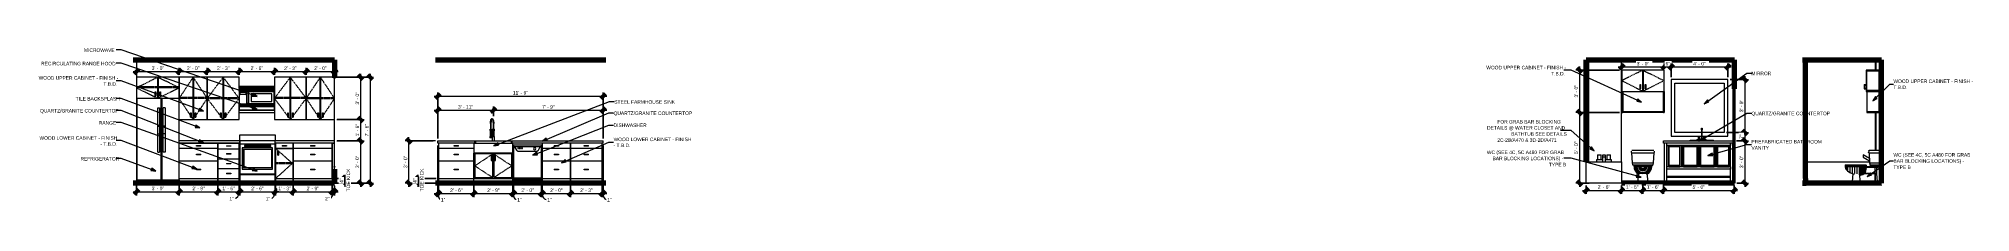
# Model space of a CAD drawing. Header units: inches. Extents: x -10240 to -8600, y 119 to 10383.
# Drawn here: x -10240 to -8600, y 119 to 251 of the extents above.
import ezdxf

# ---------------------------------------------------------------- set-up
doc = ezdxf.new("R2010")
doc.units = ezdxf.units.IN
doc.header["$MEASUREMENT"] = 0
doc.linetypes.add('Center', pattern=[1.25, 0.25, -0.1875, 0.625, -0.1875])
doc.linetypes.add('Dash', pattern=[0.25, 0.125, -0.125])
for name, color, linetype, lineweight in [('0-1', 7, 'Continuous', 5), ('0-2', 250, 'Continuous', 18), ('0-3', 90, 'Continuous', 5), ('0-5', 130, 'Continuous', 5), ('A-ANNO-DIMS', 211, 'Continuous', 9), ('A-ANNO-DIMS-32', 211, 'Continuous', 9), ('A-ANNO-NOTE', 131, 'Continuous', 9), ('A-DOOR-3', 31, 'Continuous', 9), ('A-DOOR-4', 31, 'Continuous', 30), ('A-DOOR-FRAM', 31, 'Continuous', 9), ('A-DOOR-FRAM-3', 31, 'Continuous', 30), ('A-FLOR-1', 7, 'Continuous', 70), ('A-FLOR-MCUT-1', 250, 'Continuous', 18), ('A-GLAZ-1', 10, 'Continuous', 30), ('A-GLAZ-2', 50, 'Continuous', 9), ('A-WALL', 113, 'Continuous', 18), ('A-WALL-1', 7, 'Continuous', 70), ('A-WALL-2', 250, 'Continuous', 18), ('A-WALL-3', 113, 'Continuous', 9), ('A-WALL-4', 113, 'Continuous', 70), ('G-ANNO-TEXT', 231, 'Continuous', 9), ('I-WALL-1', 7, 'Continuous', 70), ('P-SANR-FIXT', 6, 'Continuous', 9), ('Q-CASE', 31, 'Continuous', 9), ('Q-CASE-1', 31, 'Center', 9), ('Q-CASE-HDLN', 31, 'Dash', 9), ('Q-SPCQ', 91, 'Continuous', 9)]:
    doc.layers.add(name, color=color, linetype=linetype, lineweight=lineweight)
doc.styles.add('Century Gothic', font='ufonts.com_century-gothic.ttf', dxfattribs={"height": 3})
doc.dimstyles.new('OD_1__HACK', dxfattribs={"dimscale": 12, "dimtxt": 3.132505, "dimasz": 0.333333, "dimexe": 0.25, "dimexo": 0.166667, "dimgap": 0.041667, "dimtad": 1, "dimdec": 0, "dimzin": 3, "dimdsep": 46, "dimlunit": 4, "dimtxsty": 'Century Gothic', "dimblk1": 'OBLIQUE', "dimblk2": 'OBLIQUE', "dimsah": 1, "dimcen": 0.09, "dimdle": 0.25, "dimazin": 0, "dimtfac": 1, "dimtdec": 4, "dimtix": 1, "dimtmove": 0, "dimatfit": 3, "dimfxl": 1, "dimtvp": 1, "dimtfill": 1, "dimfrac": 2, "dimtolj": 1, "dimtzin": 0, "dimarcsym": 2})
doc.dimstyles.new('OD_1__HACK_1', dxfattribs={"dimscale": 12, "dimtxt": 3.132505, "dimasz": 0.333333, "dimexe": 0.25, "dimexo": 0.166667, "dimgap": 0.041667, "dimtad": 1, "dimdec": 0, "dimzin": 3, "dimdsep": 46, "dimlunit": 4, "dimtxsty": 'Century Gothic', "dimblk1": 'OBLIQUE', "dimblk2": 'OBLIQUE', "dimsah": 1, "dimcen": 0.09, "dimdle": 0.25, "dimazin": 0, "dimtfac": 1, "dimtdec": 4, "dimtix": 1, "dimtmove": 1, "dimatfit": 3, "dimfxl": 1, "dimtvp": 1, "dimtfill": 1, "dimfrac": 2, "dimtolj": 1, "dimtzin": 0, "dimarcsym": 2})
doc.dimstyles.new('OD_1__HACK_2', dxfattribs={"dimscale": 12, "dimtxt": 3.132505, "dimasz": 0.333333, "dimexe": 0.25, "dimexo": 0.166667, "dimgap": 0.041667, "dimtad": 1, "dimdec": 0, "dimzin": 3, "dimdsep": 46, "dimlunit": 4, "dimtxsty": 'Century Gothic', "dimblk1": 'OBLIQUE', "dimblk2": 'OBLIQUE', "dimsah": 1, "dimcen": 0.09, "dimdle": 0.25, "dimazin": 0, "dimtfac": 1, "dimtdec": 4, "dimtix": 1, "dimtmove": 0, "dimatfit": 3, "dimfxl": 1, "dimtvp": 1, "dimtfill": 1, "dimfrac": 2, "dimtolj": 1, "dimtzin": 0, "dimarcsym": 2})
doc.dimstyles.new('OD_1__HACK_2_1', dxfattribs={"dimscale": 12, "dimtxt": 3.132505, "dimasz": 0.333333, "dimexe": 0.25, "dimexo": 0.166667, "dimgap": 0.041667, "dimtad": 1, "dimdec": 0, "dimzin": 3, "dimdsep": 46, "dimlunit": 4, "dimtxsty": 'Century Gothic', "dimblk1": 'OBLIQUE', "dimblk2": 'OBLIQUE', "dimsah": 1, "dimcen": 0.09, "dimdle": 0.25, "dimazin": 0, "dimtfac": 1, "dimtdec": 4, "dimtix": 1, "dimtmove": 1, "dimatfit": 3, "dimfxl": 1, "dimtvp": 1, "dimtfill": 1, "dimfrac": 2, "dimtolj": 1, "dimtzin": 0, "dimarcsym": 2})

msp = doc.modelspace()

# ---------------------------------------------------------------- texts
at = {"layer": 'A-ANNO-NOTE', "char_height": 3, "attachment_point": 1, "style": 'Century Gothic'}
for s, insert, width in [('DETAILS @ WATER CLOSET AND', (-9010.4, 184.5), 75.649), ('FOR GRAB BAR BLOCKING', (-9001.6, 189.6), 65.044), ('2C-2B/A470 & 3D-2D/A471', (-9001.7, 174.1), 65.145), ('BATHTUB SEE DETAILS', (-8989.9, 179.3), 50.803)]:
    msp.add_mtext(s, dxfattribs=dict(at, insert=insert, width=width))
at = {"layer": 'G-ANNO-TEXT', "char_height": 3, "attachment_point": 1, "style": 'Century Gothic'}
for s, insert, width in [('MICROWAVE', (-10201.8, 250.5), 33.229), ('RECIRCULATING RANGE HOOD', (-10238.2, 239.1), 77.265), ('WOOD UPPER CABINET - FINISH -', (-9011, 235.7), 79.891), ('T.B.D.', (-8956, 230.5), 13.231), ('MIRROR', (-8785.9, 230.7), 20.2), ('WOOD UPPER CABINET - FINISH -', (-10240.3, 226.9), 79.891), ('T.B.D.', (-10185.3, 221.7), 13.231), ('WOOD UPPER CABINET - FINISH -', (-8665.3, 224.1), 79.891), ('T.B.D.', (-8665.3, 218.9), 13.231), ('QUARTZ/GRANITE COUNTERTOP', (-10239.1, 199), 78.376), ('TILE BACKSPLASH', (-10208.9, 209.2), 41.814), ('QUARTZ/GRANITE COUNTERTOP', (-8785.9, 196.7), 78.376), ('RANGE', (-10189.2, 188.7), 17.877), ('WOOD LOWER CABINET - FINISH', (-10239.6, 175.9), 78.982), ('- T.B.D.', (-10187.9, 170.8), 16.362), ('VANITY', (-8785.9, 167.5), 18.18), ('PREFABRICATED BATHROOM', (-8785.9, 172.7), 70.094), ('REFRIGERATOR', (-10204.8, 158.2), 36.764), ('WC (SEE 4C, 5C A480 FOR GRAB', (-9010.5, 163.7), 79.285), ('BAR BLOCKING LOCATIONS) -', (-9005.7, 158.5), 73.427), ('TYPE B', (-8957.9, 153.3), 15.554), ('WC (SEE 4C, 5C A480 FOR GRAB', (-8665.3, 161.5), 79.285), ('TYPE B', (-8665.3, 151.1), 15.554), ('BAR BLOCKING LOCATIONS) -', (-8665.3, 156.3), 73.427)]:
    msp.add_mtext(s, dxfattribs=dict(at, insert=insert, width=width))

# ---------------------------------------------------------------- blocks, each defined once
blk = doc.blocks.new('Window-Double_Hung-Andersen-400_Series-Tilt_Wash - DOUBLE HUNG - REVERSE COTTAGE - 2ND FLOOR-2888952-2ND _ 3RD FLOOR - 2BD A - ADA TYPE B - KITCHEN')
at = {"layer": 'A-GLAZ-1'}
for p, q in [((-9989.1, 225.5), (-9989.1, 224.9)), ((-9988.8, 225.5), (-9989.1, 225.5)), ((-9989.1, 224.9), (-9988.8, 224.9)), ((-9989.1, 150.2), (-9989.1, 149.6)), ((-9988.8, 150.2), (-9989.1, 150.2)), ((-9989.1, 149.6), (-9988.8, 149.6))]:
    blk.add_line(p, q, dxfattribs=at)
at = {"layer": 'A-GLAZ-2'}
blk.add_line((-9989.1, 150.2), (-9989.1, 224.9), dxfattribs=at)
blk = doc.blocks.new('CTR - 1st Phase - Shell_rvt-1-2ND _ 3RD FLOOR - 2BD A - ADA TYPE B - KITCHEN')
at = {"layer": 'A-FLOR-1'}
for p, q in [((-10159.9, 240.7), (-9989.1, 240.7)), ((-9989.1, 136), (-10159.9, 136))]:
    blk.add_line(p, q, dxfattribs=at)
at = {"layer": 'A-FLOR-MCUT-1'}
for p, q in [((-9989.1, 240.7), (-9989.1, 240.8)), ((-9988.8, 136), (-9989.1, 136))]:
    blk.add_line(p, q, dxfattribs=at)
at = {"layer": 'A-WALL-1'}
for p, q in [((-9989.1, 240.7), (-9989.1, 225.6)), ((-9989.1, 225.6), (-9988.8, 225.6)), ((-9988.8, 147.8), (-9989.1, 147.8)), ((-9989.1, 147.8), (-9989.1, 136))]:
    blk.add_line(p, q, dxfattribs=at)
at = {"layer": 'A-WALL-2'}
for p, q in [((-9989.1, 240.8), (-9989.1, 240.7)), ((-9989.1, 225.5), (-9989.1, 225.6)), ((-9989.1, 147.8), (-9989.1, 149.6)), ((-9989.1, 136), (-9988.8, 136))]:
    blk.add_line(p, q, dxfattribs=at)
at = {"layer": '0-2'}
blk.add_blockref('Window-Double_Hung-Andersen-400_Series-Tilt_Wash - DOUBLE HUNG - REVERSE COTTAGE - 2ND FLOOR-2888952-2ND _ 3RD FLOOR - 2BD A - ADA TYPE B - KITCHEN', (0, 0), dxfattribs=at)
blk = doc.blocks.new('Basic Wall _ INT - W4BØF - _5_8 GYP - 2X4 WOOD_BATT_ - 5_8 GYP_ - ___-2689610-2ND _ 3RD FLOOR - 2BD A - ADA TYPE B - KITCHEN')
at = {"layer": 'A-WALL'}
for p, q in [((-10157.1, 136.1), (-10156.9, 136.1)), ((-10156.8, 140), (-10157, 140)), ((-10069.6, 140), (-10070.1, 140)), ((-10070.1, 136.1), (-10069.6, 136.1)), ((-10039.1, 140), (-10039.6, 140)), ((-10039.6, 136.1), (-10039.1, 136.1))]:
    blk.add_line(p, q, dxfattribs=at)
blk = doc.blocks.new('Basic Wall _ INT - W4BØF - _5_8 GYP - 2X4 WOOD_BATT_ - 5_8 GYP_ - ___-2689640-2ND _ 3RD FLOOR - 2BD A - ADA TYPE B - KITCHEN')
at = {"layer": 'A-WALL'}
for p, q in [((-10157, 140), (-10157.1, 140)), ((-10156.9, 136.6), (-10156.9, 139.9))]:
    blk.add_line(p, q, dxfattribs=at)
for centre, radius, start, end in [((-10156.4, 136.6), 0.702, 180, 229.5668), ((-10157, 139.9), 0.0822, 0, 90), ((-10156.4, 136.6), 0.577, 180, 217.79)]:
    blk.add_arc(centre, radius, start, end, dxfattribs=at)
blk = doc.blocks.new('Refrigerator_-_Side-by-Side_6047 - 36_ X 30_-1372843-2ND _ 3RD FLOOR - 2BD A - ADA TYPE B - KITCHEN')
at = {"layer": 'Q-SPCQ'}
for p, q in [((-10156.8, 208), (-10156.8, 138.9)), ((-10136.3, 208), (-10156.8, 208)), ((-10139.1, 184.3), (-10139.1, 200)), ((-10139.1, 200), (-10137.6, 200)), ((-10137.6, 200), (-10137.6, 184.3)), ((-10135.8, 208), (-10136.3, 208)), ((-10136.3, 138.9), (-10136.3, 208)), ((-10135.8, 208), (-10135.8, 138.9)), ((-10121.1, 208), (-10135.8, 208)), ((-10134.6, 184.3), (-10134.6, 200)), ((-10133, 200), (-10134.6, 200)), ((-10133, 200), (-10133, 184.3)), ((-10121.1, 138.9), (-10121.1, 208)), ((-10139.1, 177.9), (-10139.1, 184.3)), ((-10139.1, 184.3), (-10137.6, 184.3)), ((-10137.6, 184.3), (-10137.6, 177.9)), ((-10134.6, 177.9), (-10134.6, 184.3)), ((-10133, 184.3), (-10134.6, 184.3)), ((-10133, 184.3), (-10133, 177.9)), ((-10139.1, 162.2), (-10139.1, 177.9)), ((-10139.1, 177.9), (-10137.6, 177.9)), ((-10137.6, 177.9), (-10137.6, 162.2)), ((-10134.6, 162.2), (-10134.6, 177.9)), ((-10133, 177.9), (-10134.6, 177.9)), ((-10133, 177.9), (-10133, 162.2)), ((-10139.1, 162.2), (-10137.6, 162.2)), ((-10133, 162.2), (-10134.6, 162.2)), ((-10156.8, 136.4), (-10156.8, 138.9)), ((-10156.8, 138.9), (-10136.3, 138.9)), ((-10156.8, 136.4), (-10121.1, 136.4)), ((-10156.8, 136), (-10156.8, 136.4)), ((-10135.8, 138.9), (-10136.3, 138.9)), ((-10135.8, 138.9), (-10121.1, 138.9)), ((-10121.1, 138.9), (-10121.1, 136.4)), ((-10121.1, 136.4), (-10121.1, 136))]:
    blk.add_line(p, q, dxfattribs=at)
blk = doc.blocks.new('300 Series Wall Hung Cabinet_302 - 24_ X 36_-2573645-2ND _ 3RD FLOOR - 2BD A - ADA TYPE B - KITCHEN')
at = {"layer": 'Q-CASE'}
for p, q in [((-10109.2, 226), (-10121.1, 226)), ((-10121.1, 226), (-10121.1, 208)), ((-10109.2, 190), (-10109.2, 226)), ((-10109.2, 226), (-10108.9, 226)), ((-10108.9, 225.3), (-10109.2, 225.3)), ((-10097.1, 226), (-10108.9, 226)), ((-10108.9, 226), (-10108.9, 190)), ((-10097.1, 190), (-10097.1, 226)), ((-10121.1, 190), (-10109.2, 190)), ((-10111.3, 195.7), (-10110.8, 195.7)), ((-10111.3, 192), (-10111.3, 195.7)), ((-10111.3, 192), (-10110.8, 192)), ((-10110.8, 195.7), (-10110.8, 192)), ((-10109.2, 190.8), (-10108.9, 190.8)), ((-10108.9, 190), (-10109.2, 190)), ((-10108.9, 190), (-10097.1, 190)), ((-10107.3, 195.7), (-10106.8, 195.7)), ((-10107.3, 192), (-10107.3, 195.7)), ((-10107.3, 192), (-10106.8, 192)), ((-10106.8, 195.7), (-10106.8, 192))]:
    blk.add_line(p, q, dxfattribs=at)
at = {"layer": 'Q-CASE-1'}
for p, q in [((-10109.1, 226), (-10121.1, 208)), ((-10097.1, 208), (-10109.1, 226)), ((-10121.1, 208), (-10109.1, 190)), ((-10097.8, 208.8), (-10120.3, 208.8)), ((-10097.8, 208), (-10120.3, 208)), ((-10109.1, 190), (-10097.1, 208))]:
    blk.add_line(p, q, dxfattribs=at)
blk = doc.blocks.new('300 Series Wall Hung Cabinet_302 - 27_ X 36_-2604985-2ND _ 3RD FLOOR - 2BD A - ADA TYPE B - KITCHEN')
at = {"layer": 'Q-CASE'}
for p, q in [((-10097.1, 226), (-10097.1, 190)), ((-10083.7, 226), (-10097.1, 226)), ((-10083.7, 190), (-10083.7, 226)), ((-10083.7, 226), (-10083.4, 226)), ((-10083.4, 225.3), (-10083.7, 225.3)), ((-10083.4, 226), (-10083.4, 190)), ((-10070.1, 226), (-10083.4, 226)), ((-10070.1, 218.3), (-10070.1, 226)), ((-10070.1, 200.5), (-10070.1, 202.1)), ((-10097.1, 190), (-10083.7, 190)), ((-10085.8, 195.7), (-10085.3, 195.7)), ((-10085.8, 192), (-10085.8, 195.7)), ((-10085.8, 192), (-10085.3, 192)), ((-10085.3, 195.7), (-10085.3, 192)), ((-10083.7, 190.8), (-10083.4, 190.8)), ((-10083.4, 190), (-10083.7, 190)), ((-10083.4, 190), (-10070.1, 190)), ((-10081.8, 195.7), (-10081.3, 195.7)), ((-10081.8, 192), (-10081.8, 195.7)), ((-10081.8, 192), (-10081.3, 192)), ((-10081.3, 195.7), (-10081.3, 192)), ((-10070.1, 190), (-10070.1, 196))]:
    blk.add_line(p, q, dxfattribs=at)
at = {"layer": 'Q-CASE-1'}
for p, q in [((-10097.1, 208), (-10083.6, 226)), ((-10083.6, 226), (-10070.1, 208)), ((-10083.6, 190), (-10097.1, 208)), ((-10096.3, 208.8), (-10070.8, 208.8)), ((-10096.3, 208), (-10070.8, 208)), ((-10070.1, 208), (-10083.6, 190))]:
    blk.add_line(p, q, dxfattribs=at)
blk = doc.blocks.new('Single Door 1 Drawer 211 - 211 Base Cabinet Single Door1 Drawer 15_-2709781-2ND _ 3RD FLOOR - 2BD A - ADA TYPE B - KITCHEN')
at = {"layer": 'Q-CASE'}
for p, q in [((-10039.1, 170), (-10039.1, 165.5)), ((-10024.1, 170), (-10039.1, 170)), ((-10039.1, 165.5), (-10024.1, 165.5)), ((-10039.1, 165.3), (-10039.1, 165.5)), ((-10039.1, 165.3), (-10039.1, 140)), ((-10024.1, 165.3), (-10039.1, 165.3)), ((-10038.3, 165.5), (-10038.3, 165.3)), ((-10033.4, 168), (-10029.7, 168)), ((-10033.4, 168), (-10033.4, 167.5)), ((-10029.7, 167.5), (-10033.4, 167.5)), ((-10029.7, 168), (-10029.7, 167.5)), ((-10024.8, 165.3), (-10024.8, 165.5)), ((-10024.1, 165.5), (-10024.1, 170)), ((-10024.1, 165.5), (-10024.1, 165.4)), ((-10024.1, 140), (-10024.1, 165.3)), ((-10037.1, 163.5), (-10036.6, 163.5)), ((-10037.1, 159.8), (-10037.1, 163.5)), ((-10037.1, 159.8), (-10036.6, 159.8)), ((-10036.6, 163.5), (-10036.6, 159.8)), ((-10039.1, 140), (-10024.1, 140)), ((-10039.1, 140), (-10039.1, 136)), ((-10024.1, 136), (-10024.1, 140))]:
    blk.add_line(p, q, dxfattribs=at)
at = {"layer": 'Q-CASE-1'}
for p, q in [((-10039.1, 165.5), (-10024.8, 152.8)), ((-10024.8, 152.8), (-10039.1, 140)), ((-10038.3, 153.5), (-10024.8, 153.5)), ((-10038.3, 152.8), (-10024.8, 152.8))]:
    blk.add_line(p, q, dxfattribs=at)
blk = doc.blocks.new('Base Cabinet 3 Drawer 230 - Base Cabinet 3 Drawer 230 33_-2568065-2ND _ 3RD FLOOR - 2BD A - ADA TYPE B - KITCHEN')
at = {"layer": 'Q-CASE'}
for p, q in [((-10088.1, 170), (-10121.1, 170)), ((-10121.1, 165.6), (-10088.1, 165.6)), ((-10088.1, 165.4), (-10121.1, 165.4)), ((-10120.3, 165.6), (-10120.3, 165.4)), ((-10106.4, 168), (-10102.7, 168)), ((-10106.4, 167.5), (-10106.4, 168)), ((-10102.7, 167.5), (-10106.4, 167.5)), ((-10102.7, 167.5), (-10102.7, 168)), ((-10088.8, 165.4), (-10088.8, 165.6)), ((-10088.1, 165.6), (-10088.1, 170)), ((-10088.1, 155), (-10088.1, 165.4)), ((-10121.1, 155), (-10088.1, 155)), ((-10088.1, 154.6), (-10121.1, 154.6)), ((-10120.3, 155), (-10120.3, 154.6)), ((-10106.4, 160.5), (-10102.7, 160.5)), ((-10106.4, 160), (-10106.4, 160.5)), ((-10102.7, 160), (-10106.4, 160)), ((-10106.4, 147.8), (-10102.7, 147.8)), ((-10106.4, 147.3), (-10106.4, 147.8)), ((-10102.7, 160), (-10102.7, 160.5)), ((-10102.7, 147.3), (-10102.7, 147.8)), ((-10088.8, 154.6), (-10088.8, 155)), ((-10088.1, 140), (-10088.1, 154.6)), ((-10121.1, 140), (-10088.1, 140)), ((-10102.7, 147.3), (-10106.4, 147.3)), ((-10088.1, 136), (-10088.1, 140))]:
    blk.add_line(p, q, dxfattribs=at)
blk = doc.blocks.new('300 Series Wall Hung Cabinet_302 - 18_ x 36_-2359323-2ND _ 3RD FLOOR - 2BD A - ADA TYPE B - KITCHEN')
at = {"layer": 'Q-CASE'}
for p, q in [((-10139.2, 226), (-10157.1, 226)), ((-10141.3, 213.7), (-10140.8, 213.7)), ((-10141.3, 210), (-10141.3, 213.7)), ((-10140.8, 213.7), (-10140.8, 210)), ((-10139.2, 208), (-10139.2, 226)), ((-10139.2, 226), (-10138.9, 226)), ((-10138.9, 225.3), (-10139.2, 225.3)), ((-10121.1, 226), (-10138.9, 226)), ((-10138.9, 226), (-10138.9, 208)), ((-10137.3, 213.7), (-10136.8, 213.7)), ((-10137.3, 210), (-10137.3, 213.7)), ((-10136.8, 213.7), (-10136.8, 210)), ((-10121.1, 208), (-10121.1, 226)), ((-10157.1, 208), (-10156.8, 208)), ((-10141.3, 210), (-10140.8, 210)), ((-10139.2, 208.8), (-10138.9, 208.8)), ((-10137.3, 210), (-10136.8, 210))]:
    blk.add_line(p, q, dxfattribs=at)
at = {"layer": 'Q-CASE-1'}
for p, q in [((-10139.1, 226), (-10157.1, 217)), ((-10157.1, 217), (-10139.1, 208)), ((-10121.8, 217.8), (-10156.3, 217.8)), ((-10121.8, 217), (-10156.3, 217)), ((-10121.1, 217), (-10139.1, 226)), ((-10139.1, 208), (-10121.1, 217))]:
    blk.add_line(p, q, dxfattribs=at)
blk = doc.blocks.new('Base Cabinet 4 Drawer 254 - Base Cabinet 4 Drawer 254 18_-2579089-2ND _ 3RD FLOOR - 2BD A - ADA TYPE B - KITCHEN')
at = {"layer": 'Q-CASE'}
for p, q in [((-10088.1, 170), (-10088.1, 165.1)), ((-10070.1, 170), (-10088.1, 170)), ((-10088.1, 165.1), (-10070.1, 165.1)), ((-10088.1, 164.9), (-10088.1, 156.8)), ((-10070.1, 164.9), (-10088.1, 164.9)), ((-10087.3, 165.1), (-10087.3, 164.9)), ((-10080.9, 167.8), (-10077.2, 167.8)), ((-10080.9, 167.8), (-10080.9, 167.3)), ((-10077.2, 167.3), (-10080.9, 167.3)), ((-10077.2, 167.8), (-10077.2, 167.3)), ((-10070.8, 164.9), (-10070.8, 165.1)), ((-10070.1, 165.1), (-10070.1, 170)), ((-10070.1, 165.1), (-10070.1, 164.9)), ((-10070.1, 156.8), (-10070.1, 164.9)), ((-10088.1, 156.8), (-10070.1, 156.8)), ((-10088.1, 156.5), (-10088.1, 148.5)), ((-10070.1, 156.5), (-10088.1, 156.5)), ((-10088.1, 148.5), (-10070.1, 148.5)), ((-10088.1, 148.2), (-10088.1, 140)), ((-10070.1, 148.2), (-10088.1, 148.2)), ((-10087.3, 156.8), (-10087.3, 156.5)), ((-10087.3, 148.5), (-10087.3, 148.2)), ((-10080.9, 161.1), (-10077.2, 161.1)), ((-10080.9, 161.1), (-10080.9, 160.6)), ((-10077.2, 160.6), (-10080.9, 160.6)), ((-10080.9, 152.8), (-10077.2, 152.8)), ((-10080.9, 152.8), (-10080.9, 152.3)), ((-10077.2, 152.3), (-10080.9, 152.3)), ((-10077.2, 161.1), (-10077.2, 160.6)), ((-10077.2, 152.8), (-10077.2, 152.3)), ((-10070.8, 156.5), (-10070.8, 156.8)), ((-10070.8, 148.2), (-10070.8, 148.5)), ((-10070.1, 156.8), (-10070.1, 156.5)), ((-10070.1, 148.5), (-10070.1, 156.5)), ((-10070.1, 148.5), (-10070.1, 148.2)), ((-10070.1, 140), (-10070.1, 148.2)), ((-10088.1, 140), (-10070.1, 140)), ((-10088.1, 140), (-10088.1, 136)), ((-10080.9, 144.4), (-10077.2, 144.4)), ((-10080.9, 144.4), (-10080.9, 143.9)), ((-10077.2, 143.9), (-10080.9, 143.9)), ((-10077.2, 144.4), (-10077.2, 143.9)), ((-10070.1, 136), (-10070.1, 140))]:
    blk.add_line(p, q, dxfattribs=at)
blk = doc.blocks.new('300 Series Wall Hung Cabinet_302 - 24_ X 36_-2573584-2ND _ 3RD FLOOR - 2BD A - ADA TYPE B - KITCHEN')
at = {"layer": 'Q-CASE'}
for p, q in [((-10013.1, 226), (-10013.1, 190)), ((-10001.2, 226), (-10013.1, 226)), ((-10001.2, 190), (-10001.2, 226)), ((-10001.2, 226), (-10000.9, 226)), ((-10000.9, 225.3), (-10001.2, 225.3)), ((-10000.9, 226), (-10000.9, 190)), ((-9989.1, 226), (-10000.9, 226)), ((-10013.1, 190), (-10001.2, 190)), ((-10003.3, 195.7), (-10002.8, 195.7)), ((-10003.3, 192), (-10003.3, 195.7)), ((-10003.3, 192), (-10002.8, 192)), ((-10002.8, 195.7), (-10002.8, 192)), ((-10001.2, 190.8), (-10000.9, 190.8)), ((-10000.9, 190), (-10001.2, 190)), ((-10000.9, 190), (-9989.1, 190)), ((-9999.3, 195.7), (-9998.8, 195.7)), ((-9999.3, 192), (-9999.3, 195.7)), ((-9999.3, 192), (-9998.8, 192)), ((-9998.8, 195.7), (-9998.8, 192))]:
    blk.add_line(p, q, dxfattribs=at)
at = {"layer": 'Q-CASE-1'}
for p, q in [((-10013.1, 208), (-10001.1, 226)), ((-10001.1, 226), (-9989.1, 208)), ((-10001.1, 190), (-10013.1, 208)), ((-10012.3, 208.8), (-9989.8, 208.8)), ((-10012.3, 208), (-9989.8, 208)), ((-9989.1, 208), (-10001.1, 190))]:
    blk.add_line(p, q, dxfattribs=at)
blk = doc.blocks.new('30quot_MicrowaveVent_11166 - 70cm miele oven-2804781-2ND _ 3RD FLOOR - 2BD A - ADA TYPE B - KITCHEN')
at = {"layer": 'Q-CASE'}
for p, q in [((-10070.1, 217.5), (-10070.1, 218.3)), ((-10070.1, 218.3), (-10040.2, 218.3)), ((-10069.9, 217.5), (-10070.1, 217.5)), ((-10070.1, 217.5), (-10070.1, 214.3)), ((-10070.1, 214.3), (-10040.2, 214.3)), ((-10070.1, 214.2), (-10070.1, 214.3)), ((-10070.1, 214.2), (-10070.1, 203.3)), ((-10063.6, 214.2), (-10070.1, 214.2)), ((-10069.9, 217.1), (-10069.9, 217.5)), ((-10040.3, 217.5), (-10069.9, 217.5)), ((-10040.3, 217.1), (-10069.9, 217.1)), ((-10069.9, 216.3), (-10069.9, 216.7)), ((-10069.9, 216.7), (-10040.3, 216.7)), ((-10040.3, 216.3), (-10069.9, 216.3)), ((-10069.9, 215.5), (-10069.9, 215.9)), ((-10069.9, 215.9), (-10040.3, 215.9)), ((-10040.3, 215.5), (-10069.9, 215.5)), ((-10069.9, 214.7), (-10069.9, 215.1)), ((-10069.9, 215.1), (-10040.3, 215.1)), ((-10040.3, 214.7), (-10069.9, 214.7)), ((-10068.9, 213.3), (-10064.7, 213.3)), ((-10063.6, 214.2), (-10063.6, 203.3)), ((-10040.2, 214.2), (-10063.6, 214.2)), ((-10063.6, 203.3), (-10063.6, 214.2)), ((-10063.3, 203.9), (-10063.3, 213.5)), ((-10062.1, 213.5), (-10063.3, 213.5)), ((-10062.1, 213.5), (-10062.1, 203.9)), ((-10061.7, 214), (-10040.4, 214)), ((-10061.7, 203.5), (-10061.7, 214)), ((-10040.4, 214), (-10040.4, 203.5)), ((-10040.2, 217.5), (-10040.3, 217.5)), ((-10040.3, 217.5), (-10040.3, 217.1)), ((-10040.3, 216.7), (-10040.3, 216.3)), ((-10040.3, 215.9), (-10040.3, 215.5)), ((-10040.3, 215.1), (-10040.3, 214.7)), ((-10040.2, 218.3), (-10040.2, 217.5)), ((-10040.2, 214.3), (-10040.2, 217.5)), ((-10040.2, 214.3), (-10040.2, 214.2)), ((-10040.2, 203.3), (-10040.2, 214.2)), ((-10070.1, 203.3), (-10063.6, 203.3)), ((-10070.1, 202.1), (-10070.1, 203.3)), ((-10040.2, 202), (-10070.1, 202)), ((-10069.3, 211.5), (-10069.3, 212.9)), ((-10064.7, 211.2), (-10068.9, 211.2)), ((-10064.4, 212.9), (-10064.4, 211.5)), ((-10063.6, 203.3), (-10040.2, 203.3)), ((-10063.3, 203.9), (-10062.1, 203.9)), ((-10040.4, 203.5), (-10061.7, 203.5)), ((-10059.7, 212), (-10059.7, 205.4)), ((-10042.3, 212), (-10059.7, 212)), ((-10042.3, 212), (-10059.7, 212)), ((-10059.7, 212), (-10059.7, 205.4)), ((-10059.7, 205.4), (-10042.3, 205.4)), ((-10059.7, 205.4), (-10042.3, 205.4)), ((-10042.3, 205.4), (-10042.3, 212)), ((-10042.3, 205.4), (-10042.3, 212)), ((-10040.2, 203.3), (-10040.2, 202))]:
    blk.add_line(p, q, dxfattribs=at)
for centre, start, end in [((-10068.9, 212.9), 90, 180), ((-10064.7, 212.9), 0, 90), ((-10068.9, 211.5), 180, 270), ((-10064.7, 211.5), 270, 0)]:
    blk.add_arc(centre, 0.394, start, end, dxfattribs=at)
blk = doc.blocks.new('Base Cabinet 3 Drawer 230 - Base Cabinet 3 Drawer 230 33_-2609767-2ND _ 3RD FLOOR - 2BD A - ADA TYPE B - KITCHEN')
at = {"layer": 'Q-CASE'}
for p, q in [((-10024.1, 170), (-10024.1, 165.6)), ((-9991.1, 170), (-10024.1, 170)), ((-10024.1, 165.6), (-9991.1, 165.6)), ((-10024.1, 165.4), (-10024.1, 165.5)), ((-10024.1, 165.4), (-10024.1, 155)), ((-9991.1, 165.4), (-10024.1, 165.4)), ((-10023.3, 165.6), (-10023.3, 165.4)), ((-10009.4, 168), (-10005.7, 168)), ((-10009.4, 168), (-10009.4, 167.5)), ((-10005.7, 167.5), (-10009.4, 167.5)), ((-10005.7, 168), (-10005.7, 167.5)), ((-9991.8, 165.4), (-9991.8, 165.6)), ((-9991.1, 165.6), (-9991.1, 170)), ((-9991.1, 155), (-9991.1, 165.4)), ((-10024.1, 155), (-9991.1, 155)), ((-10024.1, 154.6), (-10024.1, 140)), ((-9991.1, 154.6), (-10024.1, 154.6)), ((-10023.3, 155), (-10023.3, 154.6)), ((-10009.4, 160.5), (-10005.7, 160.5)), ((-10009.4, 160.5), (-10009.4, 160)), ((-10005.7, 160), (-10009.4, 160)), ((-10009.4, 147.8), (-10005.7, 147.8)), ((-10009.4, 147.8), (-10009.4, 147.3)), ((-10005.7, 160.5), (-10005.7, 160)), ((-10005.7, 147.8), (-10005.7, 147.3)), ((-9991.8, 154.6), (-9991.8, 155)), ((-9991.1, 140), (-9991.1, 154.6)), ((-10024.1, 140), (-9991.1, 140)), ((-10024.1, 140), (-10024.1, 136)), ((-10005.7, 147.3), (-10009.4, 147.3))]:
    blk.add_line(p, q, dxfattribs=at)
blk = doc.blocks.new('300 Series Wall Hung Cabinet_302 - 27_ X 36_-2605031-2ND _ 3RD FLOOR - 2BD A - ADA TYPE B - KITCHEN')
at = {"layer": 'Q-CASE'}
for p, q in [((-10026.7, 226), (-10040.1, 226)), ((-10040.1, 226), (-10040.1, 200.5)), ((-10026.7, 190), (-10026.7, 226)), ((-10026.7, 226), (-10026.4, 226)), ((-10026.4, 225.3), (-10026.7, 225.3)), ((-10013.1, 226), (-10026.4, 226)), ((-10026.4, 226), (-10026.4, 190)), ((-10013.1, 190), (-10013.1, 226)), ((-10040.1, 196), (-10040.1, 190)), ((-10040.1, 190), (-10026.7, 190)), ((-10028.8, 195.7), (-10028.3, 195.7)), ((-10028.8, 192), (-10028.8, 195.7)), ((-10028.8, 192), (-10028.3, 192)), ((-10028.3, 195.7), (-10028.3, 192)), ((-10026.7, 190.8), (-10026.4, 190.8)), ((-10026.4, 190), (-10026.7, 190)), ((-10026.4, 190), (-10013.1, 190)), ((-10024.8, 195.7), (-10024.3, 195.7)), ((-10024.8, 192), (-10024.8, 195.7)), ((-10024.8, 192), (-10024.3, 192)), ((-10024.3, 195.7), (-10024.3, 192))]:
    blk.add_line(p, q, dxfattribs=at)
at = {"layer": 'Q-CASE-1'}
for p, q in [((-10026.6, 226), (-10040.1, 208)), ((-10013.1, 208), (-10026.6, 226)), ((-10040.1, 208), (-10026.6, 190)), ((-10013.8, 208.8), (-10039.3, 208.8)), ((-10013.8, 208), (-10039.3, 208)), ((-10026.6, 190), (-10013.1, 208))]:
    blk.add_line(p, q, dxfattribs=at)
blk = doc.blocks.new('Cabinet Filler52 - Cabinet Filler-2798705-2ND _ 3RD FLOOR - 2BD A - ADA TYPE B - KITCHEN')
at = {"layer": 'A-WALL'}
for q in [(-9989.1, 170), (-9991.1, 136)]:
    blk.add_line((-9991.1, 170), q, dxfattribs=at)
blk = doc.blocks.new('Range_Hood_386 - 30_ Wide-2577799-2ND _ 3RD FLOOR - 2BD A - ADA TYPE B - KITCHEN')
at = {"layer": 'Q-SPCQ'}
for p, q in [((-10070.1, 201), (-10069.8, 201)), ((-10070.1, 198), (-10070.1, 200.5)), ((-10070.1, 196), (-10070.1, 198)), ((-10070.1, 198), (-10040.1, 198)), ((-10069.8, 201), (-10040.3, 201)), ((-10069.8, 198.1), (-10069.8, 201)), ((-10040.3, 198.1), (-10069.8, 198.1)), ((-10040.3, 201), (-10040.1, 201)), ((-10040.3, 201), (-10040.3, 198.1)), ((-10040.2, 202), (-10040.1, 202)), ((-10040.1, 200.5), (-10040.1, 198)), ((-10040.1, 198), (-10040.1, 196)), ((-10070.1, 196), (-10040.1, 196))]:
    blk.add_line(p, q, dxfattribs=at)
blk = doc.blocks.new('CTR - 1st Phase - Shell_rvt-2-2ND _ 3RD FLOOR - 2BD A - ADA TYPE B - KITCHEN ISLAND')
at = {"layer": 'A-FLOR-1'}
for p, q in [((10023.1, 240.7), (10167.9, 240.7)), ((10167.9, 136), (10023.1, 136))]:
    blk.add_line(p, q, dxfattribs=at)
blk = doc.blocks.new('Dishwasher_15404 - 34_ counter-2817256-2ND _ 3RD FLOOR - 2BD A - ADA TYPE B - KITCHEN ISLAND')
at = {"layer": 'Q-SPCQ'}
for p, q in [((10089.3, 168.5), (10089.3, 166.8)), ((10089.3, 168.5), (10090.4, 168.5)), ((10089.3, 166.8), (10089.3, 140.3)), ((10089.3, 166.8), (10089.5, 166.8)), ((10089.5, 166.8), (10090.4, 166.8)), ((10090.4, 168.5), (10113.1, 168.5)), ((10112.2, 166.8), (10090.4, 166.8)), ((10090.4, 166.8), (10091.9, 164.1)), ((10090.4, 166.8), (10090.4, 166.8)), ((10093.1, 165.9), (10093.1, 165.3)), ((10093.6, 165.9), (10093.1, 165.9)), ((10093.1, 165.3), (10093.6, 165.3)), ((10093.6, 165.3), (10093.6, 165.9)), ((10094.2, 165.9), (10094.2, 165.3)), ((10094.8, 165.9), (10094.2, 165.9)), ((10094.2, 165.3), (10094.8, 165.3)), ((10094.8, 165.3), (10094.8, 165.9)), ((10095.4, 165.9), (10095.4, 165.3)), ((10096, 165.9), (10095.4, 165.9)), ((10095.4, 165.3), (10096, 165.3)), ((10096, 165.3), (10096, 165.9)), ((10096.6, 165.9), (10096.6, 165.3)), ((10097.2, 165.9), (10096.6, 165.9)), ((10096.6, 165.3), (10097.2, 165.3)), ((10097.2, 165.3), (10097.2, 165.9)), ((10110.7, 164.1), (10112.2, 166.8)), ((10113.1, 166.8), (10112.2, 166.8)), ((10112.2, 166.8), (10113.1, 166.8)), ((10113.1, 168.5), (10113.3, 168.5)), ((10113.3, 166.8), (10113.1, 166.8)), ((10113.1, 166.8), (10113.3, 166.8)), ((10113.3, 166.8), (10113.3, 168.5)), ((10113.3, 140.3), (10113.3, 166.8)), ((10093.2, 163.3), (10109.5, 163.3)), ((10089.5, 140.3), (10089.3, 140.3)), ((10089.3, 140.3), (10089.3, 139.9)), ((10113.3, 139.9), (10089.3, 139.9)), ((10089.3, 139.9), (10089.3, 136)), ((10113.1, 140.3), (10089.5, 140.3)), ((10089.8, 139.4), (10089.8, 139.6)), ((10089.8, 139.6), (10090.9, 139.6)), ((10090.9, 139.4), (10089.8, 139.4)), ((10089.8, 139), (10089.8, 139.2)), ((10089.8, 139.2), (10090.9, 139.2)), ((10090.9, 139), (10089.8, 139)), ((10089.8, 138.6), (10089.8, 138.8)), ((10089.8, 138.8), (10090.9, 138.8)), ((10090.9, 138.6), (10089.8, 138.6)), ((10089.8, 138.2), (10089.8, 138.4)), ((10089.8, 138.4), (10090.9, 138.4)), ((10090.9, 138.2), (10089.8, 138.2)), ((10089.8, 137.8), (10089.8, 138)), ((10089.8, 138), (10090.9, 138)), ((10090.9, 137.8), (10089.8, 137.8)), ((10089.8, 137.4), (10089.8, 137.6)), ((10089.8, 137.6), (10090.9, 137.6)), ((10090.9, 137.4), (10089.8, 137.4)), ((10089.8, 137), (10089.8, 137.2)), ((10089.8, 137.2), (10090.9, 137.2)), ((10090.9, 137), (10089.8, 137)), ((10089.8, 136.6), (10089.8, 136.8)), ((10089.8, 136.8), (10090.9, 136.8)), ((10090.9, 136.6), (10089.8, 136.6)), ((10090.9, 139.9), (10111.8, 139.9)), ((10090.9, 139.6), (10111.8, 139.6)), ((10111.8, 139.4), (10090.9, 139.4)), ((10090.9, 139.2), (10111.8, 139.2)), ((10111.8, 139), (10090.9, 139)), ((10090.9, 138.8), (10111.8, 138.8)), ((10111.8, 138.6), (10090.9, 138.6)), ((10090.9, 138.4), (10111.8, 138.4)), ((10111.8, 138.2), (10090.9, 138.2)), ((10090.9, 138), (10111.8, 138)), ((10111.8, 137.8), (10090.9, 137.8)), ((10090.9, 137.6), (10111.8, 137.6)), ((10111.8, 137.4), (10090.9, 137.4)), ((10090.9, 137.2), (10111.8, 137.2)), ((10111.8, 137), (10090.9, 137)), ((10090.9, 136.8), (10111.8, 136.8)), ((10111.8, 136.6), (10090.9, 136.6)), ((10111.8, 139.6), (10112.9, 139.6)), ((10112.9, 139.4), (10111.8, 139.4)), ((10111.8, 139.2), (10112.9, 139.2)), ((10112.9, 139), (10111.8, 139)), ((10111.8, 138.8), (10112.9, 138.8)), ((10112.9, 138.6), (10111.8, 138.6)), ((10111.8, 138.4), (10112.9, 138.4)), ((10112.9, 138.2), (10111.8, 138.2)), ((10111.8, 138), (10112.9, 138)), ((10112.9, 137.8), (10111.8, 137.8)), ((10111.8, 137.6), (10112.9, 137.6)), ((10112.9, 137.4), (10111.8, 137.4)), ((10111.8, 137.2), (10112.9, 137.2)), ((10112.9, 137), (10111.8, 137)), ((10111.8, 136.8), (10112.9, 136.8)), ((10112.9, 136.6), (10111.8, 136.6)), ((10112.9, 139.6), (10112.9, 139.4)), ((10112.9, 139.2), (10112.9, 139)), ((10112.9, 138.8), (10112.9, 138.6)), ((10112.9, 138.4), (10112.9, 138.2)), ((10112.9, 138), (10112.9, 137.8)), ((10112.9, 137.6), (10112.9, 137.4)), ((10112.9, 137.2), (10112.9, 137)), ((10112.9, 136.8), (10112.9, 136.6)), ((10113.3, 140.3), (10113.1, 140.3)), ((10113.3, 140.3), (10113.3, 139.9)), ((10113.3, 136), (10113.3, 139.9))]:
    blk.add_line(p, q, dxfattribs=at)
for centre, radius, start, end in [((10093.2, 164.7), 1.38, 209, 270), ((10107.5, 165.2), 0.984, 90, 270), ((10107.5, 165.2), 0.984, 270, 90), ((10109.5, 164.7), 1.38, 270, 331)]:
    blk.add_arc(centre, radius, start, end, dxfattribs=at)
blk = doc.blocks.new('Vanity Cabinet-Double Door - 33_-2164608-2ND _ 3RD FLOOR - 2BD A - ADA TYPE B - KITCHEN ISLAND')
at = {"layer": 'Q-CASE'}
for p, q in [((10055.8, 161.5), (10055.8, 140)), ((10072, 160.8), (10056.6, 160.8)), ((10056.6, 160.8), (10056.6, 140.7)), ((10070.5, 159.3), (10070.5, 155.3)), ((10071, 159.3), (10070.5, 159.3)), ((10070.5, 155.3), (10071, 155.3)), ((10071, 155.3), (10071, 159.3)), ((10072, 140.7), (10072, 160.8)), ((10088.1, 160.8), (10072.7, 160.8)), ((10072.7, 160.8), (10072.7, 140.7)), ((10073.7, 159.3), (10073.7, 155.3)), ((10074.2, 159.3), (10073.7, 159.3)), ((10073.7, 155.3), (10074.2, 155.3)), ((10074.2, 155.3), (10074.2, 159.3)), ((10088.1, 140.7), (10088.1, 160.8)), ((10088.8, 140), (10088.8, 161.5)), ((10055.8, 140), (10088.8, 140)), ((10055.8, 136), (10055.8, 140)), ((10056.6, 140.7), (10072, 140.7)), ((10072.7, 140.7), (10088.1, 140.7)), ((10088.8, 136), (10088.8, 140))]:
    blk.add_line(p, q, dxfattribs=at)
at = {"layer": 'Q-CASE-HDLN'}
for p, q in [((10072, 160.8), (10056.6, 150.7)), ((10056.6, 150.7), (10072, 140.7)), ((10072.7, 160.8), (10088.1, 150.7)), ((10088.1, 150.7), (10072.7, 140.7))]:
    blk.add_line(p, q, dxfattribs=at)
blk = doc.blocks.new('Base Cabinet 3 Drawer 230 - Base Cabinet 3 Drawer 230 30_-2571672-2ND _ 3RD FLOOR - 2BD A - ADA TYPE B - KITCHEN ISLAND')
at = {"layer": 'Q-CASE'}
for p, q in [((10055.8, 170), (10025.8, 170)), ((10025.8, 170), (10025.8, 165.6)), ((10025.8, 165.6), (10055.8, 165.6)), ((10025.8, 165.4), (10025.8, 165.6)), ((10055.8, 165.4), (10025.8, 165.4)), ((10025.8, 165.4), (10025.8, 155)), ((10026.6, 165.6), (10026.6, 165.4)), ((10039, 168), (10042.7, 168)), ((10039, 167.5), (10039, 168)), ((10042.7, 167.5), (10039, 167.5)), ((10042.7, 167.5), (10042.7, 168)), ((10055.1, 165.4), (10055.1, 165.6)), ((10025.8, 155), (10055.8, 155)), ((10025.8, 154.6), (10025.8, 155)), ((10055.8, 154.6), (10025.8, 154.6)), ((10025.8, 154.6), (10025.8, 140)), ((10026.6, 155), (10026.6, 154.6)), ((10039, 160.5), (10042.7, 160.5)), ((10039, 160), (10039, 160.5)), ((10042.7, 160), (10039, 160)), ((10039, 147.8), (10042.7, 147.8)), ((10039, 147.3), (10039, 147.8)), ((10042.7, 160), (10042.7, 160.5)), ((10042.7, 147.3), (10042.7, 147.8)), ((10055.1, 154.6), (10055.1, 155)), ((10055.8, 155), (10055.8, 161.5)), ((10055.8, 140), (10055.8, 154.6)), ((10025.8, 140), (10055.8, 140)), ((10025.8, 140), (10025.8, 136)), ((10042.7, 147.3), (10039, 147.3)), ((10055.8, 136), (10055.8, 140))]:
    blk.add_line(p, q, dxfattribs=at)
blk = doc.blocks.new('Base Cabinet 3 Drawer 230 - Base Cabinet 3 Drawer 230 24_-2578604-2ND _ 3RD FLOOR - 2BD A - ADA TYPE B - KITCHEN ISLAND')
at = {"layer": 'Q-CASE'}
for p, q in [((10113.8, 170), (10113.8, 165.6)), ((10137.8, 170), (10113.8, 170)), ((10113.8, 165.6), (10137.8, 165.6)), ((10113.8, 165.4), (10113.8, 165.6)), ((10113.8, 165.4), (10113.8, 155)), ((10137.8, 165.4), (10113.8, 165.4)), ((10114.6, 165.6), (10114.6, 165.4)), ((10124, 168), (10127.7, 168)), ((10124, 168), (10124, 167.5)), ((10127.7, 167.5), (10124, 167.5)), ((10127.7, 168), (10127.7, 167.5)), ((10137.1, 165.4), (10137.1, 165.6)), ((10137.8, 165.6), (10137.8, 170)), ((10137.8, 165.6), (10137.8, 165.4)), ((10137.8, 155), (10137.8, 165.4)), ((10113.8, 155), (10137.8, 155)), ((10113.8, 154.6), (10113.8, 155)), ((10113.8, 154.6), (10113.8, 140)), ((10137.8, 154.6), (10113.8, 154.6)), ((10114.6, 155), (10114.6, 154.6)), ((10124, 160.5), (10127.7, 160.5)), ((10124, 160.5), (10124, 160)), ((10127.7, 160), (10124, 160)), ((10124, 147.8), (10127.7, 147.8)), ((10124, 147.8), (10124, 147.3)), ((10127.7, 160.5), (10127.7, 160)), ((10127.7, 147.8), (10127.7, 147.3)), ((10137.1, 154.6), (10137.1, 155)), ((10137.8, 155), (10137.8, 154.6)), ((10137.8, 140), (10137.8, 154.6)), ((10113.8, 140), (10137.8, 140)), ((10113.8, 140), (10113.8, 136)), ((10127.7, 147.3), (10124, 147.3)), ((10137.8, 136), (10137.8, 140))]:
    blk.add_line(p, q, dxfattribs=at)
blk = doc.blocks.new('Base Cabinet 3 Drawer 230 - Base Cabinet 3 Drawer 230 27_-2571739-2ND _ 3RD FLOOR - 2BD A - ADA TYPE B - KITCHEN ISLAND')
at = {"layer": 'Q-CASE'}
for p, q in [((10164.8, 170), (10137.8, 170)), ((10137.8, 170), (10137.8, 165.6)), ((10137.8, 165.6), (10164.8, 165.6)), ((10137.8, 165.4), (10137.8, 165.6)), ((10164.8, 165.4), (10137.8, 165.4)), ((10137.8, 165.4), (10137.8, 155)), ((10138.6, 165.6), (10138.6, 165.4)), ((10149.5, 168), (10153.2, 168)), ((10149.5, 167.5), (10149.5, 168)), ((10153.2, 167.5), (10149.5, 167.5)), ((10153.2, 167.5), (10153.2, 168)), ((10164.1, 165.4), (10164.1, 165.6)), ((10164.8, 165.6), (10164.8, 170)), ((10164.8, 165.6), (10164.8, 165.4)), ((10164.8, 155), (10164.8, 165.4)), ((10137.8, 155), (10164.8, 155)), ((10137.8, 154.6), (10137.8, 155)), ((10164.8, 154.6), (10137.8, 154.6)), ((10137.8, 154.6), (10137.8, 140)), ((10138.6, 155), (10138.6, 154.6)), ((10149.5, 160.5), (10153.2, 160.5)), ((10149.5, 160), (10149.5, 160.5)), ((10153.2, 160), (10149.5, 160)), ((10149.5, 147.8), (10153.2, 147.8)), ((10149.5, 147.3), (10149.5, 147.8)), ((10153.2, 160), (10153.2, 160.5)), ((10153.2, 147.3), (10153.2, 147.8)), ((10164.1, 154.6), (10164.1, 155)), ((10164.8, 155), (10164.8, 154.6)), ((10164.8, 140), (10164.8, 154.6)), ((10137.8, 140), (10164.8, 140)), ((10137.8, 140), (10137.8, 136)), ((10153.2, 147.3), (10149.5, 147.3)), ((10164.8, 136), (10164.8, 140))]:
    blk.add_line(p, q, dxfattribs=at)
blk = doc.blocks.new('kitchen_faucet_14143 - kitchen_faucet_14143-2965259-2ND _ 3RD FLOOR - 2BD A - ADA TYPE B - KITCHEN ISLAND')
at = {"layer": 'P-SANR-FIXT'}
for p, q in [((10069.6, 181.8), (10069.6, 180.7)), ((10069.6, 181.8), (10069.7, 181.8)), ((10069.6, 180.7), (10069.6, 176.7)), ((10069.6, 180.7), (10069.7, 180.7)), ((10069.7, 180.7), (10069.6, 180.7)), ((10069.7, 181.8), (10069.9, 181.8)), ((10069.7, 180.7), (10069.7, 181.8)), ((10069.7, 180.7), (10069.9, 180.7)), ((10069.7, 180.6), (10069.7, 180.7)), ((10069.9, 180.7), (10069.7, 180.7)), ((10070.2, 180.6), (10069.7, 180.6)), ((10069.9, 186.6), (10069.9, 181.8)), ((10069.9, 181.4), (10069.9, 181.8)), ((10069.9, 181.8), (10070.2, 181.8)), ((10069.9, 180.7), (10069.9, 181.8)), ((10070.3, 181.4), (10069.9, 181.4)), ((10069.9, 180.7), (10070.3, 180.7)), ((10069.9, 180.6), (10069.9, 180.7)), ((10070.3, 180.7), (10069.9, 180.7)), ((10070.2, 181.8), (10070.3, 181.8)), ((10070.3, 180.6), (10070.2, 180.6)), ((10070.3, 181.8), (10070.8, 181.8)), ((10070.3, 181.8), (10070.3, 180.7)), ((10070.5, 181.4), (10070.3, 181.4)), ((10070.3, 181.1), (10070.5, 181.1)), ((10070.3, 180.7), (10070.8, 180.7)), ((10070.3, 180.7), (10070.3, 180.6)), ((10070.8, 180.7), (10070.3, 180.7)), ((10070.5, 181.4), (10070.5, 186.6)), ((10070.8, 180.7), (10070.8, 181.8)), ((10072.3, 181.4), (10070.8, 181.4)), ((10070.8, 181.1), (10072.3, 181.1)), ((10070.8, 176.7), (10070.8, 180.7)), ((10071.3, 182), (10071.3, 181.4)), ((10071.3, 182), (10072.3, 182)), ((10071.3, 181.1), (10071.3, 180.5)), ((10072.2, 180.5), (10071.3, 180.5)), ((10071.7, 180.5), (10071.7, 179.2)), ((10072.1, 186.6), (10072.1, 182)), ((10072.2, 180.7), (10072.2, 179.7)), ((10072.2, 180.7), (10072.3, 180.7)), ((10072.3, 182), (10073.4, 182)), ((10072.3, 180.7), (10072.5, 180.7)), ((10072.5, 179.7), (10072.5, 180.7)), ((10073.4, 180.5), (10072.5, 180.5)), ((10072.6, 182), (10072.6, 186.6)), ((10072.9, 179.2), (10072.9, 180.5)), ((10073.4, 180.5), (10073.4, 182)), ((10069.2, 175.5), (10069.2, 174.6)), ((10069.2, 175.5), (10070.2, 175.5)), ((10070.2, 174.6), (10069.2, 174.6)), ((10069.6, 176.7), (10069.6, 175.5)), ((10069.6, 176.7), (10069.9, 176.7)), ((10069.9, 179.2), (10069.9, 175.4)), ((10070.1, 175.4), (10070.1, 179.2)), ((10070.1, 176.7), (10070.2, 176.7)), ((10070.2, 176.7), (10070.8, 176.7)), ((10070.2, 175.5), (10071.2, 175.5)), ((10071.2, 174.6), (10070.2, 174.6)), ((10070.8, 175.5), (10070.8, 176.7)), ((10071.2, 174.6), (10071.2, 175.5)), ((10071.3, 175.5), (10071.3, 172)), ((10071.3, 175.5), (10072.3, 175.5)), ((10071.7, 179.2), (10071.7, 177.1)), ((10071.7, 177.1), (10071.7, 175.5)), ((10071.8, 177.1), (10071.8, 176.7)), ((10072.3, 175.5), (10073.4, 175.5)), ((10072.8, 176.7), (10072.8, 177.1)), ((10072.9, 177.1), (10072.9, 179.2)), ((10072.9, 175.5), (10072.9, 177.1)), ((10073.4, 172), (10073.4, 175.5))]:
    blk.add_line(p, q, dxfattribs=at)
at = {"layer": 'P-SANR-FIXT', "flags": 128}
for points in [[(10069.9, 186.6), (10069.9, 187.6), (10070, 188.5), (10070.2, 189.3), (10070.3, 190), (10070.5, 190.4), (10070.7, 190.7), (10070.9, 190.9), (10071.1, 191), (10071.3, 191), (10071.5, 191)], [(10070.5, 186.6), (10070.5, 187.5), (10070.6, 188.5), (10070.7, 189.2), (10070.9, 189.8), (10071.1, 190.2), (10071.2, 190.4), (10071.3, 190.4)], [(10071.3, 190.4), (10071.3, 190.3), (10071.5, 190.1), (10071.6, 189.8), (10071.8, 189.2), (10071.9, 188.5), (10072, 187.7), (10072.1, 186.6)], [(10071.5, 191), (10071.6, 190.9), (10071.9, 190.5), (10072.2, 189.8), (10072.4, 189.2), (10072.5, 188.5), (10072.6, 187.6), (10072.6, 186.6)]]:
    blk.add_lwpolyline(points, dxfattribs=at)
at = {"layer": 'P-SANR-FIXT'}
for radius, start, end in [(0.591, 120, 180), (0.591, 180, 0), (0.571, 0, 180), (0.571, 180, 0), (0.591, 0, 60)]:
    blk.add_arc((10072.3, 179.1), radius, start, end, dxfattribs=at)
for centre, major_axis, ratio, start_param, end_param in [((10070, 179.2), (0.0984, 0), 0.173648, 1.570796, 4.712389), ((10070, 179.2), (-0.0984, 0), 0.173648, 1.570796, 4.712389), ((10072.3, 179.2), (0.591, 0), 0.422618, 2.688204, 3.141593), ((10072.3, 177.1), (0.591, 0), 0.422618, 1.570796, 3.719048), ((10072.3, 177.1), (0.492, 0), 0.422618, 1.570796, 3.141593), ((10072.3, 176.7), (0.492, 0), 0.422618, 1.570796, 4.712389), ((10072.3, 177.1), (0.591, 0), 0.422618, 5.70573, 7.853982), ((10072.3, 177.1), (0.492, 0), 0.422618, 0, 1.570796), ((10072.3, 176.7), (0.492, 0), 0.422618, 4.712389, 7.853982), ((10072.3, 179.2), (0.591, 0), 0.422618, 0, 0.393817)]:
    blk.add_ellipse(centre, major_axis=major_axis, ratio=ratio, start_param=start_param, end_param=end_param, dxfattribs=at)
blk = doc.blocks.new('Stainless Steel Farmhous Kitchen Sink - Stainless Steel Farmhous Kitchen Sink-2552578-2ND _ 3RD FLOOR - 2BD A - ADA TYPE B - KITCHEN ISLAND')
at = {"layer": 'P-SANR-FIXT'}
for p, q in [((10055.8, 170), (10088.8, 170)), ((10055.8, 170), (10055.8, 161.5)), ((10088.8, 161.5), (10088.8, 170)), ((10088.8, 161.5), (10055.8, 161.5))]:
    blk.add_line(p, q, dxfattribs=at)
blk = doc.blocks.new('CTR - 1st Phase - Shell_rvt-4-2ND _ 3RD FLOOR - 2BD A - ADA TYPE B - OPTION A - BATH LAV WALL')
at = {"layer": 'A-FLOR-1'}
for p, q in [((-10373.5, 240.7), (-10247.7, 240.7)), ((-10247.7, 136), (-10343.4, 136))]:
    blk.add_line(p, q, dxfattribs=at)
blk = doc.blocks.new('CTR - 1st Phase - Common Walls_rvt-2-2ND _ 3RD FLOOR - 2BD A - ADA TYPE B - OPTION A - BATH LAV WALL')
at = {"layer": 'I-WALL-1'}
blk.add_line((-10373.4, 154), (-10373.4, 240.8), dxfattribs=at)
blk = doc.blocks.new('Basic Wall _ INT - W4BØF - _5_8 GYP - 2X4 WOOD_BATT_ - 5_8 GYP_ - ___-2689607-2ND _ 3RD FLOOR - 2BD A - ADA TYPE B - OPTION A - BATH LAV WALL')
at = {"layer": 'A-WALL'}
for p, q in [((-10248.2, 136.1), (-10248.1, 136)), ((-10247.9, 139.9), (-10247.9, 136.6)), ((-10247.7, 140), (-10247.8, 140))]:
    blk.add_line(p, q, dxfattribs=at)
for centre, radius, start, end in [((-10248.4, 136.6), 0.577, 300, 0), ((-10248.4, 136.6), 0.702, 300, 0), ((-10247.8, 139.9), 0.0822, 90, 180)]:
    blk.add_arc(centre, radius, start, end, dxfattribs=at)
blk = doc.blocks.new('SWING - SINGLE - FLUSH - 2-10 x 6-8 - PRIVACY-3199405-2ND _ 3RD FLOOR - 2BD A - ADA TYPE B - OPTION A - BATH LAV WALL')
at = {"layer": 'A-DOOR-4'}
for p, q in [((-10247.7, 216), (-10247.7, 216)), ((-10247.7, 216), (-10247.7, 136)), ((-10247.7, 136), (-10247.7, 136))]:
    blk.add_line(p, q, dxfattribs=at)
at = {"layer": 'A-DOOR-FRAM'}
blk.add_line((-10248.7, 136), (-10248.7, 216), dxfattribs=at)
at = {"layer": 'A-DOOR-FRAM-3'}
for p, q in [((-10248.7, 219), (-10248.7, 216)), ((-10247.7, 219), (-10248.7, 219)), ((-10248.7, 216), (-10247.7, 216)), ((-10247.7, 216), (-10247.7, 219))]:
    blk.add_line(p, q, dxfattribs=at)
blk = doc.blocks.new('Toilet-Domestic-3D - Toilet-Domestic-3D-3234795-2ND _ 3RD FLOOR - 2BD A - ADA TYPE B - OPTION A - BATH LAV WALL')
at = {"layer": 'P-SANR-FIXT'}
for p, q in [((-10335.3, 163.3), (-10335.4, 162)), ((-10334.9, 161.7), (-10334.6, 153.2)), ((-10334.6, 153.2), (-10334.2, 151.5)), ((-10334.6, 153.2), (-10331.7, 153.2)), ((-10334.2, 151.5), (-10332.8, 151.5)), ((-10332.7, 151.7), (-10332.9, 151.2)), ((-10332.8, 151.2), (-10332.9, 151.2)), ((-10332.9, 151.2), (-10332.8, 151.2)), ((-10332.9, 151.2), (-10332.9, 150.5)), ((-10332.8, 150.5), (-10332.9, 150.5)), ((-10332.9, 150.2), (-10332.8, 150.2)), ((-10332.5, 151.7), (-10332.8, 151.2)), ((-10332.2, 151.2), (-10332.8, 151.2)), ((-10332.8, 151.2), (-10332.2, 151.2)), ((-10332.8, 151.2), (-10332.8, 150.5)), ((-10332.2, 150.5), (-10332.8, 150.5)), ((-10332.8, 150.2), (-10332.2, 150.2)), ((-10332.7, 151.7), (-10332.5, 151.7)), ((-10332.5, 151.7), (-10332, 151.7)), ((-10332, 151.7), (-10332.2, 151.2)), ((-10331.5, 151.2), (-10332.2, 151.2)), ((-10332.2, 151.2), (-10331.5, 151.2)), ((-10332.2, 151.2), (-10332.2, 150.5)), ((-10331.5, 150.5), (-10332.2, 150.5)), ((-10332.2, 150.2), (-10331.5, 150.2)), ((-10332, 151.7), (-10331.3, 151.7)), ((-10319.2, 163.7), (-10331.7, 163.7)), ((-10331.7, 161.7), (-10319.2, 161.7)), ((-10331.7, 153.2), (-10319.2, 153.2)), ((-10331.3, 151.7), (-10331.5, 151.2)), ((-10330.6, 151.2), (-10331.5, 151.2)), ((-10331.5, 151.2), (-10330.6, 151.2)), ((-10331.5, 151.2), (-10331.5, 150.5)), ((-10330.6, 150.5), (-10331.5, 150.5)), ((-10331.5, 150.2), (-10330.6, 150.2)), ((-10331.3, 151.7), (-10330.4, 151.7)), ((-10330.4, 151.7), (-10330.6, 151.2)), ((-10329.2, 151.2), (-10330.6, 151.2)), ((-10330.6, 151.2), (-10329.2, 151.2)), ((-10330.6, 151.2), (-10330.6, 150.5)), ((-10329.2, 150.5), (-10330.6, 150.5)), ((-10330.6, 150.2), (-10329.2, 150.2)), ((-10330.4, 151.7), (-10329, 151.7)), ((-10329, 151.7), (-10329.2, 151.2)), ((-10328.2, 151.2), (-10329.2, 151.2)), ((-10329.2, 151.2), (-10328.2, 151.2)), ((-10329.2, 151.2), (-10329.2, 150.5)), ((-10328.2, 150.5), (-10329.2, 150.5)), ((-10329.2, 150.2), (-10328.2, 150.2)), ((-10329, 151.7), (-10328, 151.7)), ((-10328, 151.7), (-10328.2, 151.2)), ((-10327.3, 151.2), (-10328.2, 151.2)), ((-10328.2, 151.2), (-10327.3, 151.2)), ((-10328.2, 151.2), (-10328.2, 150.5)), ((-10327.3, 150.5), (-10328.2, 150.5)), ((-10328.2, 150.2), (-10327.3, 150.2)), ((-10328, 151.7), (-10327.2, 151.7)), ((-10327.2, 151.7), (-10327.3, 151.2)), ((-10325.9, 151.2), (-10327.3, 151.2)), ((-10327.3, 151.2), (-10325.9, 151.2)), ((-10327.3, 151.2), (-10327.3, 150.5)), ((-10325.9, 150.5), (-10327.3, 150.5)), ((-10327.3, 150.2), (-10325.9, 150.2)), ((-10327.2, 151.7), (-10325.9, 151.7)), ((-10325.9, 151.7), (-10325, 151.7)), ((-10325.9, 151.7), (-10325.9, 151.2)), ((-10324.9, 151.2), (-10325.9, 151.2)), ((-10325.9, 151.2), (-10324.9, 151.2)), ((-10325.9, 151.2), (-10325.9, 150.5)), ((-10324.9, 150.5), (-10325.9, 150.5)), ((-10325.9, 150.2), (-10325.4, 150.2)), ((-10325.4, 150.2), (-10324.9, 150.2)), ((-10325, 151.7), (-10323.7, 151.7)), ((-10325, 151.7), (-10324.9, 151.2)), ((-10323.6, 151.2), (-10324.9, 151.2)), ((-10324.9, 151.2), (-10323.6, 151.2)), ((-10324.9, 151.2), (-10324.9, 150.5)), ((-10323.6, 150.5), (-10324.9, 150.5)), ((-10324.9, 150.2), (-10323.6, 150.2)), ((-10323.7, 151.7), (-10322.9, 151.7)), ((-10323.7, 151.7), (-10323.6, 151.2)), ((-10322.7, 151.2), (-10323.6, 151.2)), ((-10323.6, 151.2), (-10322.7, 151.2)), ((-10323.6, 151.2), (-10323.6, 150.5)), ((-10322.7, 150.5), (-10323.6, 150.5)), ((-10323.6, 150.2), (-10322.7, 150.2)), ((-10322.9, 151.7), (-10321.9, 151.7)), ((-10322.9, 151.7), (-10322.7, 151.2)), ((-10321.7, 151.2), (-10322.7, 151.2)), ((-10322.7, 151.2), (-10321.7, 151.2)), ((-10322.7, 151.2), (-10322.7, 150.5)), ((-10321.7, 150.5), (-10322.7, 150.5)), ((-10322.7, 150.2), (-10321.7, 150.2)), ((-10321.9, 151.7), (-10320.5, 151.7)), ((-10321.9, 151.7), (-10321.7, 151.2)), ((-10320.3, 151.2), (-10321.7, 151.2)), ((-10321.7, 151.2), (-10320.3, 151.2)), ((-10321.7, 151.2), (-10321.7, 150.5)), ((-10320.3, 150.5), (-10321.7, 150.5)), ((-10321.7, 150.2), (-10320.3, 150.2)), ((-10320.5, 151.7), (-10319.6, 151.7)), ((-10320.5, 151.7), (-10320.3, 151.2)), ((-10319.4, 151.2), (-10320.3, 151.2)), ((-10320.3, 151.2), (-10319.4, 151.2)), ((-10320.3, 151.2), (-10320.3, 150.5)), ((-10319.4, 150.5), (-10320.3, 150.5)), ((-10320.3, 150.2), (-10319.4, 150.2)), ((-10319.6, 151.7), (-10318.9, 151.7)), ((-10319.6, 151.7), (-10319.4, 151.2)), ((-10318.7, 151.2), (-10319.4, 151.2)), ((-10319.4, 151.2), (-10318.7, 151.2)), ((-10319.4, 151.2), (-10319.4, 150.5)), ((-10318.7, 150.5), (-10319.4, 150.5)), ((-10319.4, 150.2), (-10318.7, 150.2)), ((-10319.2, 153.2), (-10316.3, 153.2)), ((-10318.9, 151.7), (-10318.4, 151.7)), ((-10318.9, 151.7), (-10318.7, 151.2)), ((-10318.1, 151.2), (-10318.7, 151.2)), ((-10318.7, 151.2), (-10318.1, 151.2)), ((-10318.7, 151.2), (-10318.7, 150.5)), ((-10318.1, 150.5), (-10318.7, 150.5)), ((-10318.7, 150.2), (-10318.1, 150.2)), ((-10318.4, 151.7), (-10318.2, 151.7)), ((-10318.4, 151.7), (-10318.1, 151.2)), ((-10318.2, 151.7), (-10318, 151.3)), ((-10318.1, 151.5), (-10316.7, 151.5)), ((-10317.9, 151.2), (-10318.1, 151.2)), ((-10318.1, 151.2), (-10317.9, 151.2)), ((-10318.1, 151.2), (-10318.1, 150.5)), ((-10317.9, 150.5), (-10318.1, 150.5)), ((-10318.1, 150.2), (-10317.9, 150.2)), ((-10317.9, 151.2), (-10317.9, 150.5)), ((-10316.7, 151.5), (-10316.3, 153.2)), ((-10316.4, 163.7), (-10316.4, 163.7)), ((-10316.3, 153.2), (-10315.9, 161.7)), ((-10315.5, 162), (-10315.6, 163.3)), ((-10329.9, 137.2), (-10330.1, 136)), ((-10329.2, 144.1), (-10329.9, 137.2)), ((-10329.7, 137.2), (-10329.9, 137.2)), ((-10329.9, 137.2), (-10329.7, 137.2)), ((-10329.1, 137.2), (-10329.7, 137.2)), ((-10329.7, 137.2), (-10325.4, 137.2)), ((-10328.1, 137.2), (-10329.1, 137.2)), ((-10328.3, 144.1), (-10328.3, 144.1)), ((-10326.8, 137.2), (-10328.1, 137.2)), ((-10325.4, 137.2), (-10326.8, 137.2)), ((-10324.1, 137.2), (-10325.4, 137.2)), ((-10325.4, 137.2), (-10324.1, 137.2)), ((-10322.8, 137.2), (-10324.1, 137.2)), ((-10324.1, 137.2), (-10322.8, 137.2)), ((-10321.8, 137.2), (-10322.8, 137.2)), ((-10322.8, 137.2), (-10321.8, 137.2)), ((-10322.6, 144.1), (-10322.6, 144.1)), ((-10321.2, 137.2), (-10321.8, 137.2)), ((-10321.8, 137.2), (-10321.2, 137.2)), ((-10320.9, 137.2), (-10321.7, 144.1)), ((-10320.9, 137.2), (-10321.2, 137.2)), ((-10321.2, 137.2), (-10320.9, 137.2)), ((-10320.8, 136), (-10320.9, 137.2))]:
    blk.add_line(p, q, dxfattribs=at)
at = {"layer": 'P-SANR-FIXT', "flags": 128}
for points in [[(-10335.2, 161.7), (-10335.2, 161.7), (-10335.2, 161.7), (-10335.2, 161.7), (-10335.1, 161.7), (-10335.1, 161.7), (-10335.1, 161.7), (-10335, 161.7), (-10335, 161.7), (-10335, 161.7), (-10334.9, 161.7), (-10334.8, 161.7), (-10334.8, 161.7), (-10334.7, 161.7), (-10334.6, 161.7), (-10334.6, 161.7), (-10334.5, 161.7), (-10334.4, 161.7), (-10334.3, 161.7), (-10334.2, 161.7), (-10334.1, 161.7), (-10334, 161.7), (-10333.9, 161.7), (-10333.8, 161.7), (-10333.7, 161.7), (-10333.6, 161.7), (-10333.5, 161.7), (-10333.3, 161.7), (-10333.2, 161.7), (-10333.1, 161.7), (-10333, 161.7), (-10332.8, 161.7), (-10332.7, 161.7), (-10332.6, 161.7), (-10332.4, 161.7), (-10332.3, 161.7), (-10332.2, 161.7), (-10332, 161.7), (-10331.9, 161.7), (-10331.7, 161.7), (-10331.7, 161.7)], [(-10331.7, 163.7), (-10331.8, 163.7), (-10331.9, 163.7), (-10332.1, 163.7), (-10332.2, 163.7), (-10332.3, 163.7), (-10332.4, 163.7), (-10332.6, 163.7), (-10332.7, 163.7), (-10332.8, 163.7), (-10332.9, 163.7), (-10333, 163.7), (-10333.1, 163.7), (-10333.2, 163.7), (-10333.4, 163.7), (-10333.5, 163.7), (-10333.6, 163.7), (-10333.7, 163.7), (-10333.8, 163.7), (-10333.8, 163.7), (-10333.9, 163.7), (-10334, 163.7), (-10334.1, 163.7), (-10334.2, 163.7), (-10334.3, 163.7), (-10334.3, 163.7), (-10334.4, 163.7), (-10334.4, 163.7), (-10334.5, 163.7), (-10334.6, 163.7), (-10334.6, 163.7), (-10334.6, 163.7), (-10334.7, 163.7), (-10334.7, 163.7), (-10334.7, 163.7), (-10334.8, 163.7), (-10334.8, 163.7), (-10334.8, 163.7), (-10334.8, 163.7), (-10334.8, 163.7), (-10334.8, 163.7)], [(-10333.2, 150.7), (-10333.2, 150.7), (-10333.2, 150.7), (-10333.2, 150.7), (-10333.2, 150.7), (-10333.2, 150.7), (-10333.2, 150.7), (-10333.2, 150.7), (-10333.2, 150.7), (-10333.1, 150.7), (-10333.1, 150.7), (-10333.1, 150.7), (-10333.1, 150.7), (-10333, 150.7), (-10333, 150.7), (-10333, 150.7), (-10332.9, 150.7)], [(-10316.1, 163.7), (-10316.1, 163.7), (-10316.1, 163.7), (-10316.1, 163.7), (-10316.1, 163.7), (-10316.1, 163.7), (-10316.2, 163.7), (-10316.2, 163.7), (-10316.2, 163.7), (-10316.3, 163.7), (-10316.3, 163.7), (-10316.4, 163.7), (-10316.4, 163.7), (-10316.5, 163.7), (-10316.6, 163.7), (-10316.6, 163.7), (-10316.7, 163.7), (-10316.8, 163.7), (-10316.9, 163.7), (-10316.9, 163.7), (-10317, 163.7), (-10317.1, 163.7), (-10317.2, 163.7), (-10317.3, 163.7), (-10317.4, 163.7), (-10317.5, 163.7), (-10317.6, 163.7), (-10317.7, 163.7), (-10317.8, 163.7), (-10318, 163.7), (-10318.1, 163.7), (-10318.2, 163.7), (-10318.3, 163.7), (-10318.4, 163.7), (-10318.5, 163.7), (-10318.7, 163.7), (-10318.8, 163.7), (-10318.9, 163.7), (-10319, 163.7), (-10319.2, 163.7), (-10319.2, 163.7)], [(-10319.2, 161.7), (-10319.1, 161.7), (-10318.9, 161.7), (-10318.8, 161.7), (-10318.6, 161.7), (-10318.5, 161.7), (-10318.4, 161.7), (-10318.2, 161.7), (-10318.1, 161.7), (-10318, 161.7), (-10317.8, 161.7), (-10317.7, 161.7), (-10317.6, 161.7), (-10317.5, 161.7), (-10317.4, 161.7), (-10317.2, 161.7), (-10317.1, 161.7), (-10317, 161.7), (-10316.9, 161.7), (-10316.8, 161.7), (-10316.7, 161.7), (-10316.6, 161.7), (-10316.5, 161.7), (-10316.4, 161.7), (-10316.4, 161.7), (-10316.3, 161.7), (-10316.2, 161.7), (-10316.1, 161.7), (-10316.1, 161.7), (-10316, 161.7), (-10316, 161.7), (-10315.9, 161.7), (-10315.9, 161.7), (-10315.8, 161.7), (-10315.8, 161.7), (-10315.8, 161.7), (-10315.8, 161.7), (-10315.7, 161.7), (-10315.7, 161.7), (-10315.7, 161.7), (-10315.7, 161.7)], [(-10317.9, 150.7), (-10317.9, 150.7), (-10317.9, 150.7), (-10317.8, 150.7), (-10317.8, 150.7), (-10317.8, 150.7), (-10317.8, 150.7), (-10317.7, 150.7), (-10317.7, 150.7), (-10317.7, 150.7), (-10317.7, 150.7), (-10317.7, 150.7), (-10317.7, 150.7), (-10317.7, 150.7), (-10317.7, 150.7), (-10317.7, 150.7), (-10317.7, 150.7)]]:
    blk.add_lwpolyline(points, dxfattribs=at)
at = {"layer": 'P-SANR-FIXT'}
for radius, start, end in [(7.5, 180, 239.5183), (7.33, 180, 239.6408), (6.79, 180, 245.7328), (6.06, 180, 360), (5.13, 180, 360), (3.74, 180, 360), (2.74, 180, 360), (1.87, 180, 360), (0.5, 180, 360), (6.79, 294.2672, 360), (7.33, 300.3592, 360), (7.5, 300.4817, 360)]:
    blk.add_arc((-10325.4, 150.2), radius, start, end, dxfattribs=at)
blk.add_open_spline([(-10317.2, 150.8), (-10317.2, 150.9), (-10317.1, 150.9), (-10317.1, 150.9), (-10317.1, 151)], degree=3, dxfattribs=at)
blk = doc.blocks.new('Bath Vanity - Bath Vanity 60_-2708009-2ND _ 3RD FLOOR - 2BD A - ADA TYPE B - OPTION A - BATH LAV WALL')
at = {"layer": 'Q-CASE'}
for p, q in [((-10307.9, 172), (-10248.7, 172)), ((-10307.9, 170), (-10307.9, 172)), ((-10248.7, 170), (-10307.9, 170)), ((-10306.9, 136), (-10306.9, 170)), ((-10304.9, 168), (-10304.9, 170)), ((-10304.9, 136), (-10304.9, 170)), ((-10304.9, 168), (-10303.4, 168)), ((-10304.9, 168), (-10304.9, 150)), ((-10250.9, 168), (-10304.9, 168)), ((-10293.9, 168), (-10303.4, 168)), ((-10303.4, 168), (-10303.4, 167)), ((-10303.4, 150), (-10303.4, 168)), ((-10293.9, 167), (-10303.4, 167)), ((-10303.4, 167), (-10303.4, 151)), ((-10303.4, 167), (-10293.9, 167)), ((-10293.9, 167), (-10293.9, 168)), ((-10293.9, 168), (-10292.4, 168)), ((-10293.9, 168), (-10293.9, 150)), ((-10293.9, 151), (-10293.9, 167)), ((-10292.4, 168), (-10290.9, 168)), ((-10292.4, 168), (-10292.4, 150)), ((-10292.4, 150), (-10292.4, 168)), ((-10279.4, 168), (-10290.9, 168)), ((-10290.9, 168), (-10290.9, 167)), ((-10290.9, 150), (-10290.9, 168)), ((-10290.9, 167), (-10279.4, 167)), ((-10279.4, 167), (-10290.9, 167)), ((-10290.9, 167), (-10290.9, 151)), ((-10279.4, 167), (-10279.4, 168)), ((-10279.4, 168), (-10277.9, 168)), ((-10279.4, 168), (-10279.4, 150)), ((-10279.4, 151), (-10279.4, 167)), ((-10277.9, 168), (-10276.4, 168)), ((-10277.9, 168), (-10277.9, 150)), ((-10277.9, 150), (-10277.9, 168)), ((-10264.9, 168), (-10276.4, 168)), ((-10276.4, 168), (-10276.4, 167)), ((-10276.4, 150), (-10276.4, 168)), ((-10276.4, 167), (-10264.9, 167)), ((-10264.9, 167), (-10276.4, 167)), ((-10276.4, 167), (-10276.4, 151)), ((-10264.9, 167), (-10264.9, 168)), ((-10264.9, 168), (-10263.4, 168)), ((-10264.9, 168), (-10264.9, 150)), ((-10264.9, 151), (-10264.9, 167)), ((-10263.4, 168), (-10261.9, 168)), ((-10263.4, 168), (-10263.4, 150)), ((-10263.4, 150), (-10263.4, 168)), ((-10252.4, 168), (-10261.9, 168)), ((-10261.9, 168), (-10261.9, 167)), ((-10261.9, 150), (-10261.9, 168)), ((-10261.9, 167), (-10252.4, 167)), ((-10252.4, 167), (-10261.9, 167)), ((-10261.9, 167), (-10261.9, 151)), ((-10252.4, 167), (-10252.4, 168)), ((-10252.4, 168), (-10250.9, 168)), ((-10252.4, 168), (-10252.4, 150)), ((-10252.4, 151), (-10252.4, 167)), ((-10250.9, 170), (-10250.9, 168)), ((-10250.9, 136), (-10250.9, 170)), ((-10250.9, 150), (-10250.9, 168)), ((-10248.9, 136), (-10248.9, 170)), ((-10303.4, 150), (-10304.9, 150)), ((-10304.9, 148), (-10304.9, 150)), ((-10250.9, 150), (-10304.9, 150)), ((-10250.9, 148), (-10304.9, 148)), ((-10303.4, 151), (-10293.9, 151)), ((-10293.9, 151), (-10303.4, 151)), ((-10303.4, 151), (-10303.4, 150)), ((-10303.4, 150), (-10293.9, 150)), ((-10293.9, 150), (-10293.9, 151)), ((-10292.4, 150), (-10293.9, 150)), ((-10290.9, 150), (-10292.4, 150)), ((-10279.4, 151), (-10290.9, 151)), ((-10290.9, 151), (-10290.9, 150)), ((-10290.9, 151), (-10279.4, 151)), ((-10290.9, 150), (-10279.4, 150)), ((-10279.4, 150), (-10279.4, 151)), ((-10277.9, 150), (-10279.4, 150)), ((-10276.4, 150), (-10277.9, 150)), ((-10264.9, 151), (-10276.4, 151)), ((-10276.4, 151), (-10276.4, 150)), ((-10276.4, 151), (-10264.9, 151)), ((-10276.4, 150), (-10264.9, 150)), ((-10264.9, 150), (-10264.9, 151)), ((-10263.4, 150), (-10264.9, 150)), ((-10261.9, 150), (-10263.4, 150)), ((-10252.4, 151), (-10261.9, 151)), ((-10261.9, 151), (-10261.9, 150)), ((-10261.9, 151), (-10252.4, 151)), ((-10261.9, 150), (-10252.4, 150)), ((-10252.4, 150), (-10252.4, 151)), ((-10250.9, 150), (-10252.4, 150)), ((-10250.9, 150), (-10250.9, 148)), ((-10304.9, 142), (-10250.9, 142)), ((-10304.9, 141), (-10250.9, 141))]:
    blk.add_line(p, q, dxfattribs=at)
blk = doc.blocks.new('Bath Tub - Maestro - 60_x30_-1372872-2ND _ 3RD FLOOR - 2BD A - ADA TYPE B - OPTION A - BATH LAV WALL')
at = {"layer": 'P-SANR-FIXT'}
for p, q in [((-10373.4, 154), (-10343.4, 154)), ((-10373.4, 136), (-10373.4, 154)), ((-10364.4, 156), (-10359.4, 156)), ((-10364.4, 154), (-10364.4, 156)), ((-10363.9, 160), (-10363.9, 156)), ((-10363.9, 160), (-10362.4, 160)), ((-10362.4, 160), (-10360.9, 160)), ((-10360.9, 156), (-10360.9, 160)), ((-10359.4, 158), (-10359.4, 160)), ((-10359.4, 160), (-10357.4, 160)), ((-10359.4, 154), (-10359.4, 158)), ((-10357.4, 158), (-10359.4, 158)), ((-10357.4, 160), (-10357.4, 158)), ((-10357.4, 158), (-10357.4, 154)), ((-10357.4, 156), (-10352.4, 156)), ((-10355.9, 160), (-10355.9, 156)), ((-10355.9, 160), (-10354.4, 160)), ((-10354.4, 160), (-10352.9, 160)), ((-10352.9, 156), (-10352.9, 160)), ((-10352.4, 156), (-10352.4, 154)), ((-10343.4, 154), (-10343.4, 136)), ((-10343.4, 136), (-10373.4, 136))]:
    blk.add_line(p, q, dxfattribs=at)
blk = doc.blocks.new('BATHROOM MIRROR - BATHROOM MIRROR 48_-3124766-2ND _ 3RD FLOOR - 2BD A - ADA TYPE B - OPTION A - BATH LAV WALL')
at = {"layer": 'Q-CASE'}
for p, q in [((-10301.3, 224), (-10301.3, 176)), ((-10253.3, 224), (-10301.3, 224)), ((-10298.3, 221), (-10256.3, 221)), ((-10298.3, 179), (-10298.3, 221)), ((-10256.3, 221), (-10256.3, 179)), ((-10253.3, 176), (-10253.3, 224)), ((-10301.3, 176), (-10275.6, 176)), ((-10275.6, 179), (-10298.3, 179)), ((-10256.3, 179), (-10274.9, 179)), ((-10274.9, 176), (-10253.3, 176))]:
    blk.add_line(p, q, dxfattribs=at)
blk = doc.blocks.new('300 Series Wall Hung Cabinet_326 - 36_-2909952-2ND _ 3RD FLOOR - 2BD A - ADA TYPE B - OPTION A - BATH LAV WALL')
at = {"layer": 'Q-CASE'}
for p, q in [((-10343.3, 232), (-10343.3, 214)), ((-10325.4, 232), (-10343.3, 232)), ((-10325.4, 214), (-10325.4, 232)), ((-10325.4, 232), (-10325.2, 232)), ((-10325.2, 231.3), (-10325.4, 231.3)), ((-10325.2, 232), (-10325.2, 214)), ((-10307.3, 232), (-10325.2, 232)), ((-10307.3, 214), (-10307.3, 232)), ((-10343.3, 214), (-10325.4, 214)), ((-10343.3, 196), (-10343.3, 214)), ((-10342.5, 214), (-10342.5, 196)), ((-10327.8, 219.7), (-10327.3, 219.7)), ((-10327.8, 216), (-10327.8, 219.7)), ((-10327.8, 216), (-10327.3, 216)), ((-10327.3, 219.7), (-10327.3, 216)), ((-10325.4, 214.8), (-10325.2, 214.8)), ((-10325.2, 214), (-10325.4, 214)), ((-10325.2, 214), (-10307.3, 214)), ((-10323.3, 219.7), (-10322.8, 219.7)), ((-10323.3, 216), (-10323.3, 219.7)), ((-10323.3, 216), (-10322.8, 216)), ((-10322.8, 219.7), (-10322.8, 216)), ((-10308, 196), (-10308, 214)), ((-10307.3, 214), (-10307.3, 196)), ((-10343.3, 196), (-10342.5, 196)), ((-10342.5, 196.8), (-10308, 196.8)), ((-10342.5, 196.8), (-10342.5, 196)), ((-10308, 196), (-10342.5, 196)), ((-10308, 196), (-10308, 196.8)), ((-10308, 196), (-10307.3, 196))]:
    blk.add_line(p, q, dxfattribs=at)
at = {"layer": 'Q-CASE-1'}
for p, q in [((-10325.4, 232), (-10343.3, 223.1)), ((-10325.4, 232), (-10307.3, 223)), ((-10343.3, 223.1), (-10325.4, 214)), ((-10307.3, 223), (-10325.4, 214))]:
    blk.add_line(p, q, dxfattribs=at)
blk = doc.blocks.new('CTR - 1st Phase - Shell_rvt-5-2ND _ 3RD FLOOR - 2BD A - ADA TYPE B - OPTION A - BATH SHOWER WALL')
at = {"layer": 'A-FLOR-1'}
for p, q in [((-3409.9, 240.7), (-3342.8, 240.7)), ((-3342.8, 136), (-3409.9, 136))]:
    blk.add_line(p, q, dxfattribs=at)
blk = doc.blocks.new('CTR - 1st Phase - Common Walls_rvt-3-2ND _ 3RD FLOOR - 2BD A - ADA TYPE B - OPTION A - BATH SHOWER WALL')
at = {"layer": 'I-WALL-1'}
for p, q in [((-3343, 240.8), (-3343, 136)), ((-3343, 136), (-3342.8, 136))]:
    blk.add_line(p, q, dxfattribs=at)
blk = doc.blocks.new('Basic Wall _ INT - W4BØF - _5_8 GYP - 2X4 WOOD_BATT_ - 5_8 GYP_ - ___-2845250-2ND _ 3RD FLOOR - 2BD A - ADA TYPE B - OPTION A - BATH SHOWER WALL')
at = {"layer": 'A-WALL'}
blk.add_line((-3407.3, 140), (-3407.3, 136.6), dxfattribs=at)
at = {"layer": 'A-WALL-4'}
for p, q in [((-3407.3, 140), (-3407.3, 140)), ((-3407.2, 136.6), (-3407.2, 139.9)), ((-3407, 136), (-3406.9, 136.1))]:
    blk.add_line(p, q, dxfattribs=at)
for centre, radius, start, end in [((-3407.3, 139.9), 0.0822, 0, 90), ((-3406.6, 136.6), 0.702, 180, 240), ((-3406.6, 136.6), 0.577, 180, 240)]:
    blk.add_arc(centre, radius, start, end, dxfattribs=at)
blk = doc.blocks.new('Toilet-Domestic-3D - Toilet-Domestic-3D-3234795-2ND _ 3RD FLOOR - 2BD A - ADA TYPE B - OPTION A - BATH SHOWER WALL')
at = {"layer": 'P-SANR-FIXT'}
for p, q in [((-3373.6, 151.7), (-3373.8, 151.2)), ((-3373.3, 151.2), (-3373.8, 151.2)), ((-3373.8, 151.2), (-3373.3, 151.2)), ((-3373.8, 151.2), (-3373.8, 150.5)), ((-3373.3, 150.5), (-3373.8, 150.5)), ((-3373.8, 150.2), (-3373.3, 150.2)), ((-3373.8, 150.2), (-3373.8, 149.7)), ((-3373.8, 149.7), (-3373.3, 148.4)), ((-3373.6, 151.7), (-3373.1, 151.7)), ((-3373.1, 151.7), (-3373.3, 151.2)), ((-3372.8, 151.2), (-3373.3, 151.2)), ((-3373.3, 151.2), (-3372.8, 151.2)), ((-3373.3, 151.2), (-3373.3, 150.5)), ((-3372.8, 150.5), (-3373.3, 150.5)), ((-3373.3, 150.2), (-3372.8, 150.2)), ((-3373.3, 150.2), (-3373.3, 148.4)), ((-3373.3, 148.4), (-3372.8, 147.5)), ((-3373.1, 151.7), (-3372.6, 151.7)), ((-3372.6, 151.7), (-3372.8, 151.2)), ((-3371.8, 151.2), (-3372.8, 151.2)), ((-3372.8, 151.2), (-3371.8, 151.2)), ((-3372.8, 151.2), (-3372.8, 150.5)), ((-3371.8, 150.5), (-3372.8, 150.5)), ((-3372.8, 150.2), (-3371.8, 150.2)), ((-3372.8, 150.2), (-3372.8, 147.5)), ((-3372.6, 151.7), (-3371.7, 151.7)), ((-3371.7, 151.7), (-3371.8, 151.2)), ((-3369.8, 151.2), (-3371.8, 151.2)), ((-3371.8, 151.2), (-3369.8, 151.2)), ((-3371.8, 151.2), (-3371.8, 150.5)), ((-3369.8, 150.5), (-3371.8, 150.5)), ((-3371.8, 150.2), (-3369.8, 150.2)), ((-3371.8, 150.2), (-3371.8, 146.6)), ((-3371.7, 151.7), (-3369.7, 151.7)), ((-3369.7, 151.7), (-3369.8, 151.2)), ((-3367.8, 151.2), (-3369.8, 151.2)), ((-3369.8, 151.2), (-3367.8, 151.2)), ((-3369.8, 151.2), (-3369.8, 150.5)), ((-3367.8, 150.5), (-3369.8, 150.5)), ((-3369.8, 150.2), (-3367.8, 150.2)), ((-3369.8, 150.2), (-3369.8, 145.2)), ((-3369.7, 151.7), (-3367.7, 151.7)), ((-3367.7, 151.7), (-3367.8, 151.2)), ((-3365.8, 151.2), (-3367.8, 151.2)), ((-3367.8, 151.2), (-3365.8, 151.2)), ((-3367.8, 151.2), (-3367.8, 150.5)), ((-3365.8, 150.5), (-3367.8, 150.5)), ((-3367.8, 150.2), (-3365.8, 150.2)), ((-3367.8, 150.2), (-3367.8, 144.3)), ((-3367.7, 151.7), (-3365.7, 151.7)), ((-3365.7, 151.7), (-3365.8, 151.2)), ((-3363.8, 151.2), (-3365.8, 151.2)), ((-3365.8, 151.2), (-3363.8, 151.2)), ((-3365.8, 151.2), (-3365.8, 150.5)), ((-3363.8, 150.5), (-3365.8, 150.5)), ((-3365.8, 150.2), (-3363.8, 150.2)), ((-3365.8, 150.2), (-3365.8, 144.1)), ((-3365.7, 151.7), (-3363.8, 151.7)), ((-3363.8, 151.7), (-3361.8, 151.7)), ((-3363.8, 151.7), (-3363.8, 151.2)), ((-3361.8, 151.2), (-3363.8, 151.2)), ((-3363.8, 151.2), (-3361.8, 151.2)), ((-3363.8, 151.2), (-3363.8, 150.5)), ((-3361.8, 150.5), (-3363.8, 150.5)), ((-3363.8, 150.2), (-3361.8, 150.2)), ((-3363.8, 150.2), (-3363.8, 143.9)), ((-3361.8, 151.7), (-3360.9, 151.7)), ((-3361.8, 151.7), (-3361.8, 151.2)), ((-3360.8, 151.2), (-3361.8, 151.2)), ((-3361.8, 151.2), (-3360.8, 151.2)), ((-3361.8, 151.2), (-3361.8, 150.5)), ((-3360.8, 150.5), (-3361.8, 150.5)), ((-3361.8, 150.2), (-3360.8, 150.2)), ((-3361.8, 150.2), (-3361.8, 143.8)), ((-3360.9, 151.7), (-3359.9, 151.7)), ((-3360.9, 151.7), (-3360.8, 151.2)), ((-3359.8, 151.2), (-3360.8, 151.2)), ((-3360.8, 151.2), (-3359.8, 151.2)), ((-3360.8, 151.2), (-3360.8, 150.5)), ((-3359.8, 150.5), (-3360.8, 150.5)), ((-3360.8, 150.2), (-3359.8, 150.2)), ((-3360.8, 150.2), (-3360.8, 143)), ((-3359.9, 151.7), (-3358.9, 151.7)), ((-3359.9, 151.7), (-3359.8, 151.2)), ((-3358.8, 151.2), (-3359.8, 151.2)), ((-3359.8, 151.2), (-3358.8, 151.2)), ((-3359.8, 151.2), (-3359.8, 150.5)), ((-3358.8, 150.5), (-3359.8, 150.5)), ((-3359.8, 150.2), (-3358.8, 150.2)), ((-3359.8, 150.2), (-3359.8, 143.2)), ((-3358.9, 151.7), (-3358, 151.7)), ((-3358.9, 151.7), (-3358.8, 151.2)), ((-3357.8, 151.2), (-3358.8, 151.2)), ((-3358.8, 151.2), (-3357.8, 151.2)), ((-3358.8, 151.2), (-3358.8, 150.5)), ((-3357.8, 150.5), (-3358.8, 150.5)), ((-3358.8, 150.2), (-3357.8, 150.2)), ((-3358.8, 150.2), (-3358.8, 143.5)), ((-3357.8, 151.2), (-3358, 151.7)), ((-3358, 151.7), (-3357, 151.7)), ((-3356.8, 151.2), (-3357.8, 151.2)), ((-3357.8, 151.2), (-3356.8, 151.2)), ((-3357.8, 150.5), (-3357.8, 151.2)), ((-3356.8, 150.5), (-3357.8, 150.5)), ((-3357.8, 150.2), (-3356.8, 150.2)), ((-3357.8, 150.2), (-3357.8, 144)), ((-3357, 151.7), (-3356.6, 151.7)), ((-3357, 151.7), (-3356.8, 151.2)), ((-3356.3, 151.2), (-3356.8, 151.2)), ((-3356.8, 151.2), (-3356.3, 151.2)), ((-3356.8, 151.2), (-3356.8, 150.5)), ((-3356.3, 150.5), (-3356.8, 150.5)), ((-3356.8, 150.2), (-3346.3, 150.2)), ((-3356.8, 150.2), (-3356.8, 149.2)), ((-3346.3, 149.2), (-3356.8, 149.2)), ((-3356.8, 149.2), (-3356.8, 145.1)), ((-3356.6, 151.7), (-3356.1, 151.7)), ((-3356.6, 151.7), (-3356.3, 151.2)), ((-3355.8, 151.2), (-3356.3, 151.2)), ((-3356.3, 151.2), (-3355.8, 151.2)), ((-3356.3, 151.2), (-3356.3, 150.5)), ((-3355.8, 150.5), (-3356.3, 150.5)), ((-3355.8, 149.2), (-3356.3, 146.4)), ((-3356.3, 146.4), (-3355.8, 149.2)), ((-3356.3, 149.2), (-3356.3, 146.5)), ((-3356.1, 151.7), (-3355.8, 151.2)), ((-3355.8, 151.2), (-3355.8, 150.5)), ((-3353.7, 163.3), (-3353.8, 162)), ((-3353.3, 161.7), (-3352.9, 153.2)), ((-3352.9, 153.2), (-3352.6, 151.5)), ((-3352.9, 153.2), (-3350.1, 153.2)), ((-3352.6, 151.5), (-3350.1, 151.5)), ((-3343, 163.7), (-3350.1, 163.7)), ((-3350.1, 161.7), (-3343, 161.7)), ((-3350.1, 153.2), (-3343.2, 153.2)), ((-3350.1, 151.5), (-3343.6, 151.5)), ((-3350.1, 150.7), (-3344.5, 150.7)), ((-3348.3, 144.1), (-3348.3, 149.2)), ((-3348.3, 144.1), (-3348.3, 149.2)), ((-3346.8, 144.1), (-3346.8, 149.2)), ((-3346.3, 150.2), (-3345.8, 150.2)), ((-3345.8, 149.2), (-3346.3, 149.2)), ((-3345.8, 149.2), (-3345.8, 150.2)), ((-3343.6, 151.5), (-3343.2, 153.2)), ((-3343.2, 153.2), (-3343, 158.5)), ((-3372.8, 147.5), (-3371.8, 146.5)), ((-3371.8, 146.5), (-3369.8, 145.1)), ((-3369.8, 145.1), (-3367.8, 144.2)), ((-3367.8, 137.2), (-3368, 136)), ((-3367.8, 144.2), (-3366, 143.5)), ((-3367.1, 144.1), (-3367.8, 137.2)), ((-3367.6, 137.2), (-3367.8, 137.2)), ((-3367.8, 137.2), (-3367.6, 137.2)), ((-3367, 137.2), (-3367.6, 137.2)), ((-3367.6, 137.2), (-3367, 137.2)), ((-3366, 137.2), (-3367, 137.2)), ((-3367, 137.2), (-3366, 137.2)), ((-3364.7, 137.2), (-3366, 137.2)), ((-3366, 137.2), (-3364.7, 137.2)), ((-3365.7, 144.1), (-3365.7, 144.1)), ((-3363.3, 137.2), (-3364.7, 137.2)), ((-3364.7, 137.2), (-3363.3, 137.2)), ((-3350.6, 137.2), (-3363.3, 137.2)), ((-3363.3, 137.2), (-3361.1, 137.2)), ((-3361.8, 143.8), (-3361.1, 137.2)), ((-3361.7, 142.8), (-3360.8, 142.8)), ((-3360.8, 142.8), (-3359.8, 143)), ((-3359.8, 143), (-3358.8, 143.3)), ((-3358.8, 143.3), (-3357.8, 143.8)), ((-3357.8, 143.8), (-3356.8, 145)), ((-3348.3, 144.1), (-3357.8, 144.1)), ((-3356.8, 145), (-3357.6, 144.1)), ((-3357.6, 144.1), (-3348.3, 144.1)), ((-3356.3, 146.4), (-3356.8, 145)), ((-3356.8, 145), (-3356.3, 146.4)), ((-3350.6, 136), (-3350.6, 137.2)), ((-3350.6, 137.2), (-3346.1, 137.2)), ((-3350.6, 137.2), (-3350.6, 136)), ((-3348.3, 137.2), (-3348.3, 144.1)), ((-3347.6, 144.1), (-3348.3, 144.1)), ((-3348.3, 144.1), (-3348.3, 137.2)), ((-3347.4, 144.1), (-3347.6, 144.1)), ((-3347.1, 144.1), (-3347.4, 144.1)), ((-3346.9, 144.1), (-3347.1, 144.1)), ((-3346.8, 144.1), (-3346.9, 144.1)), ((-3346.1, 137.2), (-3346.8, 144.1)), ((-3346.8, 144.1), (-3346.8, 144.1)), ((-3346.2, 137.2), (-3346.1, 137.2)), ((-3345.9, 136), (-3346.1, 137.2)), ((-3346.1, 137.2), (-3346.1, 137.2))]:
    blk.add_line(p, q, dxfattribs=at)
at = {"layer": 'P-SANR-FIXT', "flags": 128}
for points in [[(-3353.8, 161.9), (-3353.8, 161.9), (-3353.8, 161.9), (-3353.8, 162), (-3353.8, 162), (-3353.8, 162), (-3353.8, 162), (-3353.8, 162), (-3353.8, 162)], [(-3353.7, 161.8), (-3353.8, 161.8), (-3353.8, 161.9), (-3353.8, 161.9), (-3353.8, 161.9), (-3353.8, 161.9), (-3353.8, 161.9), (-3353.8, 161.9), (-3353.8, 161.9)], [(-3353.7, 163.3), (-3353.7, 163.3), (-3353.7, 163.3), (-3353.7, 163.4), (-3353.7, 163.4), (-3353.7, 163.4), (-3353.7, 163.4), (-3353.7, 163.4), (-3353.7, 163.4), (-3353.6, 163.5), (-3353.6, 163.5), (-3353.6, 163.5), (-3353.6, 163.5), (-3353.6, 163.5), (-3353.6, 163.6), (-3353.6, 163.6), (-3353.6, 163.6), (-3353.6, 163.6), (-3353.5, 163.6), (-3353.5, 163.6), (-3353.5, 163.6), (-3353.5, 163.6), (-3353.5, 163.7), (-3353.5, 163.7), (-3353.4, 163.7), (-3353.4, 163.7), (-3353.4, 163.7), (-3353.4, 163.7), (-3353.4, 163.7), (-3353.4, 163.7), (-3353.3, 163.7), (-3353.3, 163.7), (-3353.3, 163.7), (-3353.3, 163.7), (-3353.3, 163.7), (-3353.2, 163.7), (-3353.2, 163.7), (-3353.2, 163.7)], [(-3353.7, 161.8), (-3353.7, 161.8), (-3353.7, 161.8), (-3353.7, 161.8), (-3353.7, 161.8), (-3353.7, 161.8), (-3353.7, 161.8), (-3353.7, 161.8), (-3353.7, 161.8)], [(-3353.6, 161.7), (-3353.6, 161.7), (-3353.6, 161.7), (-3353.6, 161.8), (-3353.6, 161.8), (-3353.6, 161.8), (-3353.6, 161.8), (-3353.6, 161.8), (-3353.6, 161.8)], [(-3353.6, 161.7), (-3353.5, 161.7), (-3353.5, 161.7), (-3353.5, 161.7), (-3353.5, 161.7), (-3353.5, 161.7), (-3353.5, 161.7), (-3353.4, 161.7), (-3353.4, 161.7), (-3353.3, 161.7), (-3353.3, 161.7), (-3353.2, 161.7), (-3353.2, 161.7), (-3353.1, 161.7), (-3353, 161.7), (-3352.9, 161.7), (-3352.9, 161.7), (-3352.8, 161.7), (-3352.7, 161.7), (-3352.6, 161.7), (-3352.5, 161.7), (-3352.4, 161.7), (-3352.3, 161.7), (-3352.2, 161.7), (-3352.1, 161.7), (-3352, 161.7), (-3351.8, 161.7), (-3351.7, 161.7), (-3351.6, 161.7), (-3351.5, 161.7), (-3351.3, 161.7), (-3351.2, 161.7), (-3351.1, 161.7), (-3350.9, 161.7), (-3350.8, 161.7), (-3350.7, 161.7), (-3350.5, 161.7), (-3350.4, 161.7), (-3350.3, 161.7), (-3350.1, 161.7), (-3350.1, 161.7)], [(-3350.1, 163.7), (-3350.2, 163.7), (-3350.3, 163.7), (-3350.4, 163.7), (-3350.6, 163.7), (-3350.7, 163.7), (-3350.8, 163.7), (-3350.9, 163.7), (-3351.1, 163.7), (-3351.2, 163.7), (-3351.3, 163.7), (-3351.4, 163.7), (-3351.5, 163.7), (-3351.6, 163.7), (-3351.7, 163.7), (-3351.8, 163.7), (-3351.9, 163.7), (-3352, 163.7), (-3352.1, 163.7), (-3352.2, 163.7), (-3352.3, 163.7), (-3352.4, 163.7), (-3352.5, 163.7), (-3352.6, 163.7), (-3352.6, 163.7), (-3352.7, 163.7), (-3352.8, 163.7), (-3352.8, 163.7), (-3352.9, 163.7), (-3352.9, 163.7), (-3353, 163.7), (-3353, 163.7), (-3353.1, 163.7), (-3353.1, 163.7), (-3353.1, 163.7), (-3353.1, 163.7), (-3353.2, 163.7), (-3353.2, 163.7), (-3353.2, 163.7), (-3353.2, 163.7), (-3353.2, 163.7)], [(-3351.6, 150.7), (-3351.7, 150.7), (-3351.7, 150.8), (-3351.7, 150.8), (-3351.8, 150.8), (-3351.8, 150.8), (-3351.9, 150.8), (-3351.9, 150.8), (-3351.9, 150.8), (-3352, 150.8), (-3352, 150.8), (-3352, 150.8), (-3352.1, 150.9), (-3352.1, 150.9), (-3352.1, 150.9), (-3352.2, 150.9), (-3352.2, 150.9), (-3352.2, 151), (-3352.3, 151), (-3352.3, 151), (-3352.3, 151.1), (-3352.4, 151.1), (-3352.4, 151.1), (-3352.4, 151.1), (-3352.4, 151.2), (-3352.5, 151.2), (-3352.5, 151.2), (-3352.5, 151.3), (-3352.5, 151.3), (-3352.5, 151.4), (-3352.5, 151.4), (-3352.6, 151.4), (-3352.6, 151.5), (-3352.6, 151.5)], [(-3351.6, 150.7), (-3351.6, 150.7), (-3351.6, 150.7), (-3351.6, 150.7), (-3351.6, 150.7), (-3351.6, 150.7), (-3351.6, 150.7), (-3351.6, 150.7), (-3351.5, 150.7), (-3351.5, 150.7), (-3351.5, 150.7), (-3351.5, 150.7), (-3351.4, 150.7), (-3351.4, 150.7), (-3351.4, 150.7), (-3351.3, 150.7), (-3351.3, 150.7), (-3351.3, 150.7), (-3351.2, 150.7), (-3351.2, 150.7), (-3351.1, 150.7), (-3351.1, 150.7), (-3351.1, 150.7), (-3351, 150.7), (-3351, 150.7), (-3350.9, 150.7), (-3350.9, 150.7), (-3350.8, 150.7), (-3350.7, 150.7), (-3350.7, 150.7), (-3350.6, 150.7), (-3350.6, 150.7), (-3350.5, 150.7), (-3350.5, 150.7), (-3350.4, 150.7), (-3350.3, 150.7), (-3350.3, 150.7), (-3350.2, 150.7), (-3350.2, 150.7), (-3350.1, 150.7), (-3350.1, 150.7)]]:
    blk.add_lwpolyline(points, dxfattribs=at)
at = {"layer": 'P-SANR-FIXT'}
blk.add_open_spline([(-3344.5, 150.7), (-3344.5, 150.7), (-3344.3, 150.8), (-3344.2, 150.8), (-3344.1, 150.8), (-3344, 150.9), (-3343.9, 151), (-3343.8, 151), (-3343.8, 151.1), (-3343.7, 151.2), (-3343.6, 151.3), (-3343.6, 151.4), (-3343.6, 151.5)], degree=3, knots=[0, 0, 0, 0, 0.166667, 0.25, 0.333333, 0.416667, 0.5, 0.583333, 0.666667, 0.75, 0.833333, 1, 1, 1, 1], dxfattribs=at)
blk = doc.blocks.new('Bath Tub - Maestro - 60_x30_-1372872-2ND _ 3RD FLOOR - 2BD A - ADA TYPE B - OPTION A - BATH SHOWER WALL')
at = {"layer": 'P-SANR-FIXT'}
for p, q in [((-3407.3, 154), (-3353, 154)), ((-3358.3, 160), (-3358.3, 158)), ((-3353.1, 157), (-3358.3, 160)), ((-3358.3, 158), (-3353, 155))]:
    blk.add_line(p, q, dxfattribs=at)
blk = doc.blocks.new('300 Series Wall Hung Cabinet_326 - 36_-2909952-2ND _ 3RD FLOOR - 2BD A - ADA TYPE B - OPTION A - BATH SHOWER WALL')
at = {"layer": 'Q-CASE'}
for p, q in [((-3355.2, 232), (-3356, 232)), ((-3356, 232), (-3356, 214)), ((-3355.2, 214), (-3355.2, 232)), ((-3343, 232), (-3355.2, 232)), ((-3355.2, 232), (-3355.2, 231.3)), ((-3355.2, 231.3), (-3343, 231.3)), ((-3343, 231.3), (-3343.7, 231.3)), ((-3343.7, 231.3), (-3343.7, 196.7)), ((-3343, 231.3), (-3343, 232)), ((-3343, 196.7), (-3343, 231.3)), ((-3357.5, 219.7), (-3356, 219.7)), ((-3357.5, 219.7), (-3357.5, 216)), ((-3357.5, 216), (-3356, 216)), ((-3357, 219.2), (-3356, 219.2)), ((-3357, 216.5), (-3357, 219.2)), ((-3356, 216.5), (-3357, 216.5)), ((-3356, 214), (-3355.2, 214)), ((-3343.7, 214.8), (-3355.2, 214.8)), ((-3355.2, 214.8), (-3355.2, 214)), ((-3355.2, 214), (-3343.7, 214)), ((-3355.2, 214), (-3355.2, 196.7)), ((-3343.7, 214), (-3343.7, 214.8)), ((-3343, 196.7), (-3355.2, 196.7)), ((-3355.2, 196.7), (-3355.2, 196)), ((-3355.2, 196), (-3343, 196)), ((-3343.7, 196.7), (-3343, 196.7)), ((-3343, 196), (-3343, 196.7))]:
    blk.add_line(p, q, dxfattribs=at)
blk = doc.blocks.new('DIMBLOCK1-2ND _ 3RD FLOOR - 2BD A - ADA TYPE B - KITCHEN')
at = {"layer": 'A-ANNO-DIMS-32'}
for p, q in [((-10160.1, 230.9), (-10121.1, 230.9)), ((-10157.1, 231.7), (-10157.1, 227.9)), ((-10157.1, 230.9), (-10157.1, 231.7)), ((-10121.1, 228), (-10121.1, 233.9)), ((-10121.1, 230.9), (-10121.1, 228))]:
    blk.add_line(p, q, dxfattribs=at)
at = {"layer": 'A-ANNO-DIMS-32', "lineweight": 50}
for p, q in [((-10157.1, 230.9), (-10159.1, 228.9)), ((-10157.1, 230.9), (-10155.1, 232.9)), ((-10121.1, 230.9), (-10123.1, 228.9)), ((-10121.1, 230.9), (-10119.1, 232.9))]:
    blk.add_line(p, q, dxfattribs=at)
at = {"layer": 'A-ANNO-DIMS-32', "color": 0, "insert": (-10144.3, 235.2), "char_height": 3, "width": 12.59, "attachment_point": 1, "line_spacing_factor": 0.984502, "style": 'Century Gothic', "bg_fill": 3, "box_fill_scale": 1.25, "bg_fill_color": 256, "bg_fill_true_color": 13158600, "bg_fill_transparency": 0}
blk.add_mtext('3\' - 0"', dxfattribs=at)
blk = doc.blocks.new('_Oblique')
at = {"color": 0, "linetype": 'ByBlock', "lineweight": -2}
blk.add_line((-0.5, -0.5), (0.5, 0.5), dxfattribs=at)
blk = doc.blocks.new('DIMBLOCK2-2ND _ 3RD FLOOR - 2BD A - ADA TYPE B - KITCHEN')
at = {"layer": 'A-ANNO-DIMS-32', "lineweight": 50}
for p, q in [((-10121.1, 230.9), (-10123.1, 228.9)), ((-10121.1, 230.9), (-10119.1, 232.9)), ((-10097.1, 230.9), (-10099.1, 228.9)), ((-10097.1, 230.9), (-10095.1, 232.9))]:
    blk.add_line(p, q, dxfattribs=at)
at = {"layer": 'A-ANNO-DIMS-32'}
for p, q in [((-10121.1, 228), (-10121.1, 233.9)), ((-10121.1, 230.9), (-10097.1, 230.9)), ((-10121.1, 230.9), (-10121.1, 228)), ((-10097.1, 228), (-10097.1, 233.9)), ((-10097.1, 230.9), (-10097.1, 228))]:
    blk.add_line(p, q, dxfattribs=at)
at = {"layer": 'A-ANNO-DIMS-32', "color": 0, "insert": (-10114.3, 235.2), "char_height": 3, "width": 12.59, "attachment_point": 1, "line_spacing_factor": 0.984502, "style": 'Century Gothic', "bg_fill": 3, "box_fill_scale": 1.25, "bg_fill_color": 256, "bg_fill_true_color": 13158600, "bg_fill_transparency": 0}
blk.add_mtext('2\' - 0"', dxfattribs=at)
blk = doc.blocks.new('DIMBLOCK3-2ND _ 3RD FLOOR - 2BD A - ADA TYPE B - KITCHEN')
at = {"layer": 'A-ANNO-DIMS-32', "lineweight": 50}
for p, q in [((-10097.1, 230.9), (-10099.1, 228.9)), ((-10097.1, 230.9), (-10095.1, 232.9)), ((-10070.1, 230.9), (-10072.1, 228.9)), ((-10070.1, 230.9), (-10068.1, 232.9))]:
    blk.add_line(p, q, dxfattribs=at)
at = {"layer": 'A-ANNO-DIMS-32'}
for p, q in [((-10097.1, 228), (-10097.1, 233.9)), ((-10097.1, 230.9), (-10070.1, 230.9)), ((-10097.1, 230.9), (-10097.1, 228)), ((-10070.1, 228), (-10070.1, 233.9)), ((-10070.1, 230.9), (-10070.1, 228))]:
    blk.add_line(p, q, dxfattribs=at)
at = {"layer": 'A-ANNO-DIMS-32', "color": 0, "insert": (-10088.8, 235.2), "char_height": 3, "width": 12.59, "attachment_point": 1, "line_spacing_factor": 0.984502, "style": 'Century Gothic', "bg_fill": 3, "box_fill_scale": 1.25, "bg_fill_color": 256, "bg_fill_true_color": 13158600, "bg_fill_transparency": 0}
blk.add_mtext('2\' - 3"', dxfattribs=at)
blk = doc.blocks.new('DIMBLOCK4-2ND _ 3RD FLOOR - 2BD A - ADA TYPE B - KITCHEN')
at = {"layer": 'A-ANNO-DIMS-32', "lineweight": 50}
for p, q in [((-10070.1, 230.9), (-10072.1, 228.9)), ((-10070.1, 230.9), (-10068.1, 232.9)), ((-10040.1, 230.9), (-10042.1, 228.9)), ((-10040.1, 230.9), (-10038.1, 232.9))]:
    blk.add_line(p, q, dxfattribs=at)
at = {"layer": 'A-ANNO-DIMS-32'}
for p, q in [((-10070.1, 228), (-10070.1, 233.9)), ((-10070.1, 230.9), (-10040.1, 230.9)), ((-10070.1, 230.9), (-10070.1, 228)), ((-10040.1, 228), (-10040.1, 233.9)), ((-10040.1, 230.9), (-10040.1, 228))]:
    blk.add_line(p, q, dxfattribs=at)
at = {"layer": 'A-ANNO-DIMS-32', "color": 0, "insert": (-10060.3, 235.2), "char_height": 3, "width": 12.59, "attachment_point": 1, "line_spacing_factor": 0.984502, "style": 'Century Gothic', "bg_fill": 3, "box_fill_scale": 1.25, "bg_fill_color": 256, "bg_fill_true_color": 13158600, "bg_fill_transparency": 0}
blk.add_mtext('2\' - 6"', dxfattribs=at)
blk = doc.blocks.new('DIMBLOCK5-2ND _ 3RD FLOOR - 2BD A - ADA TYPE B - KITCHEN')
at = {"layer": 'A-ANNO-DIMS-32', "lineweight": 50}
for p, q in [((-10040.1, 230.9), (-10042.1, 228.9)), ((-10040.1, 230.9), (-10038.1, 232.9)), ((-10013.1, 230.9), (-10015.1, 228.9)), ((-10013.1, 230.9), (-10011.1, 232.9))]:
    blk.add_line(p, q, dxfattribs=at)
at = {"layer": 'A-ANNO-DIMS-32'}
for p, q in [((-10040.1, 228), (-10040.1, 233.9)), ((-10040.1, 230.9), (-10013.1, 230.9)), ((-10040.1, 230.9), (-10040.1, 228)), ((-10013.1, 228), (-10013.1, 233.9)), ((-10013.1, 230.9), (-10013.1, 228))]:
    blk.add_line(p, q, dxfattribs=at)
at = {"layer": 'A-ANNO-DIMS-32', "color": 0, "insert": (-10031.8, 235.2), "char_height": 3, "width": 12.59, "attachment_point": 1, "line_spacing_factor": 0.984502, "style": 'Century Gothic', "bg_fill": 3, "box_fill_scale": 1.25, "bg_fill_color": 256, "bg_fill_true_color": 13158600, "bg_fill_transparency": 0}
blk.add_mtext('2\' - 3"', dxfattribs=at)
blk = doc.blocks.new('DIMBLOCK6-2ND _ 3RD FLOOR - 2BD A - ADA TYPE B - KITCHEN')
at = {"layer": 'A-ANNO-DIMS-32', "lineweight": 50}
for p, q in [((-10013.1, 230.9), (-10015.1, 228.9)), ((-10013.1, 230.9), (-10011.1, 232.9)), ((-9989.1, 230.9), (-9991.1, 228.9)), ((-9989.1, 230.9), (-9987.1, 232.9))]:
    blk.add_line(p, q, dxfattribs=at)
at = {"layer": 'A-ANNO-DIMS-32'}
for p, q in [((-10013.1, 228), (-10013.1, 233.9)), ((-10013.1, 230.9), (-9986.1, 230.9)), ((-10013.1, 230.9), (-10013.1, 228)), ((-9989.1, 228), (-9989.1, 233.9)), ((-9989.1, 230.9), (-9989.1, 228))]:
    blk.add_line(p, q, dxfattribs=at)
at = {"layer": 'A-ANNO-DIMS-32', "color": 0, "insert": (-10006.3, 235.2), "char_height": 3, "width": 12.59, "attachment_point": 1, "line_spacing_factor": 0.984502, "style": 'Century Gothic', "bg_fill": 3, "box_fill_scale": 1.25, "bg_fill_color": 256, "bg_fill_true_color": 13158600, "bg_fill_transparency": 0}
blk.add_mtext('2\' - 0"', dxfattribs=at)
blk = doc.blocks.new('DIMBLOCK7-2ND _ 3RD FLOOR - 2BD A - ADA TYPE B - KITCHEN')
at = {"layer": 'A-ANNO-DIMS-32'}
for p, q in [((-10157.1, 134), (-10157.1, 125.6)), ((-10157.1, 128.6), (-10157.1, 134)), ((-10121.1, 134), (-10121.1, 125.6)), ((-10121.1, 128.6), (-10121.1, 134)), ((-10160.1, 128.6), (-10121.1, 128.6))]:
    blk.add_line(p, q, dxfattribs=at)
at = {"layer": 'A-ANNO-DIMS-32', "lineweight": 50}
for p, q in [((-10157.1, 128.6), (-10159.1, 126.6)), ((-10157.1, 128.6), (-10155.1, 130.6)), ((-10121.1, 128.6), (-10123.1, 126.6)), ((-10121.1, 128.6), (-10119.1, 130.6))]:
    blk.add_line(p, q, dxfattribs=at)
at = {"layer": 'A-ANNO-DIMS-32', "color": 0, "insert": (-10144.3, 133), "char_height": 3, "width": 12.59, "attachment_point": 1, "line_spacing_factor": 0.984502, "style": 'Century Gothic', "bg_fill": 3, "box_fill_scale": 1.25, "bg_fill_color": 256, "bg_fill_true_color": 13158600, "bg_fill_transparency": 0}
blk.add_mtext('3\' - 0"', dxfattribs=at)
blk = doc.blocks.new('DIMBLOCK8-2ND _ 3RD FLOOR - 2BD A - ADA TYPE B - KITCHEN')
at = {"layer": 'A-ANNO-DIMS-32'}
for p, q in [((-10121.1, 134), (-10121.1, 125.6)), ((-10121.1, 128.6), (-10121.1, 134)), ((-10088.1, 134), (-10088.1, 125.6)), ((-10088.1, 128.6), (-10088.1, 134)), ((-10121.1, 128.6), (-10088.1, 128.6))]:
    blk.add_line(p, q, dxfattribs=at)
at = {"layer": 'A-ANNO-DIMS-32', "lineweight": 50}
for p, q in [((-10121.1, 128.6), (-10123.1, 126.6)), ((-10121.1, 128.6), (-10119.1, 130.6)), ((-10088.1, 128.6), (-10090.1, 126.6)), ((-10088.1, 128.6), (-10086.1, 130.6))]:
    blk.add_line(p, q, dxfattribs=at)
at = {"layer": 'A-ANNO-DIMS-32', "color": 0, "insert": (-10109.8, 133), "char_height": 3, "width": 12.59, "attachment_point": 1, "line_spacing_factor": 0.984502, "style": 'Century Gothic', "bg_fill": 3, "box_fill_scale": 1.25, "bg_fill_color": 256, "bg_fill_true_color": 13158600, "bg_fill_transparency": 0}
blk.add_mtext('2\' - 9"', dxfattribs=at)
blk = doc.blocks.new('DIMBLOCK9-2ND _ 3RD FLOOR - 2BD A - ADA TYPE B - KITCHEN')
at = {"layer": 'A-ANNO-DIMS-32'}
for p, q in [((-10088.1, 134), (-10088.1, 125.6)), ((-10088.1, 128.6), (-10088.1, 134)), ((-10070.1, 134), (-10070.1, 125.6)), ((-10070.1, 128.6), (-10070.1, 134)), ((-10088.1, 128.6), (-10070.1, 128.6))]:
    blk.add_line(p, q, dxfattribs=at)
at = {"layer": 'A-ANNO-DIMS-32', "lineweight": 50}
for p, q in [((-10088.1, 128.6), (-10090.1, 126.6)), ((-10088.1, 128.6), (-10086.1, 130.6)), ((-10070.1, 128.6), (-10072.1, 126.6)), ((-10070.1, 128.6), (-10068.1, 130.6))]:
    blk.add_line(p, q, dxfattribs=at)
at = {"layer": 'A-ANNO-DIMS-32', "color": 0, "insert": (-10084.3, 133), "char_height": 3, "width": 12.59, "attachment_point": 1, "line_spacing_factor": 0.984502, "style": 'Century Gothic', "bg_fill": 3, "box_fill_scale": 1.25, "bg_fill_color": 256, "bg_fill_true_color": 13158600, "bg_fill_transparency": 0}
blk.add_mtext('1\' - 6"', dxfattribs=at)
blk = doc.blocks.new('DIMBLOCK10-2ND _ 3RD FLOOR - 2BD A - ADA TYPE B - KITCHEN')
at = {"layer": 'A-ANNO-DIMS-32'}
for p, q in [((-10070.1, 134), (-10070.1, 125.6)), ((-10070.1, 128.6), (-10070.1, 134)), ((-10069.6, 134), (-10069.6, 125.6)), ((-10069.6, 128.6), (-10069.6, 134)), ((-10070.1, 128.6), (-10069.6, 128.6))]:
    blk.add_line(p, q, dxfattribs=at)
at = {"layer": 'A-ANNO-DIMS-32', "lineweight": 50}
for p, q in [((-10070.1, 128.6), (-10072.1, 126.6)), ((-10069.6, 128.6), (-10071.6, 126.6)), ((-10070.1, 128.6), (-10068.1, 130.6)), ((-10069.6, 128.6), (-10067.6, 130.6))]:
    blk.add_line(p, q, dxfattribs=at)
at = {"layer": 'A-ANNO-DIMS-32'}
blk.add_ellipse((-10074.7, 128.6), major_axis=(0, 5.71), ratio=0.859487, start_param=3.141593, end_param=4.712389, dxfattribs=at)
at = {"layer": 'A-ANNO-DIMS-32', "color": 0, "insert": (-10078.3, 124.3), "char_height": 3, "width": 4.356, "attachment_point": 1, "line_spacing_factor": 0.984502, "style": 'Century Gothic', "bg_fill": 3, "box_fill_scale": 1.25, "bg_fill_color": 256, "bg_fill_true_color": 13158600, "bg_fill_transparency": 0}
blk.add_mtext('1"', dxfattribs=at)
blk = doc.blocks.new('DIMBLOCK11-2ND _ 3RD FLOOR - 2BD A - ADA TYPE B - KITCHEN')
at = {"layer": 'A-ANNO-DIMS-32'}
for p, q in [((-10069.6, 134), (-10069.6, 125.6)), ((-10069.6, 128.6), (-10069.6, 134)), ((-10039.6, 134), (-10039.6, 125.6)), ((-10039.6, 128.6), (-10039.6, 134)), ((-10069.6, 128.6), (-10039.6, 128.6))]:
    blk.add_line(p, q, dxfattribs=at)
at = {"layer": 'A-ANNO-DIMS-32', "lineweight": 50}
for p, q in [((-10069.6, 128.6), (-10071.6, 126.6)), ((-10069.6, 128.6), (-10067.6, 130.6)), ((-10039.6, 128.6), (-10041.6, 126.6)), ((-10039.6, 128.6), (-10037.6, 130.6))]:
    blk.add_line(p, q, dxfattribs=at)
at = {"layer": 'A-ANNO-DIMS-32', "color": 0, "insert": (-10059.8, 133), "char_height": 3, "width": 12.59, "attachment_point": 1, "line_spacing_factor": 0.984502, "style": 'Century Gothic', "bg_fill": 3, "box_fill_scale": 1.25, "bg_fill_color": 256, "bg_fill_true_color": 13158600, "bg_fill_transparency": 0}
blk.add_mtext('2\' - 6"', dxfattribs=at)
blk = doc.blocks.new('DIMBLOCK12-2ND _ 3RD FLOOR - 2BD A - ADA TYPE B - KITCHEN')
at = {"layer": 'A-ANNO-DIMS-32'}
for p, q in [((-10039.6, 134), (-10039.6, 125.6)), ((-10039.6, 128.6), (-10039.6, 134)), ((-10039.1, 134), (-10039.1, 125.6)), ((-10039.1, 128.6), (-10039.1, 134)), ((-10039.6, 128.6), (-10039.1, 128.6))]:
    blk.add_line(p, q, dxfattribs=at)
at = {"layer": 'A-ANNO-DIMS-32', "lineweight": 50}
for p, q in [((-10039.6, 128.6), (-10041.6, 126.6)), ((-10039.1, 128.6), (-10041.1, 126.6)), ((-10039.6, 128.6), (-10037.6, 130.6)), ((-10039.1, 128.6), (-10037.1, 130.6))]:
    blk.add_line(p, q, dxfattribs=at)
at = {"layer": 'A-ANNO-DIMS-32'}
blk.add_ellipse((-10043.9, 128.6), major_axis=(0, 5.71), ratio=0.796256, start_param=3.141593, end_param=4.712389, dxfattribs=at)
at = {"layer": 'A-ANNO-DIMS-32', "color": 0, "insert": (-10047.5, 124.3), "char_height": 3, "width": 4.356, "attachment_point": 1, "line_spacing_factor": 0.984502, "style": 'Century Gothic', "bg_fill": 3, "box_fill_scale": 1.25, "bg_fill_color": 256, "bg_fill_true_color": 13158600, "bg_fill_transparency": 0}
blk.add_mtext('1"', dxfattribs=at)
blk = doc.blocks.new('DIMBLOCK13-2ND _ 3RD FLOOR - 2BD A - ADA TYPE B - KITCHEN')
at = {"layer": 'A-ANNO-DIMS-32'}
for p, q in [((-10039.1, 134), (-10039.1, 125.6)), ((-10039.1, 128.6), (-10039.1, 134)), ((-10024.1, 134), (-10024.1, 125.6)), ((-10024.1, 128.6), (-10024.1, 134)), ((-10039.1, 128.6), (-10024.1, 128.6))]:
    blk.add_line(p, q, dxfattribs=at)
at = {"layer": 'A-ANNO-DIMS-32', "lineweight": 50}
for p, q in [((-10039.1, 128.6), (-10041.1, 126.6)), ((-10039.1, 128.6), (-10037.1, 130.6)), ((-10024.1, 128.6), (-10026.1, 126.6)), ((-10024.1, 128.6), (-10022.1, 130.6))]:
    blk.add_line(p, q, dxfattribs=at)
at = {"layer": 'A-ANNO-DIMS-32', "color": 0, "insert": (-10036.8, 133), "char_height": 3, "width": 12.59, "attachment_point": 1, "line_spacing_factor": 0.984502, "style": 'Century Gothic', "bg_fill": 3, "box_fill_scale": 1.25, "bg_fill_color": 256, "bg_fill_true_color": 13158600, "bg_fill_transparency": 0}
blk.add_mtext('1\' - 3"', dxfattribs=at)
blk = doc.blocks.new('DIMBLOCK14-2ND _ 3RD FLOOR - 2BD A - ADA TYPE B - KITCHEN')
at = {"layer": 'A-ANNO-DIMS-32'}
for p, q in [((-10024.1, 134), (-10024.1, 125.6)), ((-10024.1, 128.6), (-10024.1, 134)), ((-9991.1, 134), (-9991.1, 125.6)), ((-9991.1, 128.6), (-9991.1, 134)), ((-10024.1, 128.6), (-9991.1, 128.6))]:
    blk.add_line(p, q, dxfattribs=at)
at = {"layer": 'A-ANNO-DIMS-32', "lineweight": 50}
for p, q in [((-10024.1, 128.6), (-10026.1, 126.6)), ((-10024.1, 128.6), (-10022.1, 130.6)), ((-9991.1, 128.6), (-9993.1, 126.6)), ((-9991.1, 128.6), (-9989.1, 130.6))]:
    blk.add_line(p, q, dxfattribs=at)
at = {"layer": 'A-ANNO-DIMS-32', "color": 0, "insert": (-10012.8, 133), "char_height": 3, "width": 12.59, "attachment_point": 1, "line_spacing_factor": 0.984502, "style": 'Century Gothic', "bg_fill": 3, "box_fill_scale": 1.25, "bg_fill_color": 256, "bg_fill_true_color": 13158600, "bg_fill_transparency": 0}
blk.add_mtext('2\' - 9"', dxfattribs=at)
blk = doc.blocks.new('DIMBLOCK15-2ND _ 3RD FLOOR - 2BD A - ADA TYPE B - KITCHEN')
at = {"layer": 'A-ANNO-DIMS-32'}
for p, q in [((-9991.1, 134), (-9991.1, 125.6)), ((-9991.1, 128.6), (-9991.1, 134)), ((-9989.1, 128.6), (-9989.1, 134)), ((-9989.1, 133.7), (-9989.1, 125.6)), ((-9991.1, 128.6), (-9986.1, 128.6))]:
    blk.add_line(p, q, dxfattribs=at)
at = {"layer": 'A-ANNO-DIMS-32', "lineweight": 50}
for p, q in [((-9991.1, 128.6), (-9993.1, 126.6)), ((-9991.1, 128.6), (-9989.1, 130.6)), ((-9989.1, 128.6), (-9991.1, 126.6)), ((-9989.1, 128.6), (-9987.1, 130.6))]:
    blk.add_line(p, q, dxfattribs=at)
at = {"layer": 'A-ANNO-DIMS-32'}
blk.add_ellipse((-9993.4, 128.6), major_axis=(0, 5.71), ratio=0.588288, start_param=3.141593, end_param=4.712389, dxfattribs=at)
at = {"layer": 'A-ANNO-DIMS-32', "color": 0, "insert": (-9997.1, 124.3), "char_height": 3, "width": 4.356, "attachment_point": 1, "line_spacing_factor": 0.984502, "style": 'Century Gothic', "bg_fill": 3, "box_fill_scale": 1.25, "bg_fill_color": 256, "bg_fill_true_color": 13158600, "bg_fill_transparency": 0}
blk.add_mtext('2"', dxfattribs=at)
blk = doc.blocks.new('DIMBLOCK16-2ND _ 3RD FLOOR - 2BD A - ADA TYPE B - KITCHEN')
at = {"layer": 'A-ANNO-DIMS-32'}
for p, q in [((-9987.1, 226), (-9963.9, 226)), ((-9966.9, 226), (-9986.8, 226)), ((-9966.9, 229), (-9966.9, 190)), ((-9987.1, 190), (-9963.9, 190)), ((-9966.9, 190), (-9986.8, 190))]:
    blk.add_line(p, q, dxfattribs=at)
at = {"layer": 'A-ANNO-DIMS-32', "lineweight": 50}
for p, q in [((-9966.9, 226), (-9968.9, 228)), ((-9966.9, 226), (-9964.9, 224)), ((-9966.9, 190), (-9968.9, 192)), ((-9966.9, 190), (-9964.9, 188))]:
    blk.add_line(p, q, dxfattribs=at)
at = {"layer": 'A-ANNO-DIMS-32', "color": 0, "insert": (-9971.2, 202.8), "char_height": 3, "width": 12.59, "attachment_point": 1, "rotation": 90, "line_spacing_factor": 0.984502, "style": 'Century Gothic', "bg_fill": 3, "box_fill_scale": 1.25, "bg_fill_color": 256, "bg_fill_true_color": 13158600, "bg_fill_transparency": 0}
blk.add_mtext('3\' - 0"', dxfattribs=at)
blk = doc.blocks.new('DIMBLOCK17-2ND _ 3RD FLOOR - 2BD A - ADA TYPE B - KITCHEN')
at = {"layer": 'A-ANNO-DIMS-32'}
for p, q in [((-9987.1, 190), (-9963.9, 190)), ((-9966.9, 190), (-9986.8, 190)), ((-9966.9, 190), (-9966.9, 172)), ((-9987.1, 172), (-9963.9, 172)), ((-9966.9, 172), (-9986.8, 172))]:
    blk.add_line(p, q, dxfattribs=at)
at = {"layer": 'A-ANNO-DIMS-32', "lineweight": 50}
for p, q in [((-9966.9, 190), (-9968.9, 192)), ((-9966.9, 190), (-9964.9, 188)), ((-9966.9, 172), (-9968.9, 174)), ((-9966.9, 172), (-9964.9, 170))]:
    blk.add_line(p, q, dxfattribs=at)
at = {"layer": 'A-ANNO-DIMS-32', "color": 0, "insert": (-9971.2, 175.8), "char_height": 3, "width": 12.59, "attachment_point": 1, "rotation": 90, "line_spacing_factor": 0.984502, "style": 'Century Gothic', "bg_fill": 3, "box_fill_scale": 1.25, "bg_fill_color": 256, "bg_fill_true_color": 13158600, "bg_fill_transparency": 0}
blk.add_mtext('1\' - 6"', dxfattribs=at)
blk = doc.blocks.new('DIMBLOCK18-2ND _ 3RD FLOOR - 2BD A - ADA TYPE B - KITCHEN')
at = {"layer": 'A-ANNO-DIMS-32'}
for p, q in [((-9987.1, 172), (-9963.9, 172)), ((-9966.9, 172), (-9986.8, 172)), ((-9966.9, 172), (-9966.9, 133)), ((-9966.9, 136), (-9986.8, 136)), ((-9986.5, 136), (-9963.9, 136))]:
    blk.add_line(p, q, dxfattribs=at)
at = {"layer": 'A-ANNO-DIMS-32', "lineweight": 50}
for p, q in [((-9966.9, 172), (-9968.9, 174)), ((-9966.9, 172), (-9964.9, 170)), ((-9966.9, 136), (-9968.9, 138)), ((-9966.9, 136), (-9964.9, 134))]:
    blk.add_line(p, q, dxfattribs=at)
at = {"layer": 'A-ANNO-DIMS-32', "color": 0, "insert": (-9971.2, 148.8), "char_height": 3, "width": 12.59, "attachment_point": 1, "rotation": 90, "line_spacing_factor": 0.984502, "style": 'Century Gothic', "bg_fill": 3, "box_fill_scale": 1.25, "bg_fill_color": 256, "bg_fill_true_color": 13158600, "bg_fill_transparency": 0}
blk.add_mtext('3\' - 0"', dxfattribs=at)
blk = doc.blocks.new('DIMBLOCK19-2ND _ 3RD FLOOR - 2BD A - ADA TYPE B - KITCHEN')
at = {"layer": 'A-ANNO-DIMS-32'}
for p, q in [((-9987.1, 226), (-9955.9, 226)), ((-9958.9, 226), (-9986.8, 226)), ((-9958.9, 229), (-9958.9, 133)), ((-9958.9, 136), (-9986.8, 136)), ((-9986.5, 136), (-9955.9, 136))]:
    blk.add_line(p, q, dxfattribs=at)
at = {"layer": 'A-ANNO-DIMS-32', "lineweight": 50}
for p, q in [((-9958.9, 226), (-9960.9, 228)), ((-9958.9, 226), (-9956.9, 224)), ((-9958.9, 136), (-9960.9, 138)), ((-9958.9, 136), (-9956.9, 134))]:
    blk.add_line(p, q, dxfattribs=at)
at = {"layer": 'A-ANNO-DIMS-32', "color": 0, "insert": (-9963.2, 175.8), "char_height": 3, "width": 12.59, "attachment_point": 1, "rotation": 90, "line_spacing_factor": 0.984502, "style": 'Century Gothic', "bg_fill": 3, "box_fill_scale": 1.25, "bg_fill_color": 256, "bg_fill_true_color": 13158600, "bg_fill_transparency": 0}
blk.add_mtext('7\' - 6"', dxfattribs=at)
blk = doc.blocks.new('DIMBLOCK20-2ND _ 3RD FLOOR - 2BD A - ADA TYPE B - KITCHEN')
at = {"layer": 'A-ANNO-DIMS-32'}
for p, q in [((-9989.1, 140), (-9977.4, 140)), ((-9980.4, 140), (-9989.1, 140)), ((-9989.1, 136), (-9977.4, 136)), ((-9980.4, 136), (-9989.1, 136)), ((-9980.4, 143), (-9980.4, 133))]:
    blk.add_line(p, q, dxfattribs=at)
at = {"layer": 'A-ANNO-DIMS-32', "lineweight": 50}
for p, q in [((-9980.4, 140), (-9982.4, 142)), ((-9980.4, 136), (-9982.4, 138)), ((-9980.4, 140), (-9978.4, 138)), ((-9980.4, 136), (-9978.4, 134))]:
    blk.add_line(p, q, dxfattribs=at)
at = {"layer": 'A-ANNO-DIMS-32', "color": 0, "insert": (-9978.8, 129), "char_height": 3, "width": 21.719, "attachment_point": 1, "rotation": 90, "line_spacing_factor": 0.984502, "style": 'Century Gothic', "bg_fill": 3, "box_fill_scale": 1.25, "bg_fill_color": 256, "bg_fill_true_color": 13158600, "bg_fill_transparency": 0}
blk.add_mtext('TOE KICK', dxfattribs=at)
at = {"layer": 'A-ANNO-DIMS-32', "color": 0, "insert": (-9984.7, 136.2), "char_height": 3, "width": 4.356, "attachment_point": 1, "rotation": 90, "line_spacing_factor": 0.984502, "style": 'Century Gothic', "bg_fill": 3, "box_fill_scale": 1.25, "bg_fill_color": 256, "bg_fill_true_color": 13158600, "bg_fill_transparency": 0}
blk.add_mtext('4"', dxfattribs=at)
blk = doc.blocks.new('DIMBLOCK21-2ND _ 3RD FLOOR - 2BD A - ADA TYPE B - KITCHEN ISLAND')
at = {"layer": 'A-ANNO-DIMS-32'}
for p, q in [((-9901.4, 168), (-9901.4, 124.1)), ((-9901.4, 127.1), (-9901.4, 168)), ((-9900.7, 134), (-9900.7, 124.1)), ((-9900.7, 127.1), (-9900.7, 134)), ((-9904.4, 127.1), (-9900.7, 127.1))]:
    blk.add_line(p, q, dxfattribs=at)
at = {"layer": 'A-ANNO-DIMS-32', "lineweight": 50}
for p, q in [((-9901.4, 127.1), (-9903.4, 125.1)), ((-9900.7, 127.1), (-9902.7, 125.1)), ((-9901.4, 127.1), (-9899.4, 129.1)), ((-9900.7, 127.1), (-9898.7, 129.1))]:
    blk.add_line(p, q, dxfattribs=at)
at = {"layer": 'A-ANNO-DIMS-32'}
blk.add_ellipse((-9898.7, 127.1), major_axis=(0, 5.16), ratio=0.466646, start_param=1.570796, end_param=3.141593, dxfattribs=at)
at = {"layer": 'A-ANNO-DIMS-32', "color": 0, "insert": (-9898.7, 123.4), "char_height": 3, "width": 4.356, "attachment_point": 1, "line_spacing_factor": 0.984502, "style": 'Century Gothic', "bg_fill": 3, "box_fill_scale": 1.25, "bg_fill_color": 256, "bg_fill_true_color": 13158600, "bg_fill_transparency": 0}
blk.add_mtext('1"', dxfattribs=at)
blk = doc.blocks.new('DIMBLOCK22-2ND _ 3RD FLOOR - 2BD A - ADA TYPE B - KITCHEN ISLAND')
at = {"layer": 'A-ANNO-DIMS-32'}
for p, q in [((-9900.7, 134), (-9900.7, 124.1)), ((-9900.7, 127.1), (-9900.7, 134)), ((-9870.7, 134), (-9870.7, 124.1)), ((-9870.7, 127.1), (-9870.7, 134)), ((-9900.7, 127.1), (-9870.7, 127.1))]:
    blk.add_line(p, q, dxfattribs=at)
at = {"layer": 'A-ANNO-DIMS-32', "lineweight": 50}
for p, q in [((-9900.7, 127.1), (-9902.7, 125.1)), ((-9900.7, 127.1), (-9898.7, 129.1)), ((-9870.7, 127.1), (-9872.7, 125.1)), ((-9870.7, 127.1), (-9868.7, 129.1))]:
    blk.add_line(p, q, dxfattribs=at)
at = {"layer": 'A-ANNO-DIMS-32', "color": 0, "insert": (-9890.9, 131.5), "char_height": 3, "width": 12.59, "attachment_point": 1, "line_spacing_factor": 0.984502, "style": 'Century Gothic', "bg_fill": 3, "box_fill_scale": 1.25, "bg_fill_color": 256, "bg_fill_true_color": 13158600, "bg_fill_transparency": 0}
blk.add_mtext('2\' - 6"', dxfattribs=at)
blk = doc.blocks.new('DIMBLOCK23-2ND _ 3RD FLOOR - 2BD A - ADA TYPE B - KITCHEN ISLAND')
at = {"layer": 'A-ANNO-DIMS-32'}
for p, q in [((-9870.7, 134), (-9870.7, 124.1)), ((-9870.7, 127.1), (-9870.7, 134)), ((-9837.7, 134), (-9837.7, 124.1)), ((-9837.7, 127.1), (-9837.7, 134)), ((-9870.7, 127.1), (-9837.7, 127.1))]:
    blk.add_line(p, q, dxfattribs=at)
at = {"layer": 'A-ANNO-DIMS-32', "lineweight": 50}
for p, q in [((-9870.7, 127.1), (-9872.7, 125.1)), ((-9870.7, 127.1), (-9868.7, 129.1)), ((-9837.7, 127.1), (-9839.7, 125.1)), ((-9837.7, 127.1), (-9835.7, 129.1))]:
    blk.add_line(p, q, dxfattribs=at)
at = {"layer": 'A-ANNO-DIMS-32', "color": 0, "insert": (-9859.4, 131.5), "char_height": 3, "width": 12.59, "attachment_point": 1, "line_spacing_factor": 0.984502, "style": 'Century Gothic', "bg_fill": 3, "box_fill_scale": 1.25, "bg_fill_color": 256, "bg_fill_true_color": 13158600, "bg_fill_transparency": 0}
blk.add_mtext('2\' - 9"', dxfattribs=at)
blk = doc.blocks.new('DIMBLOCK24-2ND _ 3RD FLOOR - 2BD A - ADA TYPE B - KITCHEN ISLAND')
at = {"layer": 'A-ANNO-DIMS-32'}
for p, q in [((-9837.7, 134), (-9837.7, 124.1)), ((-9837.7, 127.1), (-9837.7, 134)), ((-9837.2, 134), (-9837.2, 124.1)), ((-9837.2, 127.1), (-9837.2, 134)), ((-9837.7, 127.1), (-9837.2, 127.1))]:
    blk.add_line(p, q, dxfattribs=at)
at = {"layer": 'A-ANNO-DIMS-32', "lineweight": 50}
for p, q in [((-9837.7, 127.1), (-9839.7, 125.1)), ((-9837.2, 127.1), (-9839.2, 125.1)), ((-9837.7, 127.1), (-9835.7, 129.1)), ((-9837.2, 127.1), (-9835.2, 129.1))]:
    blk.add_line(p, q, dxfattribs=at)
at = {"layer": 'A-ANNO-DIMS-32'}
blk.add_ellipse((-9833.9, 127.1), major_axis=(0, 5.16), ratio=0.688344, start_param=1.570796, end_param=3.141593, dxfattribs=at)
at = {"layer": 'A-ANNO-DIMS-32', "color": 0, "insert": (-9833.9, 123.4), "char_height": 3, "width": 4.356, "attachment_point": 1, "line_spacing_factor": 0.984502, "style": 'Century Gothic', "bg_fill": 3, "box_fill_scale": 1.25, "bg_fill_color": 256, "bg_fill_true_color": 13158600, "bg_fill_transparency": 0}
blk.add_mtext('1"', dxfattribs=at)
blk = doc.blocks.new('DIMBLOCK25-2ND _ 3RD FLOOR - 2BD A - ADA TYPE B - KITCHEN ISLAND')
at = {"layer": 'A-ANNO-DIMS-32'}
for p, q in [((-9837.2, 134), (-9837.2, 124.1)), ((-9837.2, 127.1), (-9837.2, 134)), ((-9813.2, 134), (-9813.2, 124.1)), ((-9813.2, 127.1), (-9813.2, 134)), ((-9837.2, 127.1), (-9813.2, 127.1))]:
    blk.add_line(p, q, dxfattribs=at)
at = {"layer": 'A-ANNO-DIMS-32', "lineweight": 50}
for p, q in [((-9837.2, 127.1), (-9839.2, 125.1)), ((-9837.2, 127.1), (-9835.2, 129.1)), ((-9813.2, 127.1), (-9815.2, 125.1)), ((-9813.2, 127.1), (-9811.2, 129.1))]:
    blk.add_line(p, q, dxfattribs=at)
at = {"layer": 'A-ANNO-DIMS-32', "color": 0, "insert": (-9830.4, 131.5), "char_height": 3, "width": 12.59, "attachment_point": 1, "line_spacing_factor": 0.984502, "style": 'Century Gothic', "bg_fill": 3, "box_fill_scale": 1.25, "bg_fill_color": 256, "bg_fill_true_color": 13158600, "bg_fill_transparency": 0}
blk.add_mtext('2\' - 0"', dxfattribs=at)
blk = doc.blocks.new('DIMBLOCK26-2ND _ 3RD FLOOR - 2BD A - ADA TYPE B - KITCHEN ISLAND')
at = {"layer": 'A-ANNO-DIMS-32'}
for p, q in [((-9813.2, 134), (-9813.2, 124.1)), ((-9813.2, 127.1), (-9813.2, 134)), ((-9812.7, 134), (-9812.7, 124.1)), ((-9812.7, 127.1), (-9812.7, 134)), ((-9813.2, 127.1), (-9812.7, 127.1))]:
    blk.add_line(p, q, dxfattribs=at)
at = {"layer": 'A-ANNO-DIMS-32', "lineweight": 50}
for p, q in [((-9813.2, 127.1), (-9815.2, 125.1)), ((-9812.7, 127.1), (-9814.7, 125.1)), ((-9813.2, 127.1), (-9811.2, 129.1)), ((-9812.7, 127.1), (-9810.7, 129.1))]:
    blk.add_line(p, q, dxfattribs=at)
at = {"layer": 'A-ANNO-DIMS-32'}
blk.add_ellipse((-9808.4, 127.1), major_axis=(0, 5.16), ratio=0.867618, start_param=1.570796, end_param=3.141593, dxfattribs=at)
at = {"layer": 'A-ANNO-DIMS-32', "color": 0, "insert": (-9808.4, 123.4), "char_height": 3, "width": 4.356, "attachment_point": 1, "line_spacing_factor": 0.984502, "style": 'Century Gothic', "bg_fill": 3, "box_fill_scale": 1.25, "bg_fill_color": 256, "bg_fill_true_color": 13158600, "bg_fill_transparency": 0}
blk.add_mtext('1"', dxfattribs=at)
blk = doc.blocks.new('DIMBLOCK27-2ND _ 3RD FLOOR - 2BD A - ADA TYPE B - KITCHEN ISLAND')
at = {"layer": 'A-ANNO-DIMS-32'}
for p, q in [((-9812.7, 134), (-9812.7, 124.1)), ((-9812.7, 127.1), (-9812.7, 134)), ((-9788.7, 134), (-9788.7, 124.1)), ((-9788.7, 127.1), (-9788.7, 134)), ((-9812.7, 127.1), (-9788.7, 127.1))]:
    blk.add_line(p, q, dxfattribs=at)
at = {"layer": 'A-ANNO-DIMS-32', "lineweight": 50}
for p, q in [((-9812.7, 127.1), (-9814.7, 125.1)), ((-9812.7, 127.1), (-9810.7, 129.1)), ((-9788.7, 127.1), (-9790.7, 125.1)), ((-9788.7, 127.1), (-9786.7, 129.1))]:
    blk.add_line(p, q, dxfattribs=at)
at = {"layer": 'A-ANNO-DIMS-32', "color": 0, "insert": (-9805.9, 131.5), "char_height": 3, "width": 12.59, "attachment_point": 1, "line_spacing_factor": 0.984502, "style": 'Century Gothic', "bg_fill": 3, "box_fill_scale": 1.25, "bg_fill_color": 256, "bg_fill_true_color": 13158600, "bg_fill_transparency": 0}
blk.add_mtext('2\' - 0"', dxfattribs=at)
blk = doc.blocks.new('DIMBLOCK28-2ND _ 3RD FLOOR - 2BD A - ADA TYPE B - KITCHEN ISLAND')
at = {"layer": 'A-ANNO-DIMS-32'}
for p, q in [((-9788.7, 134), (-9788.7, 124.1)), ((-9788.7, 127.1), (-9788.7, 134)), ((-9761.7, 134), (-9761.7, 124.1)), ((-9761.7, 127.1), (-9761.7, 134)), ((-9788.7, 127.1), (-9761.7, 127.1))]:
    blk.add_line(p, q, dxfattribs=at)
at = {"layer": 'A-ANNO-DIMS-32', "lineweight": 50}
for p, q in [((-9788.7, 127.1), (-9790.7, 125.1)), ((-9788.7, 127.1), (-9786.7, 129.1)), ((-9761.7, 127.1), (-9763.7, 125.1)), ((-9761.7, 127.1), (-9759.7, 129.1))]:
    blk.add_line(p, q, dxfattribs=at)
at = {"layer": 'A-ANNO-DIMS-32', "color": 0, "insert": (-9780.4, 131.5), "char_height": 3, "width": 12.59, "attachment_point": 1, "line_spacing_factor": 0.984502, "style": 'Century Gothic', "bg_fill": 3, "box_fill_scale": 1.25, "bg_fill_color": 256, "bg_fill_true_color": 13158600, "bg_fill_transparency": 0}
blk.add_mtext('2\' - 3"', dxfattribs=at)
blk = doc.blocks.new('DIMBLOCK29-2ND _ 3RD FLOOR - 2BD A - ADA TYPE B - KITCHEN ISLAND')
at = {"layer": 'A-ANNO-DIMS-32'}
for p, q in [((-9760.9, 168), (-9760.9, 124.1)), ((-9760.9, 127.1), (-9760.9, 168)), ((-9761.7, 134), (-9761.7, 124.1)), ((-9761.7, 127.1), (-9761.7, 134)), ((-9761.7, 127.1), (-9757.9, 127.1))]:
    blk.add_line(p, q, dxfattribs=at)
at = {"layer": 'A-ANNO-DIMS-32', "lineweight": 50}
for p, q in [((-9761.7, 127.1), (-9763.7, 125.1)), ((-9760.9, 127.1), (-9762.9, 125.1)), ((-9761.7, 127.1), (-9759.7, 129.1)), ((-9760.9, 127.1), (-9758.9, 129.1))]:
    blk.add_line(p, q, dxfattribs=at)
at = {"layer": 'A-ANNO-DIMS-32'}
blk.add_ellipse((-9757.6, 127.1), major_axis=(0, 5.16), ratio=0.717371, start_param=1.570796, end_param=3.141593, dxfattribs=at)
at = {"layer": 'A-ANNO-DIMS-32', "color": 0, "insert": (-9757.6, 123.4), "char_height": 3, "width": 4.356, "attachment_point": 1, "line_spacing_factor": 0.984502, "style": 'Century Gothic', "bg_fill": 3, "box_fill_scale": 1.25, "bg_fill_color": 256, "bg_fill_true_color": 13158600, "bg_fill_transparency": 0}
blk.add_mtext('1"', dxfattribs=at)
blk = doc.blocks.new('DIMBLOCK30-2ND _ 3RD FLOOR - 2BD A - ADA TYPE B - KITCHEN ISLAND')
at = {"layer": 'A-ANNO-DIMS-32'}
for p, q in [((-9903.4, 172), (-9929, 172)), ((-9926, 133), (-9926, 175)), ((-9926, 172), (-9905.4, 172)), ((-9902.7, 136), (-9929, 136)), ((-9926, 136), (-9902.7, 136))]:
    blk.add_line(p, q, dxfattribs=at)
at = {"layer": 'A-ANNO-DIMS-32', "lineweight": 50}
for p, q in [((-9926, 172), (-9928, 174)), ((-9926, 172), (-9924, 170)), ((-9926, 136), (-9928, 138)), ((-9926, 136), (-9924, 134))]:
    blk.add_line(p, q, dxfattribs=at)
at = {"layer": 'A-ANNO-DIMS-32', "color": 0, "insert": (-9930.3, 148.8), "char_height": 3, "width": 12.59, "attachment_point": 1, "rotation": 90, "line_spacing_factor": 0.984502, "style": 'Century Gothic', "bg_fill": 3, "box_fill_scale": 1.25, "bg_fill_color": 256, "bg_fill_true_color": 13158600, "bg_fill_transparency": 0}
blk.add_mtext('3\' - 0"', dxfattribs=at)
blk = doc.blocks.new('DIMBLOCK31-2ND _ 3RD FLOOR - 2BD A - ADA TYPE B - KITCHEN ISLAND')
at = {"layer": 'A-ANNO-DIMS-32'}
for p, q in [((-9902.7, 140), (-9921, 140)), ((-9902.7, 136), (-9921, 136)), ((-9918, 133), (-9918, 143)), ((-9918, 140), (-9902.7, 140)), ((-9918, 136), (-9902.7, 136))]:
    blk.add_line(p, q, dxfattribs=at)
at = {"layer": 'A-ANNO-DIMS-32', "lineweight": 50}
for p, q in [((-9918, 140), (-9920, 142)), ((-9918, 136), (-9920, 138)), ((-9918, 140), (-9916, 138)), ((-9918, 136), (-9916, 134))]:
    blk.add_line(p, q, dxfattribs=at)
at = {"layer": 'A-ANNO-DIMS-32', "color": 0, "insert": (-9916.4, 129), "char_height": 3, "width": 21.719, "attachment_point": 1, "rotation": 90, "line_spacing_factor": 0.984502, "style": 'Century Gothic', "bg_fill": 3, "box_fill_scale": 1.25, "bg_fill_color": 256, "bg_fill_true_color": 13158600, "bg_fill_transparency": 0}
blk.add_mtext('TOE KICK', dxfattribs=at)
at = {"layer": 'A-ANNO-DIMS-32', "color": 0, "insert": (-9922.3, 136.2), "char_height": 3, "width": 4.356, "attachment_point": 1, "rotation": 90, "line_spacing_factor": 0.984502, "style": 'Century Gothic', "bg_fill": 3, "box_fill_scale": 1.25, "bg_fill_color": 256, "bg_fill_true_color": 13158600, "bg_fill_transparency": 0}
blk.add_mtext('4"', dxfattribs=at)
blk = doc.blocks.new('DIMBLOCK32-2ND _ 3RD FLOOR - 2BD A - ADA TYPE B - KITCHEN ISLAND')
at = {"layer": 'A-ANNO-DIMS-32'}
for p, q in [((-9904.4, 198), (-9854.2, 198)), ((-9901.4, 174), (-9901.4, 201)), ((-9901.4, 198), (-9901.4, 174)), ((-9854.2, 193), (-9854.2, 201)), ((-9854.2, 198), (-9854.2, 193))]:
    blk.add_line(p, q, dxfattribs=at)
at = {"layer": 'A-ANNO-DIMS-32', "lineweight": 50}
for p, q in [((-9901.4, 198), (-9903.4, 196)), ((-9901.4, 198), (-9899.4, 200)), ((-9854.2, 198), (-9856.2, 196)), ((-9854.2, 198), (-9852.2, 200))]:
    blk.add_line(p, q, dxfattribs=at)
at = {"layer": 'A-ANNO-DIMS-32', "color": 0, "insert": (-9884.2, 202.3), "char_height": 3, "width": 15.394, "attachment_point": 1, "line_spacing_factor": 0.984502, "style": 'Century Gothic', "bg_fill": 3, "box_fill_scale": 1.25, "bg_fill_color": 256, "bg_fill_true_color": 13158600, "bg_fill_transparency": 0}
blk.add_mtext('3\' - 11"', dxfattribs=at)
blk = doc.blocks.new('DIMBLOCK33-2ND _ 3RD FLOOR - 2BD A - ADA TYPE B - KITCHEN ISLAND')
at = {"layer": 'A-ANNO-DIMS-32', "lineweight": 50}
for p, q in [((-9854.2, 198), (-9856.2, 196)), ((-9854.2, 198), (-9852.2, 200)), ((-9760.9, 198), (-9762.9, 196)), ((-9760.9, 198), (-9758.9, 200))]:
    blk.add_line(p, q, dxfattribs=at)
at = {"layer": 'A-ANNO-DIMS-32'}
for p, q in [((-9854.2, 193), (-9854.2, 201)), ((-9854.2, 198), (-9757.9, 198)), ((-9854.2, 198), (-9854.2, 193)), ((-9760.9, 174), (-9760.9, 201)), ((-9760.9, 198), (-9760.9, 174))]:
    blk.add_line(p, q, dxfattribs=at)
at = {"layer": 'A-ANNO-DIMS-32', "color": 0, "insert": (-9812.8, 202.3), "char_height": 3, "width": 12.59, "attachment_point": 1, "line_spacing_factor": 0.984502, "style": 'Century Gothic', "bg_fill": 3, "box_fill_scale": 1.25, "bg_fill_color": 256, "bg_fill_true_color": 13158600, "bg_fill_transparency": 0}
blk.add_mtext('7\' - 9"', dxfattribs=at)
blk = doc.blocks.new('DIMBLOCK34-2ND _ 3RD FLOOR - 2BD A - ADA TYPE B - KITCHEN ISLAND')
at = {"layer": 'A-ANNO-DIMS-32'}
for p, q in [((-9904.4, 210), (-9757.9, 210)), ((-9901.4, 174), (-9901.4, 213)), ((-9901.4, 210), (-9901.4, 174)), ((-9760.9, 174), (-9760.9, 213)), ((-9760.9, 210), (-9760.9, 174))]:
    blk.add_line(p, q, dxfattribs=at)
at = {"layer": 'A-ANNO-DIMS-32', "lineweight": 50}
for p, q in [((-9901.4, 210), (-9903.4, 208)), ((-9901.4, 210), (-9899.4, 212)), ((-9760.9, 210), (-9762.9, 208)), ((-9760.9, 210), (-9758.9, 212))]:
    blk.add_line(p, q, dxfattribs=at)
at = {"layer": 'A-ANNO-DIMS-32', "color": 0, "insert": (-9837.6, 214.3), "char_height": 3, "width": 15.394, "attachment_point": 1, "line_spacing_factor": 0.984502, "style": 'Century Gothic', "bg_fill": 3, "box_fill_scale": 1.25, "bg_fill_color": 256, "bg_fill_true_color": 13158600, "bg_fill_transparency": 0}
blk.add_mtext('11\' - 9"', dxfattribs=at)
blk = doc.blocks.new('DIMBLOCK69-2ND _ 3RD FLOOR - 2BD A - ADA TYPE B - OPTION A - BATH LAV WALL')
at = {"layer": 'A-ANNO-DIMS-32'}
for p, q in [((-8804, 224), (-8788.5, 224)), ((-8791.5, 224), (-8804, 224)), ((-8791.5, 227), (-8791.5, 179)), ((-8807, 179), (-8788.5, 179)), ((-8791.5, 179), (-8807, 179))]:
    blk.add_line(p, q, dxfattribs=at)
at = {"layer": 'A-ANNO-DIMS-32', "lineweight": 50}
for p, q in [((-8791.5, 224), (-8793.5, 226)), ((-8791.5, 224), (-8789.5, 222)), ((-8791.5, 179), (-8793.5, 181)), ((-8791.5, 179), (-8789.5, 177))]:
    blk.add_line(p, q, dxfattribs=at)
at = {"layer": 'A-ANNO-DIMS-32', "color": 0, "insert": (-8795.9, 196.3), "char_height": 3, "width": 12.59, "attachment_point": 1, "rotation": 90, "line_spacing_factor": 0.984502, "style": 'Century Gothic', "bg_fill": 3, "box_fill_scale": 1.25, "bg_fill_color": 256, "bg_fill_true_color": 13158600, "bg_fill_transparency": 0}
blk.add_mtext('3\' - 9"', dxfattribs=at)
blk = doc.blocks.new('DIMBLOCK70-2ND _ 3RD FLOOR - 2BD A - ADA TYPE B - OPTION A - BATH LAV WALL')
at = {"layer": 'A-ANNO-DIMS-32', "lineweight": 50}
for p, q in [((-8791.5, 179), (-8793.5, 181)), ((-8791.5, 172), (-8793.5, 174)), ((-8791.5, 179), (-8789.5, 177)), ((-8791.5, 172), (-8789.5, 170))]:
    blk.add_line(p, q, dxfattribs=at)
at = {"layer": 'A-ANNO-DIMS-32'}
for p, q in [((-8807, 179), (-8788.5, 179)), ((-8791.5, 179), (-8807, 179)), ((-8798.6, 172), (-8788.5, 172)), ((-8791.5, 172), (-8798.5, 172)), ((-8791.5, 179), (-8791.5, 172))]:
    blk.add_line(p, q, dxfattribs=at)
at = {"layer": 'A-ANNO-DIMS-32', "color": 0, "insert": (-8795.9, 173.7), "char_height": 3, "width": 4.356, "attachment_point": 1, "rotation": 90, "line_spacing_factor": 0.984502, "style": 'Century Gothic', "bg_fill": 3, "box_fill_scale": 1.25, "bg_fill_color": 256, "bg_fill_true_color": 13158600, "bg_fill_transparency": 0}
blk.add_mtext('7"', dxfattribs=at)
blk = doc.blocks.new('DIMBLOCK71-2ND _ 3RD FLOOR - 2BD A - ADA TYPE B - OPTION A - BATH LAV WALL')
at = {"layer": 'A-ANNO-DIMS-32'}
for p, q in [((-8798.6, 172), (-8788.5, 172)), ((-8791.5, 172), (-8798.5, 172)), ((-8791.5, 172), (-8791.5, 133)), ((-8798.2, 136), (-8788.5, 136)), ((-8791.5, 136), (-8798.2, 136))]:
    blk.add_line(p, q, dxfattribs=at)
at = {"layer": 'A-ANNO-DIMS-32', "lineweight": 50}
for p, q in [((-8791.5, 172), (-8793.5, 174)), ((-8791.5, 172), (-8789.5, 170)), ((-8791.5, 136), (-8793.5, 138)), ((-8791.5, 136), (-8789.5, 134))]:
    blk.add_line(p, q, dxfattribs=at)
at = {"layer": 'A-ANNO-DIMS-32', "color": 0, "insert": (-8795.9, 148.8), "char_height": 3, "width": 12.59, "attachment_point": 1, "rotation": 90, "line_spacing_factor": 0.984502, "style": 'Century Gothic', "bg_fill": 3, "box_fill_scale": 1.25, "bg_fill_color": 256, "bg_fill_true_color": 13158600, "bg_fill_transparency": 0}
blk.add_mtext('3\' - 0"', dxfattribs=at)
blk = doc.blocks.new('DIMBLOCK72-2ND _ 3RD FLOOR - 2BD A - ADA TYPE B - OPTION A - BATH LAV WALL')
at = {"layer": 'A-ANNO-DIMS-32'}
for p, q in [((-8899, 234.7), (-8860, 234.7)), ((-8896, 234), (-8896, 237.7)), ((-8896, 234.7), (-8896, 234)), ((-8860, 234), (-8860, 237.7)), ((-8860, 234.7), (-8860, 234))]:
    blk.add_line(p, q, dxfattribs=at)
at = {"layer": 'A-ANNO-DIMS-32', "lineweight": 50}
for p, q in [((-8896, 234.7), (-8898, 232.7)), ((-8896, 234.7), (-8894, 236.7)), ((-8860, 234.7), (-8862, 232.7)), ((-8860, 234.7), (-8858, 236.7))]:
    blk.add_line(p, q, dxfattribs=at)
at = {"layer": 'A-ANNO-DIMS-32', "color": 0, "insert": (-8883.3, 239), "char_height": 3, "width": 12.59, "attachment_point": 1, "line_spacing_factor": 0.984502, "style": 'Century Gothic', "bg_fill": 3, "box_fill_scale": 1.25, "bg_fill_color": 256, "bg_fill_true_color": 13158600, "bg_fill_transparency": 0}
blk.add_mtext('3\' - 0"', dxfattribs=at)
blk = doc.blocks.new('DIMBLOCK73-2ND _ 3RD FLOOR - 2BD A - ADA TYPE B - OPTION A - BATH LAV WALL')
at = {"layer": 'A-ANNO-DIMS-32', "lineweight": 50}
for p, q in [((-8860, 234.7), (-8862, 232.7)), ((-8860, 234.7), (-8858, 236.7)), ((-8854, 234.7), (-8856, 232.7)), ((-8854, 234.7), (-8852, 236.7))]:
    blk.add_line(p, q, dxfattribs=at)
at = {"layer": 'A-ANNO-DIMS-32'}
for p, q in [((-8860, 234), (-8860, 237.7)), ((-8860, 234.7), (-8854, 234.7)), ((-8860, 234.7), (-8860, 234)), ((-8854, 226), (-8854, 237.7)), ((-8854, 234.7), (-8854, 226))]:
    blk.add_line(p, q, dxfattribs=at)
at = {"layer": 'A-ANNO-DIMS-32', "color": 0, "insert": (-8858.8, 239), "char_height": 3, "width": 4.356, "attachment_point": 1, "line_spacing_factor": 0.984502, "style": 'Century Gothic', "bg_fill": 3, "box_fill_scale": 1.25, "bg_fill_color": 256, "bg_fill_true_color": 13158600, "bg_fill_transparency": 0}
blk.add_mtext('6"', dxfattribs=at)
blk = doc.blocks.new('DIMBLOCK74-2ND _ 3RD FLOOR - 2BD A - ADA TYPE B - OPTION A - BATH LAV WALL')
at = {"layer": 'A-ANNO-DIMS-32', "lineweight": 50}
for p, q in [((-8854, 234.7), (-8856, 232.7)), ((-8854, 234.7), (-8852, 236.7)), ((-8806, 234.7), (-8808, 232.7)), ((-8806, 234.7), (-8804, 236.7))]:
    blk.add_line(p, q, dxfattribs=at)
at = {"layer": 'A-ANNO-DIMS-32'}
for p, q in [((-8854, 226), (-8854, 237.7)), ((-8854, 234.7), (-8803, 234.7)), ((-8854, 234.7), (-8854, 226)), ((-8806, 226), (-8806, 237.7)), ((-8806, 234.7), (-8806, 226))]:
    blk.add_line(p, q, dxfattribs=at)
at = {"layer": 'A-ANNO-DIMS-32', "color": 0, "insert": (-8835.3, 239), "char_height": 3, "width": 12.59, "attachment_point": 1, "line_spacing_factor": 0.984502, "style": 'Century Gothic', "bg_fill": 3, "box_fill_scale": 1.25, "bg_fill_color": 256, "bg_fill_true_color": 13158600, "bg_fill_transparency": 0}
blk.add_mtext('4\' - 0"', dxfattribs=at)
blk = doc.blocks.new('DIMBLOCK75-2ND _ 3RD FLOOR - 2BD A - ADA TYPE B - OPTION A - BATH LAV WALL')
at = {"layer": 'A-ANNO-DIMS-32'}
for p, q in [((-8898, 232), (-8934.9, 232)), ((-8931.9, 235), (-8931.9, 196)), ((-8931.9, 232), (-8898, 232)), ((-8898, 196), (-8934.9, 196)), ((-8931.9, 196), (-8898, 196))]:
    blk.add_line(p, q, dxfattribs=at)
at = {"layer": 'A-ANNO-DIMS-32', "lineweight": 50}
for p, q in [((-8931.9, 232), (-8933.9, 234)), ((-8931.9, 232), (-8929.9, 230)), ((-8931.9, 196), (-8933.9, 198)), ((-8931.9, 196), (-8929.9, 194))]:
    blk.add_line(p, q, dxfattribs=at)
at = {"layer": 'A-ANNO-DIMS-32', "color": 0, "insert": (-8936.2, 208.8), "char_height": 3, "width": 12.59, "attachment_point": 1, "rotation": 90, "line_spacing_factor": 0.984502, "style": 'Century Gothic', "bg_fill": 3, "box_fill_scale": 1.25, "bg_fill_color": 256, "bg_fill_true_color": 13158600, "bg_fill_transparency": 0}
blk.add_mtext('3\' - 0"', dxfattribs=at)
blk = doc.blocks.new('DIMBLOCK76-2ND _ 3RD FLOOR - 2BD A - ADA TYPE B - OPTION A - BATH LAV WALL')
at = {"layer": 'A-ANNO-DIMS-32', "lineweight": 50}
for p, q in [((-8931.9, 196), (-8933.9, 198)), ((-8931.9, 196), (-8929.9, 194)), ((-8931.9, 136), (-8933.9, 138)), ((-8931.9, 136), (-8929.9, 134))]:
    blk.add_line(p, q, dxfattribs=at)
at = {"layer": 'A-ANNO-DIMS-32'}
for p, q in [((-8898, 196), (-8934.9, 196)), ((-8931.9, 196), (-8931.9, 133)), ((-8931.9, 196), (-8898, 196)), ((-8923.8, 136), (-8934.9, 136)), ((-8931.9, 136), (-8923.8, 136))]:
    blk.add_line(p, q, dxfattribs=at)
at = {"layer": 'A-ANNO-DIMS-32', "color": 0, "insert": (-8936.2, 160.8), "char_height": 3, "width": 12.59, "attachment_point": 1, "rotation": 90, "line_spacing_factor": 0.984502, "style": 'Century Gothic', "bg_fill": 3, "box_fill_scale": 1.25, "bg_fill_color": 256, "bg_fill_true_color": 13158600, "bg_fill_transparency": 0}
blk.add_mtext('5\' - 0"', dxfattribs=at)
blk = doc.blocks.new('DIMBLOCK77-2ND _ 3RD FLOOR - 2BD A - ADA TYPE B - OPTION A - BATH LAV WALL')
at = {"layer": 'A-ANNO-DIMS-32'}
for p, q in [((-8926.2, 134), (-8926.2, 126.8)), ((-8926.2, 129.8), (-8926.2, 134)), ((-8896.2, 134), (-8896.2, 126.8)), ((-8896.2, 129.8), (-8896.2, 134)), ((-8929.2, 129.8), (-8896.2, 129.8))]:
    blk.add_line(p, q, dxfattribs=at)
at = {"layer": 'A-ANNO-DIMS-32', "lineweight": 50}
for p, q in [((-8926.2, 129.8), (-8924.2, 131.8)), ((-8896.2, 129.8), (-8894.2, 131.8)), ((-8926.2, 129.8), (-8928.2, 127.8)), ((-8896.2, 129.8), (-8898.2, 127.8))]:
    blk.add_line(p, q, dxfattribs=at)
at = {"layer": 'A-ANNO-DIMS-32', "color": 0, "insert": (-8916.4, 134.2), "char_height": 3, "width": 12.59, "attachment_point": 1, "line_spacing_factor": 0.984502, "style": 'Century Gothic', "bg_fill": 3, "box_fill_scale": 1.25, "bg_fill_color": 256, "bg_fill_true_color": 13158600, "bg_fill_transparency": 0}
blk.add_mtext('2\' - 6"', dxfattribs=at)
blk = doc.blocks.new('DIMBLOCK78-2ND _ 3RD FLOOR - 2BD A - ADA TYPE B - OPTION A - BATH LAV WALL')
at = {"layer": 'A-ANNO-DIMS-32'}
for p, q in [((-8896.2, 134), (-8896.2, 126.8)), ((-8896.2, 129.8), (-8896.2, 134)), ((-8878.2, 134), (-8878.2, 126.8)), ((-8878.2, 129.8), (-8878.2, 134)), ((-8896.2, 129.8), (-8878.2, 129.8))]:
    blk.add_line(p, q, dxfattribs=at)
at = {"layer": 'A-ANNO-DIMS-32', "lineweight": 50}
for p, q in [((-8896.2, 129.8), (-8894.2, 131.8)), ((-8878.2, 129.8), (-8876.2, 131.8)), ((-8896.2, 129.8), (-8898.2, 127.8)), ((-8878.2, 129.8), (-8880.2, 127.8))]:
    blk.add_line(p, q, dxfattribs=at)
at = {"layer": 'A-ANNO-DIMS-32', "color": 0, "insert": (-8892.4, 134.2), "char_height": 3, "width": 12.59, "attachment_point": 1, "line_spacing_factor": 0.984502, "style": 'Century Gothic', "bg_fill": 3, "box_fill_scale": 1.25, "bg_fill_color": 256, "bg_fill_true_color": 13158600, "bg_fill_transparency": 0}
blk.add_mtext('1\' - 6"', dxfattribs=at)
blk = doc.blocks.new('DIMBLOCK79-2ND _ 3RD FLOOR - 2BD A - ADA TYPE B - OPTION A - BATH LAV WALL')
at = {"layer": 'A-ANNO-DIMS-32'}
for p, q in [((-8878.2, 134), (-8878.2, 126.8)), ((-8878.2, 129.8), (-8878.2, 134)), ((-8860.6, 134), (-8860.6, 126.8)), ((-8860.6, 129.8), (-8860.6, 134)), ((-8878.2, 129.8), (-8860.6, 129.8))]:
    blk.add_line(p, q, dxfattribs=at)
at = {"layer": 'A-ANNO-DIMS-32', "lineweight": 50}
for p, q in [((-8878.2, 129.8), (-8876.2, 131.8)), ((-8860.6, 129.8), (-8858.6, 131.8)), ((-8878.2, 129.8), (-8880.2, 127.8)), ((-8860.6, 129.8), (-8862.6, 127.8))]:
    blk.add_line(p, q, dxfattribs=at)
at = {"layer": 'A-ANNO-DIMS-32', "color": 0, "insert": (-8874.7, 134.2), "char_height": 3, "width": 12.59, "attachment_point": 1, "line_spacing_factor": 0.984502, "style": 'Century Gothic', "bg_fill": 3, "box_fill_scale": 1.25, "bg_fill_color": 256, "bg_fill_true_color": 13158600, "bg_fill_transparency": 0}
blk.add_mtext('1\' - 6"', dxfattribs=at)
blk = doc.blocks.new('DIMBLOCK80-2ND _ 3RD FLOOR - 2BD A - ADA TYPE B - OPTION A - BATH LAV WALL')
at = {"layer": 'A-ANNO-DIMS-32'}
for p, q in [((-8860.6, 134), (-8860.6, 126.8)), ((-8860.6, 129.8), (-8860.6, 134)), ((-8800.6, 134), (-8800.6, 126.8)), ((-8800.6, 129.8), (-8800.6, 134)), ((-8860.6, 129.8), (-8797.6, 129.8))]:
    blk.add_line(p, q, dxfattribs=at)
at = {"layer": 'A-ANNO-DIMS-32', "lineweight": 50}
for p, q in [((-8860.6, 129.8), (-8858.6, 131.8)), ((-8800.6, 129.8), (-8798.6, 131.8)), ((-8860.6, 129.8), (-8862.6, 127.8)), ((-8800.6, 129.8), (-8802.6, 127.8))]:
    blk.add_line(p, q, dxfattribs=at)
at = {"layer": 'A-ANNO-DIMS-32', "color": 0, "insert": (-8835.9, 134.2), "char_height": 3, "width": 12.59, "attachment_point": 1, "line_spacing_factor": 0.984502, "style": 'Century Gothic', "bg_fill": 3, "box_fill_scale": 1.25, "bg_fill_color": 256, "bg_fill_true_color": 13158600, "bg_fill_transparency": 0}
blk.add_mtext('5\' - 0"', dxfattribs=at)

# ---------------------------------------------------------------- hatches: boundary and pattern name
at = {"layer": 'A-ANNO-NOTE'}
msp.add_hatch(color=256, dxfattribs=at).paths.add_polyline_path([(-8919.3, 163.4), (-8921.6, 166.8), (-8923, 165.2)], flags=0)
at = {"layer": 'G-ANNO-TEXT'}
for points in [[(-10100.4, 197.1), (-10103.8, 199.5), (-10104.5, 197.5)], [(-10054.7, 209.7), (-10058.2, 212.1), (-10058.9, 210)], [(-10054.7, 198.6), (-10058.2, 200.9), (-10058.9, 198.9)], [(-8879.2, 204.9), (-8882.4, 207.5), (-8883.3, 205.6)], [(-8826, 203.5), (-8822.1, 205), (-8823.3, 206.7)], [(-8682.7, 205.9), (-8679.1, 208), (-8680.6, 209.5)], [(-10103.3, 182.9), (-10106.7, 185.3), (-10107.4, 183.3)], [(-10100.4, 170.3), (-10103.7, 172.8), (-10104.5, 170.8)], [(-8830.5, 171.6), (-8826.5, 172.7), (-8827.6, 174.6)], [(-10140.9, 146.3), (-10144.3, 148.7), (-10145, 146.7)], [(-10106, 147.9), (-10109.4, 150.4), (-10110.1, 148.4)], [(-10054.7, 146.3), (-10058.2, 148.7), (-10058.9, 146.7)], [(-9820.7, 159.7), (-9816.6, 160.2), (-9817.4, 162.2)], [(-9796.4, 153.4), (-9792.3, 154), (-9793.1, 156)], [(-8822.8, 159.4), (-8818.7, 159.4), (-8819.3, 161.5)], [(-8879.6, 141.2), (-8883.1, 143.2), (-8883.7, 141.2)], [(-8687.6, 141.6), (-8683.7, 143.1), (-8684.9, 144.8)]]:
    msp.add_hatch(color=256, dxfattribs=at).paths.add_polyline_path(points, flags=0)

# ---------------------------------------------------------------- linework, layer by layer
at = {"layer": 'A-ANNO-NOTE'}
for p, q in [((-8939, 180.8), (-8948, 180.8)), ((-8919.3, 163.4), (-8939, 180.8)), ((-8921.6, 166.8), (-8923, 165.2)), ((-8923, 165.2), (-8919.3, 163.4)), ((-8919.3, 163.4), (-8921.6, 166.8))]:
    msp.add_line(p, q, dxfattribs=at)
at = {"layer": 'A-WALL'}
for p, q in [((-10157.1, 240.7), (-10157.1, 140)), ((-8896.2, 154), (-8896.2, 240.7)), ((-8740.6, 136), (-8740.6, 240.8)), ((-8739.6, 240.7), (-8739.6, 154)), ((-8680.4, 232), (-8680.4, 240.7)), ((-8680, 232), (-8680, 240.7)), ((-8680.4, 163.7), (-8680.4, 196)), ((-8680, 163.7), (-8680, 196)), ((-8739.6, 154), (-8740, 154)), ((-8680, 150.2), (-8680, 150.7)), ((-10157.1, 136.6), (-10157.1, 136)), ((-8740, 136.6), (-8740, 140))]:
    msp.add_line(p, q, dxfattribs=at)
at = {"layer": 'A-WALL-3'}
for p, q in [((-10069.6, 172), (-10121.1, 172)), ((-10121.1, 170), (-10069.6, 170)), ((-10069.6, 170), (-10069.6, 172)), ((-10039.6, 170), (-10039.6, 172)), ((-9989.1, 172), (-10039.6, 172)), ((-9989.1, 170), (-10039.6, 170)), ((-9901.4, 172), (-9870, 172)), ((-9901.4, 170), (-9901.4, 172)), ((-9870.7, 170), (-9901.4, 170)), ((-9870, 172), (-9869.2, 172)), ((-9870, 170), (-9870, 172)), ((-9869.2, 170), (-9869.2, 172)), ((-9869.2, 172), (-9868.7, 172)), ((-9868.7, 172), (-9839.7, 172)), ((-9839.7, 172), (-9839.2, 172)), ((-9839.2, 172), (-9839.2, 170)), ((-9839.2, 172), (-9838.4, 172)), ((-9838.4, 172), (-9760.9, 172)), ((-9838.4, 172), (-9838.4, 170)), ((-9760.9, 170), (-9837.7, 170)), ((-9760.9, 170), (-9760.9, 172))]:
    msp.add_line(p, q, dxfattribs=at)
at = {"layer": 'A-WALL-4'}
for p, q in [((-8926.2, 240.8), (-8926.2, 154)), ((-8925.8, 154), (-8925.8, 240.8)), ((-8800.5, 240.8), (-8800.5, 216)), ((-8740, 140), (-8740, 240.8)), ((-8676, 232), (-8676, 196)), ((-8675.6, 232), (-8676, 232)), ((-8675.6, 196), (-8675.6, 232)), ((-8800.5, 216), (-8800.5, 216)), ((-8676, 196), (-8675.6, 196)), ((-8742.6, 136), (-8740, 136)), ((-8740, 136), (-8740, 136.6))]:
    msp.add_line(p, q, dxfattribs=at)
at = {"layer": 'G-ANNO-TEXT'}
for p, q in [((-10170.3, 249.2), (-10174.4, 249.2)), ((-10170.3, 237.9), (-10174.4, 237.9)), ((-8939.1, 231.9), (-8945.1, 231.9)), ((-8879.2, 204.9), (-8939.1, 231.9)), ((-10170.3, 223), (-10174.4, 223)), ((-8826, 203.5), (-8789.8, 229.4)), ((-8789.8, 229.4), (-8785.9, 229.4)), ((-8682.7, 205.9), (-8668.4, 220.2)), ((-8668.4, 220.2), (-8665.3, 220.2)), ((-10170.3, 208), (-10174.4, 208)), ((-10170.3, 197.7), (-10174.4, 197.7)), ((-10103.3, 182.9), (-10170.3, 208)), ((-10100.4, 170.3), (-10170.3, 197.7)), ((-10103.8, 199.5), (-10104.5, 197.5)), ((-10104.5, 197.5), (-10100.4, 197.1)), ((-10100.4, 197.1), (-10103.8, 199.5)), ((-10058.2, 212.1), (-10058.9, 210)), ((-10058.9, 210), (-10054.7, 209.7)), ((-10058.2, 200.9), (-10058.9, 198.9)), ((-10058.9, 198.9), (-10054.7, 198.6)), ((-10054.7, 209.7), (-10058.2, 212.1)), ((-10054.7, 198.6), (-10058.2, 200.9)), ((-8882.4, 207.5), (-8883.3, 205.6)), ((-8883.3, 205.6), (-8879.2, 204.9)), ((-8879.2, 204.9), (-8882.4, 207.5)), ((-8823.3, 206.7), (-8826, 203.5)), ((-8826, 203.5), (-8822.1, 205)), ((-8822.1, 205), (-8823.3, 206.7)), ((-8680.6, 209.5), (-8682.7, 205.9)), ((-8682.7, 205.9), (-8679.1, 208)), ((-8679.1, 208), (-8680.6, 209.5)), ((-10170.3, 187.4), (-10174.4, 187.4)), ((-10054.7, 146.3), (-10170.3, 187.4)), ((-10106.7, 185.3), (-10107.4, 183.3)), ((-10107.4, 183.3), (-10103.3, 182.9)), ((-10103.3, 182.9), (-10106.7, 185.3)), ((-8830.5, 171.6), (-8789.8, 195.5)), ((-8789.8, 195.5), (-8785.9, 195.5)), ((-10170.3, 172.1), (-10174.4, 172.1)), ((-10106, 147.9), (-10170.3, 172.1)), ((-10103.7, 172.8), (-10104.5, 170.8)), ((-10104.5, 170.8), (-10100.4, 170.3)), ((-10100.4, 170.3), (-10103.7, 172.8)), ((-8827.6, 174.6), (-8830.5, 171.6)), ((-8830.5, 171.6), (-8826.5, 172.7)), ((-8826.5, 172.7), (-8827.6, 174.6)), ((-8822.8, 159.4), (-8789.8, 168.8)), ((-8789.8, 168.8), (-8785.9, 168.8)), ((-10170.3, 157), (-10174.4, 157)), ((-10140.9, 146.3), (-10170.3, 157)), ((-10144.3, 148.7), (-10145, 146.7)), ((-10140.9, 146.3), (-10144.3, 148.7)), ((-10109.4, 150.4), (-10110.1, 148.4)), ((-10110.1, 148.4), (-10106, 147.9)), ((-10106, 147.9), (-10109.4, 150.4)), ((-10058.2, 148.7), (-10058.9, 146.7)), ((-10054.7, 146.3), (-10058.2, 148.7)), ((-9817.4, 162.2), (-9820.7, 159.7)), ((-9820.7, 159.7), (-9816.6, 160.2)), ((-9816.6, 160.2), (-9817.4, 162.2)), ((-9793.1, 156), (-9796.4, 153.4)), ((-9796.4, 153.4), (-9792.3, 154)), ((-9792.3, 154), (-9793.1, 156)), ((-8939.1, 157.3), (-8945.1, 157.3)), ((-8879.6, 141.2), (-8939.1, 157.3)), ((-8819.3, 161.5), (-8822.8, 159.4)), ((-8822.8, 159.4), (-8818.7, 159.4)), ((-8818.7, 159.4), (-8819.3, 161.5)), ((-8687.6, 141.6), (-8668.4, 155)), ((-8668.4, 155), (-8665.3, 155)), ((-10145, 146.7), (-10140.9, 146.3)), ((-10058.9, 146.7), (-10054.7, 146.3)), ((-8883.1, 143.2), (-8883.7, 141.2)), ((-8883.7, 141.2), (-8879.6, 141.2)), ((-8879.6, 141.2), (-8883.1, 143.2)), ((-8684.9, 144.8), (-8687.6, 141.6)), ((-8687.6, 141.6), (-8683.7, 143.1)), ((-8683.7, 143.1), (-8684.9, 144.8))]:
    msp.add_line(p, q, dxfattribs=at)
at = {"layer": 'P-SANR-FIXT'}
for p, q in [((-8828.3, 181.2), (-8828.3, 173.5)), ((-8827.6, 173.5), (-8827.6, 181.2)), ((-8837.9, 172.5), (-8837.9, 172)), ((-8837.8, 172.5), (-8834.5, 172.5)), ((-8837.8, 172), (-8837.8, 172.5)), ((-8834.5, 172.5), (-8821.5, 172.5)), ((-8834.5, 172.5), (-8834.5, 172)), ((-8832.2, 173), (-8832.2, 172.5)), ((-8832.2, 173), (-8831.5, 173)), ((-8831.5, 173), (-8830.5, 173)), ((-8831.2, 175), (-8831.2, 173)), ((-8831.2, 175), (-8829.7, 175)), ((-8830.5, 173), (-8826, 173)), ((-8829.7, 173), (-8829.7, 175)), ((-8828.5, 173.5), (-8828.5, 173)), ((-8828.5, 173.5), (-8827.5, 173.5)), ((-8828.3, 179.9), (-8828.3, 178.5)), ((-8828, 178.5), (-8828.3, 178.5)), ((-8827.6, 178.5), (-8828, 178.5)), ((-8827.6, 178.5), (-8827.6, 179.9)), ((-8827.5, 173), (-8827.5, 173.5)), ((-8826.7, 175), (-8826.7, 173)), ((-8826.7, 175), (-8825.2, 175)), ((-8826, 173), (-8825, 173)), ((-8825.2, 173), (-8825.2, 175)), ((-8825, 173), (-8824.2, 173)), ((-8824.2, 172.5), (-8824.2, 173)), ((-8821.5, 172.5), (-8818.1, 172.5)), ((-8821.5, 172), (-8821.5, 172.5)), ((-8818.1, 172), (-8818.1, 172.5)), ((-8818.1, 172), (-8818.1, 172.5))]:
    msp.add_line(p, q, dxfattribs=at)
at = {"layer": 'P-SANR-FIXT', "flags": 128}
for points in [[(-8828.3, 182.6), (-8828.3, 182.6), (-8828.2, 182.6), (-8828.2, 182.6), (-8828.2, 182.7), (-8828.2, 182.7), (-8828.2, 182.7), (-8828.2, 182.7), (-8828.2, 182.7), (-8828.2, 182.7), (-8828.2, 182.7), (-8828.1, 182.7), (-8828.1, 182.7), (-8828.1, 182.7), (-8828.1, 182.7), (-8828.1, 182.7), (-8828.1, 182.7), (-8828.1, 182.7), (-8828, 182.7), (-8828, 182.7), (-8828, 182.7), (-8828, 182.7), (-8828, 182.7)], [(-8828.3, 182.5), (-8828.3, 182.5), (-8828.3, 182.5), (-8828.3, 182.5), (-8828.3, 182.5), (-8828.3, 182.5), (-8828.3, 182.5), (-8828.3, 182.6), (-8828.3, 182.6), (-8828.3, 182.6), (-8828.3, 182.6)], [(-8828.3, 182.4), (-8828.3, 182.4), (-8828.3, 182.4), (-8828.3, 182.4), (-8828.3, 182.4), (-8828.3, 182.4)], [(-8828.3, 181.2), (-8828.3, 181.2), (-8828.3, 181.3), (-8828.3, 181.3), (-8828.3, 181.4), (-8828.3, 181.4), (-8828.3, 181.5), (-8828.3, 181.5), (-8828.3, 181.6), (-8828.3, 181.6), (-8828.3, 181.6), (-8828.3, 181.7), (-8828.3, 181.7), (-8828.3, 181.8), (-8828.3, 181.8), (-8828.3, 181.9), (-8828.3, 181.9), (-8828.3, 181.9), (-8828.3, 182), (-8828.3, 182), (-8828.3, 182), (-8828.3, 182.1), (-8828.3, 182.1), (-8828.3, 182.1), (-8828.3, 182.2), (-8828.3, 182.2), (-8828.3, 182.2), (-8828.3, 182.2), (-8828.3, 182.3), (-8828.3, 182.3), (-8828.3, 182.3), (-8828.3, 182.3), (-8828.3, 182.3), (-8828.3, 182.3), (-8828.3, 182.3), (-8828.3, 182.4), (-8828.3, 182.4), (-8828.3, 182.4), (-8828.3, 182.4), (-8828.3, 182.4), (-8828.3, 182.4)], [(-8828.3, 182.4), (-8828.3, 182.4), (-8828.3, 182.4), (-8828.3, 182.4), (-8828.3, 182.3), (-8828.3, 182.3), (-8828.3, 182.3), (-8828.3, 182.3), (-8828.3, 182.2), (-8828.3, 182.2), (-8828.3, 182.2), (-8828.3, 182.1), (-8828.3, 182.1), (-8828.3, 182), (-8828.3, 182), (-8828.3, 181.9), (-8828.3, 181.9), (-8828.3, 181.8), (-8828.3, 181.8), (-8828.3, 181.7), (-8828.3, 181.6), (-8828.3, 181.5), (-8828.3, 181.5), (-8828.3, 181.4), (-8828.3, 181.3), (-8828.3, 181.2), (-8828.3, 181.1), (-8828.3, 181.1), (-8828.3, 181), (-8828.3, 180.9), (-8828.3, 180.8), (-8828.3, 180.7), (-8828.3, 180.6), (-8828.3, 180.5), (-8828.3, 180.4), (-8828.3, 180.3), (-8828.3, 180.2), (-8828.3, 180.1), (-8828.3, 180), (-8828.3, 179.9), (-8828.3, 179.9)], [(-8828, 182.7), (-8828, 182.7), (-8827.9, 182.7), (-8827.9, 182.7), (-8827.9, 182.7), (-8827.9, 182.7), (-8827.9, 182.7), (-8827.9, 182.7), (-8827.9, 182.7), (-8827.8, 182.7), (-8827.8, 182.7), (-8827.8, 182.7)], [(-8827.8, 182.7), (-8827.8, 182.7), (-8827.8, 182.7), (-8827.8, 182.7), (-8827.7, 182.7), (-8827.7, 182.7), (-8827.7, 182.7), (-8827.7, 182.6), (-8827.7, 182.6), (-8827.7, 182.6), (-8827.7, 182.6)], [(-8827.7, 182.6), (-8827.7, 182.6), (-8827.7, 182.6), (-8827.7, 182.6), (-8827.6, 182.6), (-8827.6, 182.5), (-8827.6, 182.5), (-8827.6, 182.5), (-8827.6, 182.5), (-8827.6, 182.5), (-8827.6, 182.5)], [(-8827.6, 182.5), (-8827.6, 182.4), (-8827.6, 182.4), (-8827.6, 182.4), (-8827.6, 182.4), (-8827.6, 182.4), (-8827.6, 182.4)], [(-8827.6, 182.4), (-8827.6, 182.4), (-8827.6, 182.4), (-8827.6, 182.4), (-8827.6, 182.4), (-8827.6, 182.4), (-8827.6, 182.3), (-8827.6, 182.3), (-8827.6, 182.3), (-8827.6, 182.3), (-8827.6, 182.3), (-8827.6, 182.3), (-8827.6, 182.2), (-8827.6, 182.2), (-8827.6, 182.2), (-8827.6, 182.2), (-8827.6, 182.1), (-8827.6, 182.1), (-8827.6, 182.1), (-8827.6, 182), (-8827.6, 182), (-8827.6, 182), (-8827.6, 181.9), (-8827.6, 181.9), (-8827.6, 181.9), (-8827.6, 181.8), (-8827.6, 181.8), (-8827.6, 181.7), (-8827.6, 181.7), (-8827.6, 181.7), (-8827.6, 181.6), (-8827.6, 181.6), (-8827.6, 181.5), (-8827.6, 181.5), (-8827.6, 181.4), (-8827.6, 181.4), (-8827.6, 181.3), (-8827.6, 181.3), (-8827.6, 181.2), (-8827.6, 181.2), (-8827.6, 181.2)], [(-8827.6, 179.9), (-8827.6, 180), (-8827.6, 180.1), (-8827.6, 180.2), (-8827.6, 180.3), (-8827.6, 180.4), (-8827.6, 180.5), (-8827.6, 180.6), (-8827.6, 180.7), (-8827.6, 180.8), (-8827.6, 180.8), (-8827.6, 180.9), (-8827.6, 181), (-8827.6, 181.1), (-8827.6, 181.2), (-8827.6, 181.3), (-8827.6, 181.4), (-8827.6, 181.4), (-8827.6, 181.5), (-8827.6, 181.6), (-8827.6, 181.7), (-8827.6, 181.7), (-8827.6, 181.8), (-8827.6, 181.9), (-8827.6, 181.9), (-8827.6, 182), (-8827.6, 182), (-8827.6, 182.1), (-8827.6, 182.1), (-8827.6, 182.2), (-8827.6, 182.2), (-8827.6, 182.2), (-8827.6, 182.3), (-8827.6, 182.3), (-8827.6, 182.3), (-8827.6, 182.3), (-8827.6, 182.4), (-8827.6, 182.4), (-8827.6, 182.4), (-8827.6, 182.4), (-8827.6, 182.4)]]:
    msp.add_lwpolyline(points, dxfattribs=at)
at = {"layer": 'Q-SPCQ'}
for p, q in [((-10069.6, 172), (-10069.6, 177)), ((-10069.6, 177), (-10039.6, 177)), ((-10069.6, 172), (-10069.6, 169.3)), ((-10039.6, 172), (-10069.6, 172)), ((-10069.6, 169.3), (-10039.6, 169.3)), ((-10069.6, 169.3), (-10069.6, 169)), ((-10069.6, 169), (-10069.6, 144)), ((-10039.6, 169), (-10069.6, 169)), ((-10068.6, 169), (-10068.6, 169.3)), ((-10067.6, 166), (-10067.6, 148)), ((-10041.6, 166), (-10067.6, 166)), ((-10066.6, 165), (-10042.6, 165)), ((-10066.6, 149), (-10066.6, 165)), ((-10066.1, 172.2), (-10066.1, 172)), ((-10066.1, 172.2), (-10060.1, 172.2)), ((-10066.1, 165), (-10066.1, 149)), ((-10065.4, 167.9), (-10065.4, 167.2)), ((-10043.2, 167.9), (-10065.4, 167.9)), ((-10065.4, 167.2), (-10043.2, 167.2)), ((-10060.1, 172), (-10060.1, 172.2)), ((-10050.6, 172.2), (-10050.6, 172)), ((-10050.6, 172.2), (-10049.6, 172.2)), ((-10049.6, 172.2), (-10049.6, 172)), ((-10049.6, 172.2), (-10042.6, 172.2)), ((-10043.2, 167.2), (-10043.2, 167.9)), ((-10042.6, 172), (-10042.6, 172.2)), ((-10042.6, 165), (-10042.6, 149)), ((-10042.5, 172.2), (-10041.6, 172.2)), ((-10041.6, 172), (-10041.6, 172.2)), ((-10041.6, 148), (-10041.6, 166)), ((-10040.6, 169.3), (-10040.6, 169)), ((-10039.6, 177), (-10039.6, 172)), ((-10039.6, 169.3), (-10039.6, 172)), ((-10039.6, 169), (-10039.6, 169.3)), ((-10039.6, 144), (-10039.6, 169)), ((-10067.6, 148), (-10041.6, 148)), ((-10042.6, 149), (-10066.6, 149)), ((-10069.6, 144), (-10039.6, 144)), ((-10069.6, 144), (-10069.6, 143.2)), ((-10069.6, 143.2), (-10069.6, 136.5)), ((-10039.6, 143.2), (-10069.6, 143.2)), ((-10069.6, 136.5), (-10039.6, 136.5)), ((-10069.6, 136.5), (-10069.6, 136)), ((-10039.6, 143.2), (-10039.6, 144)), ((-10039.6, 136.5), (-10039.6, 143.2)), ((-10039.6, 136), (-10039.6, 136.5))]:
    msp.add_line(p, q, dxfattribs=at)

# ---------------------------------------------------------------- block references
at = {"layer": '0-1'}
msp.add_blockref('CTR - 1st Phase - Shell_rvt-1-2ND _ 3RD FLOOR - 2BD A - ADA TYPE B - KITCHEN', (0, 0), dxfattribs=at)
at = {"layer": '0-3'}
msp.add_blockref('CTR - 1st Phase - Shell_rvt-2-2ND _ 3RD FLOOR - 2BD A - ADA TYPE B - KITCHEN ISLAND', (-19926.5, 0), dxfattribs=at)
at = {"layer": '0-5'}
for name, p in [('CTR - 1st Phase - Shell_rvt-4-2ND _ 3RD FLOOR - 2BD A - ADA TYPE B - OPTION A - BATH LAV WALL', (1447.3, 0)), ('CTR - 1st Phase - Common Walls_rvt-2-2ND _ 3RD FLOOR - 2BD A - ADA TYPE B - OPTION A - BATH LAV WALL', (1447.3, 0)), ('CTR - 1st Phase - Shell_rvt-5-2ND _ 3RD FLOOR - 2BD A - ADA TYPE B - OPTION A - BATH SHOWER WALL', (-5332.6, 0)), ('CTR - 1st Phase - Common Walls_rvt-3-2ND _ 3RD FLOOR - 2BD A - ADA TYPE B - OPTION A - BATH SHOWER WALL', (-5332.6, 0))]:
    msp.add_blockref(name, p, dxfattribs=at)
at = {"layer": 'A-DOOR-3'}
msp.add_blockref('SWING - SINGLE - FLUSH - 2-10 x 6-8 - PRIVACY-3199405-2ND _ 3RD FLOOR - 2BD A - ADA TYPE B - OPTION A - BATH LAV WALL', (1447.3, 0), dxfattribs=at)
at = {"layer": 'A-WALL'}
for name, p in [('Cabinet Filler52 - Cabinet Filler-2798705-2ND _ 3RD FLOOR - 2BD A - ADA TYPE B - KITCHEN', (0, 0)), ('Basic Wall _ INT - W4BØF - _5_8 GYP - 2X4 WOOD_BATT_ - 5_8 GYP_ - ___-2689610-2ND _ 3RD FLOOR - 2BD A - ADA TYPE B - KITCHEN', (0, 0)), ('Basic Wall _ INT - W4BØF - _5_8 GYP - 2X4 WOOD_BATT_ - 5_8 GYP_ - ___-2689640-2ND _ 3RD FLOOR - 2BD A - ADA TYPE B - KITCHEN', (0, 0)), ('Basic Wall _ INT - W4BØF - _5_8 GYP - 2X4 WOOD_BATT_ - 5_8 GYP_ - ___-2689607-2ND _ 3RD FLOOR - 2BD A - ADA TYPE B - OPTION A - BATH LAV WALL', (1447.3, 0)), ('Basic Wall _ INT - W4BØF - _5_8 GYP - 2X4 WOOD_BATT_ - 5_8 GYP_ - ___-2845250-2ND _ 3RD FLOOR - 2BD A - ADA TYPE B - OPTION A - BATH SHOWER WALL', (-5332.6, 0))]:
    msp.add_blockref(name, p, dxfattribs=at)
at = {"layer": 'P-SANR-FIXT'}
for name, p in [('kitchen_faucet_14143 - kitchen_faucet_14143-2965259-2ND _ 3RD FLOOR - 2BD A - ADA TYPE B - KITCHEN ISLAND', (-19926.5, 0)), ('Stainless Steel Farmhous Kitchen Sink - Stainless Steel Farmhous Kitchen Sink-2552578-2ND _ 3RD FLOOR - 2BD A - ADA TYPE B - KITCHEN ISLAND', (-19926.5, 0)), ('Bath Tub - Maestro - 60_x30_-1372872-2ND _ 3RD FLOOR - 2BD A - ADA TYPE B - OPTION A - BATH LAV WALL', (1447.3, 0)), ('Toilet-Domestic-3D - Toilet-Domestic-3D-3234795-2ND _ 3RD FLOOR - 2BD A - ADA TYPE B - OPTION A - BATH LAV WALL', (1447.3, 0)), ('Bath Tub - Maestro - 60_x30_-1372872-2ND _ 3RD FLOOR - 2BD A - ADA TYPE B - OPTION A - BATH SHOWER WALL', (-5332.6, 0)), ('Toilet-Domestic-3D - Toilet-Domestic-3D-3234795-2ND _ 3RD FLOOR - 2BD A - ADA TYPE B - OPTION A - BATH SHOWER WALL', (-5332.6, 0))]:
    msp.add_blockref(name, p, dxfattribs=at)
at = {"layer": 'Q-CASE'}
for name, p in [('300 Series Wall Hung Cabinet_326 - 36_-2909952-2ND _ 3RD FLOOR - 2BD A - ADA TYPE B - OPTION A - BATH LAV WALL', (1447.3, 0)), ('300 Series Wall Hung Cabinet_326 - 36_-2909952-2ND _ 3RD FLOOR - 2BD A - ADA TYPE B - OPTION A - BATH SHOWER WALL', (-5332.6, 0)), ('300 Series Wall Hung Cabinet_302 - 18_ x 36_-2359323-2ND _ 3RD FLOOR - 2BD A - ADA TYPE B - KITCHEN', (0, 0)), ('300 Series Wall Hung Cabinet_302 - 24_ X 36_-2573645-2ND _ 3RD FLOOR - 2BD A - ADA TYPE B - KITCHEN', (0, 0)), ('300 Series Wall Hung Cabinet_302 - 27_ X 36_-2604985-2ND _ 3RD FLOOR - 2BD A - ADA TYPE B - KITCHEN', (0, 0)), ('30quot_MicrowaveVent_11166 - 70cm miele oven-2804781-2ND _ 3RD FLOOR - 2BD A - ADA TYPE B - KITCHEN', (0, 0)), ('300 Series Wall Hung Cabinet_302 - 27_ X 36_-2605031-2ND _ 3RD FLOOR - 2BD A - ADA TYPE B - KITCHEN', (0, 0)), ('300 Series Wall Hung Cabinet_302 - 24_ X 36_-2573584-2ND _ 3RD FLOOR - 2BD A - ADA TYPE B - KITCHEN', (0, 0)), ('BATHROOM MIRROR - BATHROOM MIRROR 48_-3124766-2ND _ 3RD FLOOR - 2BD A - ADA TYPE B - OPTION A - BATH LAV WALL', (1447.3, 0)), ('Base Cabinet 3 Drawer 230 - Base Cabinet 3 Drawer 230 33_-2568065-2ND _ 3RD FLOOR - 2BD A - ADA TYPE B - KITCHEN', (0, 0)), ('Base Cabinet 4 Drawer 254 - Base Cabinet 4 Drawer 254 18_-2579089-2ND _ 3RD FLOOR - 2BD A - ADA TYPE B - KITCHEN', (0, 0)), ('Single Door 1 Drawer 211 - 211 Base Cabinet Single Door1 Drawer 15_-2709781-2ND _ 3RD FLOOR - 2BD A - ADA TYPE B - KITCHEN', (0, 0)), ('Base Cabinet 3 Drawer 230 - Base Cabinet 3 Drawer 230 33_-2609767-2ND _ 3RD FLOOR - 2BD A - ADA TYPE B - KITCHEN', (0, 0)), ('Base Cabinet 3 Drawer 230 - Base Cabinet 3 Drawer 230 30_-2571672-2ND _ 3RD FLOOR - 2BD A - ADA TYPE B - KITCHEN ISLAND', (-19926.5, 0)), ('Base Cabinet 3 Drawer 230 - Base Cabinet 3 Drawer 230 24_-2578604-2ND _ 3RD FLOOR - 2BD A - ADA TYPE B - KITCHEN ISLAND', (-19926.5, 0)), ('Base Cabinet 3 Drawer 230 - Base Cabinet 3 Drawer 230 27_-2571739-2ND _ 3RD FLOOR - 2BD A - ADA TYPE B - KITCHEN ISLAND', (-19926.5, 0)), ('Bath Vanity - Bath Vanity 60_-2708009-2ND _ 3RD FLOOR - 2BD A - ADA TYPE B - OPTION A - BATH LAV WALL', (1447.3, 0)), ('Vanity Cabinet-Double Door - 33_-2164608-2ND _ 3RD FLOOR - 2BD A - ADA TYPE B - KITCHEN ISLAND', (-19926.5, 0))]:
    msp.add_blockref(name, p, dxfattribs=at)
at = {"layer": 'Q-SPCQ'}
for name, p in [('Refrigerator_-_Side-by-Side_6047 - 36_ X 30_-1372843-2ND _ 3RD FLOOR - 2BD A - ADA TYPE B - KITCHEN', (0, 0)), ('Range_Hood_386 - 30_ Wide-2577799-2ND _ 3RD FLOOR - 2BD A - ADA TYPE B - KITCHEN', (0, 0)), ('Dishwasher_15404 - 34_ counter-2817256-2ND _ 3RD FLOOR - 2BD A - ADA TYPE B - KITCHEN ISLAND', (-19926.5, 0))]:
    msp.add_blockref(name, p, dxfattribs=at)

msp.set_redraw_order([(e.dxf.handle, doc.entitydb.next_handle()) for e in msp.query("TEXT MTEXT ATTDEF DIMENSION ARC_DIMENSION")])  # texts and dimensions are drawn at this point

# ---------------------------------------------------------------- next in the draw order: dimensions: what is measured, and where the dimension line sits
at = {"layer": 'A-ANNO-DIMS'}
for base, p1, p2, override, picture, middle in [((-10121.1, 230.9), (-10157.1, 233.7), (-10121.1, 226), {"dimpost": '<>', "dimfxl": 36.811071}, 'DIMBLOCK1-2ND _ 3RD FLOOR - 2BD A - ADA TYPE B - KITCHEN', (-10139.1, 232.9)), ((-8860, 234.7), (-8896, 232), (-8860, 232), {"dimpost": '<>', "dimfxl": 36}, 'DIMBLOCK72-2ND _ 3RD FLOOR - 2BD A - ADA TYPE B - OPTION A - BATH LAV WALL', (-8878, 236.8)), ((-10121.1, 128.6), (-10157.1, 136), (-10121.1, 136), {"dimpost": '<>', "dimfxl": 36}, 'DIMBLOCK7-2ND _ 3RD FLOOR - 2BD A - ADA TYPE B - KITCHEN', (-10139.1, 130.7))]:
    dim = msp.add_linear_dim(base=base, p1=p1, p2=p2, dimstyle='OD_1__HACK', override=override, dxfattribs=at)
    dim.commit()
    dim.dimension.update_dxf_attribs({"geometry": picture, "text_midpoint": middle})
dim = msp.add_linear_dim(base=(-8791.5, 179), p1=(-8806, 224), p2=(-8809, 179), angle=90, dimstyle='OD_1__HACK', override={"dimpost": '<>', "dimfxl": 45.099889}, dxfattribs=at)
dim.commit()
dim.dimension.update_dxf_attribs({"geometry": 'DIMBLOCK69-2ND _ 3RD FLOOR - 2BD A - ADA TYPE B - OPTION A - BATH LAV WALL', "text_midpoint": (-8793.6, 201.5)})
dim = msp.add_linear_dim(base=(-9900.7, 127.1), p1=(-9901.4, 170), p2=(-9900.7, 136), dimstyle='OD_1__HACK_2_1', override={"dimpost": '<>', "dimfxl": 34.008832}, dxfattribs=at)
dim.commit()
dim.dimension.update_dxf_attribs({"geometry": 'DIMBLOCK21-2ND _ 3RD FLOOR - 2BD A - ADA TYPE B - KITCHEN ISLAND', "text_midpoint": (-9896.5, 121.4), "dimtype": 160})

# ---------------------------------------------------------------- next in the draw order: dimensions: what is measured, and where the dimension line sits
for base, p1, p2, dimstyle, override, picture, middle in [((-10097.1, 230.9), (-10121.1, 226), (-10097.1, 226), 'OD_1__HACK', {"dimpost": '<>', "dimfxl": 24}, 'DIMBLOCK2-2ND _ 3RD FLOOR - 2BD A - ADA TYPE B - KITCHEN', (-10109.1, 232.9)), ((-8854, 234.7), (-8860, 232), (-8854, 224), 'OD_1__HACK', {"dimpost": '<>', "dimfxl": 10}, 'DIMBLOCK73-2ND _ 3RD FLOOR - 2BD A - ADA TYPE B - OPTION A - BATH LAV WALL', (-8857, 236.8)), ((-10088.1, 128.6), (-10121.1, 136), (-10088.1, 136), 'OD_1__HACK', {"dimpost": '<>', "dimfxl": 33}, 'DIMBLOCK8-2ND _ 3RD FLOOR - 2BD A - ADA TYPE B - KITCHEN', (-10104.6, 130.7)), ((-9870.7, 127.1), (-9900.7, 136), (-9870.7, 136), 'OD_1__HACK_2', {"dimpost": '<>', "dimfxl": 30}, 'DIMBLOCK22-2ND _ 3RD FLOOR - 2BD A - ADA TYPE B - KITCHEN ISLAND', (-9885.7, 129.2))]:
    dim = msp.add_linear_dim(base=base, p1=p1, p2=p2, dimstyle=dimstyle, override=override, dxfattribs=at)
    dim.commit()
    dim.dimension.update_dxf_attribs({"geometry": picture, "text_midpoint": middle})
for base, p1, p2, override, picture, middle in [((-8931.9, 196), (-8896, 232), (-8896, 196), {"dimpost": '<>', "dimfxl": 36}, 'DIMBLOCK75-2ND _ 3RD FLOOR - 2BD A - ADA TYPE B - OPTION A - BATH LAV WALL', (-8933.9, 214)), ((-8791.5, 172), (-8809, 179), (-8800.6, 172), {"dimpost": '<>', "dimfxl": 10.915156}, 'DIMBLOCK70-2ND _ 3RD FLOOR - 2BD A - ADA TYPE B - OPTION A - BATH LAV WALL', (-8793.6, 175.5))]:
    dim = msp.add_linear_dim(base=base, p1=p1, p2=p2, angle=90, dimstyle='OD_1__HACK', override=override, dxfattribs=at)
    dim.commit()
    dim.dimension.update_dxf_attribs({"geometry": picture, "text_midpoint": middle})

# ---------------------------------------------------------------- next in the draw order: dimensions: what is measured, and where the dimension line sits
for base, p1, p2, dimstyle, override, picture, middle in [((-10070.1, 230.9), (-10097.1, 226), (-10070.1, 226), 'OD_1__HACK', {"dimpost": '<>', "dimfxl": 27}, 'DIMBLOCK3-2ND _ 3RD FLOOR - 2BD A - ADA TYPE B - KITCHEN', (-10083.6, 232.9)), ((-8806, 234.7), (-8854, 224), (-8806, 224), 'OD_1__HACK', {"dimpost": '<>', "dimfxl": 48}, 'DIMBLOCK74-2ND _ 3RD FLOOR - 2BD A - ADA TYPE B - OPTION A - BATH LAV WALL', (-8830, 236.8)), ((-10070.1, 128.6), (-10088.1, 136), (-10070.1, 136), 'OD_1__HACK', {"dimpost": '<>', "dimfxl": 18}, 'DIMBLOCK9-2ND _ 3RD FLOOR - 2BD A - ADA TYPE B - KITCHEN', (-10079.1, 130.7)), ((-9837.7, 127.1), (-9870.7, 136), (-9837.7, 136), 'OD_1__HACK_2', {"dimpost": '<>', "dimfxl": 33}, 'DIMBLOCK23-2ND _ 3RD FLOOR - 2BD A - ADA TYPE B - KITCHEN ISLAND', (-9854.2, 129.2))]:
    dim = msp.add_linear_dim(base=base, p1=p1, p2=p2, dimstyle=dimstyle, override=override, dxfattribs=at)
    dim.commit()
    dim.dimension.update_dxf_attribs({"geometry": picture, "text_midpoint": middle})
for base, p1, p2, dimstyle, override, picture, middle in [((-8931.9, 136), (-8896, 196), (-8921.8, 136), 'OD_1__HACK', {"dimpost": '<>', "dimfxl": 65.290322}, 'DIMBLOCK76-2ND _ 3RD FLOOR - 2BD A - ADA TYPE B - OPTION A - BATH LAV WALL', (-8933.9, 166)), ((-9926, 172), (-9900.7, 136), (-9901.4, 172), 'OD_1__HACK_2', {"dimpost": '<>', "dimfxl": 36.008341}, 'DIMBLOCK30-2ND _ 3RD FLOOR - 2BD A - ADA TYPE B - KITCHEN ISLAND', (-9928.1, 154)), ((-8791.5, 136), (-8800.6, 172), (-8800.2, 136), 'OD_1__HACK', {"dimpost": '<>', "dimfxl": 36.002509}, 'DIMBLOCK71-2ND _ 3RD FLOOR - 2BD A - ADA TYPE B - OPTION A - BATH LAV WALL', (-8793.6, 154))]:
    dim = msp.add_linear_dim(base=base, p1=p1, p2=p2, angle=90, dimstyle=dimstyle, override=override, dxfattribs=at)
    dim.commit()
    dim.dimension.update_dxf_attribs({"geometry": picture, "text_midpoint": middle})

# ---------------------------------------------------------------- next in the draw order: linework, layer by layer
at = {"layer": 'G-ANNO-TEXT'}
msp.add_line((-10100.4, 197.1), (-10170.3, 223), dxfattribs=at)

# ---------------------------------------------------------------- next in the draw order: dimensions: what is measured, and where the dimension line sits
at = {"layer": 'A-ANNO-DIMS'}
for base, p1, p2, dimstyle, override, picture, middle in [((-10040.1, 230.9), (-10070.1, 226), (-10040.1, 226), 'OD_1__HACK', {"dimpost": '<>', "dimfxl": 30}, 'DIMBLOCK4-2ND _ 3RD FLOOR - 2BD A - ADA TYPE B - KITCHEN', (-10055.1, 232.9)), ((-9854.2, 198), (-9901.4, 172), (-9854.2, 191), 'OD_1__HACK_2', {"dimpost": '<>', "dimfxl": 50.948756}, 'DIMBLOCK32-2ND _ 3RD FLOOR - 2BD A - ADA TYPE B - KITCHEN ISLAND', (-9877.8, 200.1)), ((-8896.2, 129.8), (-8926.2, 136), (-8896.2, 136), 'OD_1__HACK', {"dimpost": '<>', "dimfxl": 30}, 'DIMBLOCK77-2ND _ 3RD FLOOR - 2BD A - ADA TYPE B - OPTION A - BATH LAV WALL', (-8911.2, 131.9))]:
    dim = msp.add_linear_dim(base=base, p1=p1, p2=p2, dimstyle=dimstyle, override=override, dxfattribs=at)
    dim.commit()
    dim.dimension.update_dxf_attribs({"geometry": picture, "text_midpoint": middle})
dim = msp.add_linear_dim(base=(-9918, 140), p1=(-9900.7, 136), p2=(-9900.7, 140), angle=90, text='<>\\XTOE KICK', dimstyle='OD_1__HACK_2', override={"dimpost": '<>', "dimfxl": 4}, dxfattribs=at)
dim.commit()
dim.dimension.update_dxf_attribs({"geometry": 'DIMBLOCK31-2ND _ 3RD FLOOR - 2BD A - ADA TYPE B - KITCHEN ISLAND', "text_midpoint": (-9918, 138)})
for base, p1, p2, dimstyle, picture, middle in [((-10069.5643961, 128.6173598), (-10070.0643961, 136), (-10069.5643961, 136), 'OD_1__HACK_1', 'DIMBLOCK10-2ND _ 3RD FLOOR - 2BD A - ADA TYPE B - KITCHEN', (-10076.1705836, 122.2953112)), ((-9837.1736503, 127.1410193), (-9837.6736503, 136), (-9837.1736503, 136), 'OD_1__HACK_2_1', 'DIMBLOCK24-2ND _ 3RD FLOOR - 2BD A - ADA TYPE B - KITCHEN ISLAND', (-9831.6944643, 121.3657828))]:
    dim = msp.add_linear_dim(base=base, p1=p1, p2=p2, dimstyle=dimstyle, override={"dimpost": '<>', "dimfxl": 0.5}, dxfattribs=at)
    dim.commit()
    dim.dimension.update_dxf_attribs({"geometry": picture, "text_midpoint": middle, "dimtype": 160})

# ---------------------------------------------------------------- next in the draw order: linework, layer by layer
at = {"layer": 'G-ANNO-TEXT'}
for p, q in [((-10054.7, 209.7), (-10170.3, 249.2)), ((-10054.7, 198.6), (-10170.3, 237.9))]:
    msp.add_line(p, q, dxfattribs=at)

# ---------------------------------------------------------------- next in the draw order: dimensions: what is measured, and where the dimension line sits
at = {"layer": 'A-ANNO-DIMS'}
for base, p1, p2, dimstyle, override, picture, middle in [((-10013.1, 230.9), (-10040.1, 226), (-10013.1, 226), 'OD_1__HACK', {"dimpost": '<>', "dimfxl": 27}, 'DIMBLOCK5-2ND _ 3RD FLOOR - 2BD A - ADA TYPE B - KITCHEN', (-10026.6, 232.9)), ((-10039.6, 128.6), (-10069.6, 136), (-10039.6, 136), 'OD_1__HACK', {"dimpost": '<>', "dimfxl": 30}, 'DIMBLOCK11-2ND _ 3RD FLOOR - 2BD A - ADA TYPE B - KITCHEN', (-10054.6, 130.7)), ((-9813.2, 127.1), (-9837.2, 136), (-9813.2, 136), 'OD_1__HACK_2', {"dimpost": '<>', "dimfxl": 24}, 'DIMBLOCK25-2ND _ 3RD FLOOR - 2BD A - ADA TYPE B - KITCHEN ISLAND', (-9825.2, 129.2)), ((-8878.2, 129.8), (-8896.2, 136), (-8878.2, 136), 'OD_1__HACK', {"dimpost": '<>', "dimfxl": 18}, 'DIMBLOCK78-2ND _ 3RD FLOOR - 2BD A - ADA TYPE B - OPTION A - BATH LAV WALL', (-8887.2, 131.9))]:
    dim = msp.add_linear_dim(base=base, p1=p1, p2=p2, dimstyle=dimstyle, override=override, dxfattribs=at)
    dim.commit()
    dim.dimension.update_dxf_attribs({"geometry": picture, "text_midpoint": middle})

# ---------------------------------------------------------------- next in the draw order: dimensions: what is measured, and where the dimension line sits
for base, p1, p2, override, picture, middle in [((-9989.1, 230.9), (-10013.1, 226), (-9989.1, 226), {"dimpost": '<>', "dimfxl": 24}, 'DIMBLOCK6-2ND _ 3RD FLOOR - 2BD A - ADA TYPE B - KITCHEN', (-10001.1, 232.9)), ((-8860.6, 129.8), (-8878.2, 136), (-8860.6, 136), {"dimpost": '<>', "dimfxl": 17.534295}, 'DIMBLOCK79-2ND _ 3RD FLOOR - 2BD A - ADA TYPE B - OPTION A - BATH LAV WALL', (-8869.4, 131.9))]:
    dim = msp.add_linear_dim(base=base, p1=p1, p2=p2, dimstyle='OD_1__HACK', override=override, dxfattribs=at)
    dim.commit()
    dim.dimension.update_dxf_attribs({"geometry": picture, "text_midpoint": middle})
for base, p1, p2, dimstyle, picture, middle in [((-10039.0643961, 128.6173598), (-10039.5643961, 136), (-10039.0643961, 136), 'OD_1__HACK_1', 'DIMBLOCK12-2ND _ 3RD FLOOR - 2BD A - ADA TYPE B - KITCHEN', (-10045.3097828, 122.2953112)), ((-9812.6736503, 127.1410193), (-9813.1736503, 136), (-9812.6736503, 136), 'OD_1__HACK_2_1', 'DIMBLOCK26-2ND _ 3RD FLOOR - 2BD A - ADA TYPE B - KITCHEN ISLAND', (-9806.2695459, 121.3657828))]:
    dim = msp.add_linear_dim(base=base, p1=p1, p2=p2, dimstyle=dimstyle, override={"dimpost": '<>', "dimfxl": 0.5}, dxfattribs=at)
    dim.commit()
    dim.dimension.update_dxf_attribs({"geometry": picture, "text_midpoint": middle, "dimtype": 160})

# ---------------------------------------------------------------- next in the draw order: dimensions: what is measured, and where the dimension line sits
dim = msp.add_linear_dim(base=(-9966.9, 190), p1=(-9989.1, 226), p2=(-9989.1, 190), angle=90, dimstyle='OD_1__HACK', override={"dimpost": '<>', "dimfxl": 36}, dxfattribs=at)
dim.commit()
dim.dimension.update_dxf_attribs({"geometry": 'DIMBLOCK16-2ND _ 3RD FLOOR - 2BD A - ADA TYPE B - KITCHEN', "text_midpoint": (-9968.9, 208)})
for base, p1, p2, dimstyle, override, picture, middle in [((-10024.1, 128.6), (-10039.1, 136), (-10024.1, 136), 'OD_1__HACK', {"dimpost": '<>', "dimfxl": 15}, 'DIMBLOCK13-2ND _ 3RD FLOOR - 2BD A - ADA TYPE B - KITCHEN', (-10031.6, 130.7)), ((-9788.7, 127.1), (-9812.7, 136), (-9788.7, 136), 'OD_1__HACK_2', {"dimpost": '<>', "dimfxl": 24}, 'DIMBLOCK27-2ND _ 3RD FLOOR - 2BD A - ADA TYPE B - KITCHEN ISLAND', (-9800.7, 129.2)), ((-8800.6, 129.8), (-8860.6, 136), (-8800.6, 136), 'OD_1__HACK', {"dimpost": '<>', "dimfxl": 60}, 'DIMBLOCK80-2ND _ 3RD FLOOR - 2BD A - ADA TYPE B - OPTION A - BATH LAV WALL', (-8830.6, 131.9))]:
    dim = msp.add_linear_dim(base=base, p1=p1, p2=p2, dimstyle=dimstyle, override=override, dxfattribs=at)
    dim.commit()
    dim.dimension.update_dxf_attribs({"geometry": picture, "text_midpoint": middle})

# ---------------------------------------------------------------- next in the draw order: dimensions: what is measured, and where the dimension line sits
dim = msp.add_linear_dim(base=(-9966.9, 172), p1=(-9989.1, 190), p2=(-9989.1, 172), angle=90, dimstyle='OD_1__HACK', override={"dimpost": '<>', "dimfxl": 18}, dxfattribs=at)
dim.commit()
dim.dimension.update_dxf_attribs({"geometry": 'DIMBLOCK17-2ND _ 3RD FLOOR - 2BD A - ADA TYPE B - KITCHEN', "text_midpoint": (-9968.9, 181)})
for base, p1, p2, dimstyle, override, picture, middle in [((-9991.1, 128.6), (-10024.1, 136), (-9991.1, 136), 'OD_1__HACK', {"dimpost": '<>', "dimfxl": 33}, 'DIMBLOCK14-2ND _ 3RD FLOOR - 2BD A - ADA TYPE B - KITCHEN', (-10007.6, 130.7)), ((-9761.7, 127.1), (-9788.7, 136), (-9761.7, 136), 'OD_1__HACK_2', {"dimpost": '<>', "dimfxl": 27}, 'DIMBLOCK28-2ND _ 3RD FLOOR - 2BD A - ADA TYPE B - KITCHEN ISLAND', (-9775.2, 129.2))]:
    dim = msp.add_linear_dim(base=base, p1=p1, p2=p2, dimstyle=dimstyle, override=override, dxfattribs=at)
    dim.commit()
    dim.dimension.update_dxf_attribs({"geometry": picture, "text_midpoint": middle})

# ---------------------------------------------------------------- next in the draw order: dimensions: what is measured, and where the dimension line sits
for base, p1, p2, dimstyle, override, picture, middle in [((-9760.9, 127.1), (-9761.7, 136), (-9760.9, 170), 'OD_1__HACK_2_1', {"dimpost": '<>', "dimfxl": 34.008271}, 'DIMBLOCK29-2ND _ 3RD FLOOR - 2BD A - ADA TYPE B - KITCHEN ISLAND', (-9755.4, 121.4)), ((-9989.1, 128.6), (-9991.1, 136), (-9989.1, 135.7), 'OD_1__HACK_1', {"dimpost": '<>', "dimfxl": 2.015912}, 'DIMBLOCK15-2ND _ 3RD FLOOR - 2BD A - ADA TYPE B - KITCHEN', (-9994.9, 122.3))]:
    dim = msp.add_linear_dim(base=base, p1=p1, p2=p2, dimstyle=dimstyle, override=override, dxfattribs=at)
    dim.commit()
    dim.dimension.update_dxf_attribs({"geometry": picture, "text_midpoint": middle, "dimtype": 160})

# ---------------------------------------------------------------- next in the draw order: dimensions: what is measured, and where the dimension line sits
dim = msp.add_linear_dim(base=(-9760.9, 198), p1=(-9854.2, 191), p2=(-9760.9, 172), dimstyle='OD_1__HACK_2', override={"dimpost": '<>', "dimfxl": 95.165186}, dxfattribs=at)
dim.commit()
dim.dimension.update_dxf_attribs({"geometry": 'DIMBLOCK33-2ND _ 3RD FLOOR - 2BD A - ADA TYPE B - KITCHEN ISLAND', "text_midpoint": (-9807.5, 200.1)})
dim = msp.add_linear_dim(base=(-9966.9, 136), p1=(-9989.1, 172), p2=(-9988.5, 136), angle=90, dimstyle='OD_1__HACK', override={"dimpost": '<>', "dimfxl": 36.003974}, dxfattribs=at)
dim.commit()
dim.dimension.update_dxf_attribs({"geometry": 'DIMBLOCK18-2ND _ 3RD FLOOR - 2BD A - ADA TYPE B - KITCHEN', "text_midpoint": (-9968.9, 154)})

# ---------------------------------------------------------------- next in the draw order: dimensions: what is measured, and where the dimension line sits
dim = msp.add_linear_dim(base=(-9958.9, 136), p1=(-9989.1, 226), p2=(-9988.5, 136), angle=90, dimstyle='OD_1__HACK', override={"dimpost": '<>', "dimfxl": 90.00159}, dxfattribs=at)
dim.commit()
dim.dimension.update_dxf_attribs({"geometry": 'DIMBLOCK19-2ND _ 3RD FLOOR - 2BD A - ADA TYPE B - KITCHEN', "text_midpoint": (-9960.9, 181)})
dim = msp.add_linear_dim(base=(-9760.9237, 209.9872), p1=(-9901.4487, 172), p2=(-9760.9237, 172), dimstyle='OD_1__HACK_2', override={"dimpost": '<>', "dimfxl": 140.525}, dxfattribs=at)
dim.commit()
dim.dimension.update_dxf_attribs({"geometry": 'DIMBLOCK34-2ND _ 3RD FLOOR - 2BD A - ADA TYPE B - KITCHEN ISLAND', "text_midpoint": (-9831.1862, 212.0627)})

# ---------------------------------------------------------------- next in the draw order: hatches: boundary and pattern name
at = {"layer": 'A-ANNO-NOTE'}
msp.add_hatch(color=256, dxfattribs=at).paths.add_polyline_path([(-9853.9, 167.8), (-9849.7, 168.2), (-9850.5, 170.2)], flags=0)
at = {"layer": 'G-ANNO-TEXT'}
msp.add_hatch(color=256, dxfattribs=at).paths.add_polyline_path([(-9812.5, 171.8), (-9808.4, 172.3), (-9809.3, 174.3)], flags=0)

# ---------------------------------------------------------------- next in the draw order: linework, layer by layer
at = {"layer": 'A-ANNO-NOTE'}
for p, q in [((-9853.9, 167.8), (-9755.7, 205.4)), ((-9755.7, 205.4), (-9751.5, 205.4)), ((-9850.5, 170.2), (-9853.9, 167.8)), ((-9853.9, 167.8), (-9849.7, 168.2)), ((-9849.7, 168.2), (-9850.5, 170.2))]:
    msp.add_line(p, q, dxfattribs=at)
at = {"layer": 'G-ANNO-TEXT'}
for p, q in [((-9820.7, 159.7), (-9756, 185.4)), ((-9812.5, 171.8), (-9756, 195.7)), ((-9756, 195.7), (-9752.1, 195.7)), ((-9756, 185.4), (-9752.1, 185.4)), ((-9809.3, 174.3), (-9812.5, 171.8)), ((-9812.5, 171.8), (-9808.4, 172.3)), ((-9808.4, 172.3), (-9809.3, 174.3)), ((-9796.4, 153.4), (-9756, 170.9)), ((-9756, 170.9), (-9752.1, 170.9))]:
    msp.add_line(p, q, dxfattribs=at)

# ---------------------------------------------------------------- next in the draw order: texts
at = {"layer": 'A-ANNO-NOTE', "insert": (-9751.5, 206.5), "char_height": 3, "width": 57.368, "attachment_point": 1, "style": 'Century Gothic'}
msp.add_mtext('STEEL FARMHOUSE SINK', dxfattribs=at)
at = {"layer": 'G-ANNO-TEXT', "char_height": 3, "attachment_point": 1, "style": 'Century Gothic'}
for s, insert, width in [('QUARTZ/GRANITE COUNTERTOP', (-9752.1, 196.9), 78.376), ('DISHWASHER', (-9752.1, 186.7), 31.916), ('WOOD LOWER CABINET - FINISH', (-9752.1, 174.7), 78.982), ('- T.B.D.', (-9752.1, 169.6), 16.362)]:
    msp.add_mtext(s, dxfattribs=dict(at, insert=insert, width=width))

# ---------------------------------------------------------------- next in the draw order: dimensions: what is measured, and where the dimension line sits
at = {"layer": 'A-ANNO-DIMS'}
dim = msp.add_linear_dim(base=(-9980.4, 136), p1=(-9991.1, 140), p2=(-9991.1, 136), angle=90, text='<>\\XTOE KICK', dimstyle='OD_1__HACK_2', override={"dimpost": '<>', "dimfxl": 4}, dxfattribs=at)
dim.commit()
dim.dimension.update_dxf_attribs({"geometry": 'DIMBLOCK20-2ND _ 3RD FLOOR - 2BD A - ADA TYPE B - KITCHEN', "text_midpoint": (-9980.4, 138)})

doc.saveas('drawing.dxf')
